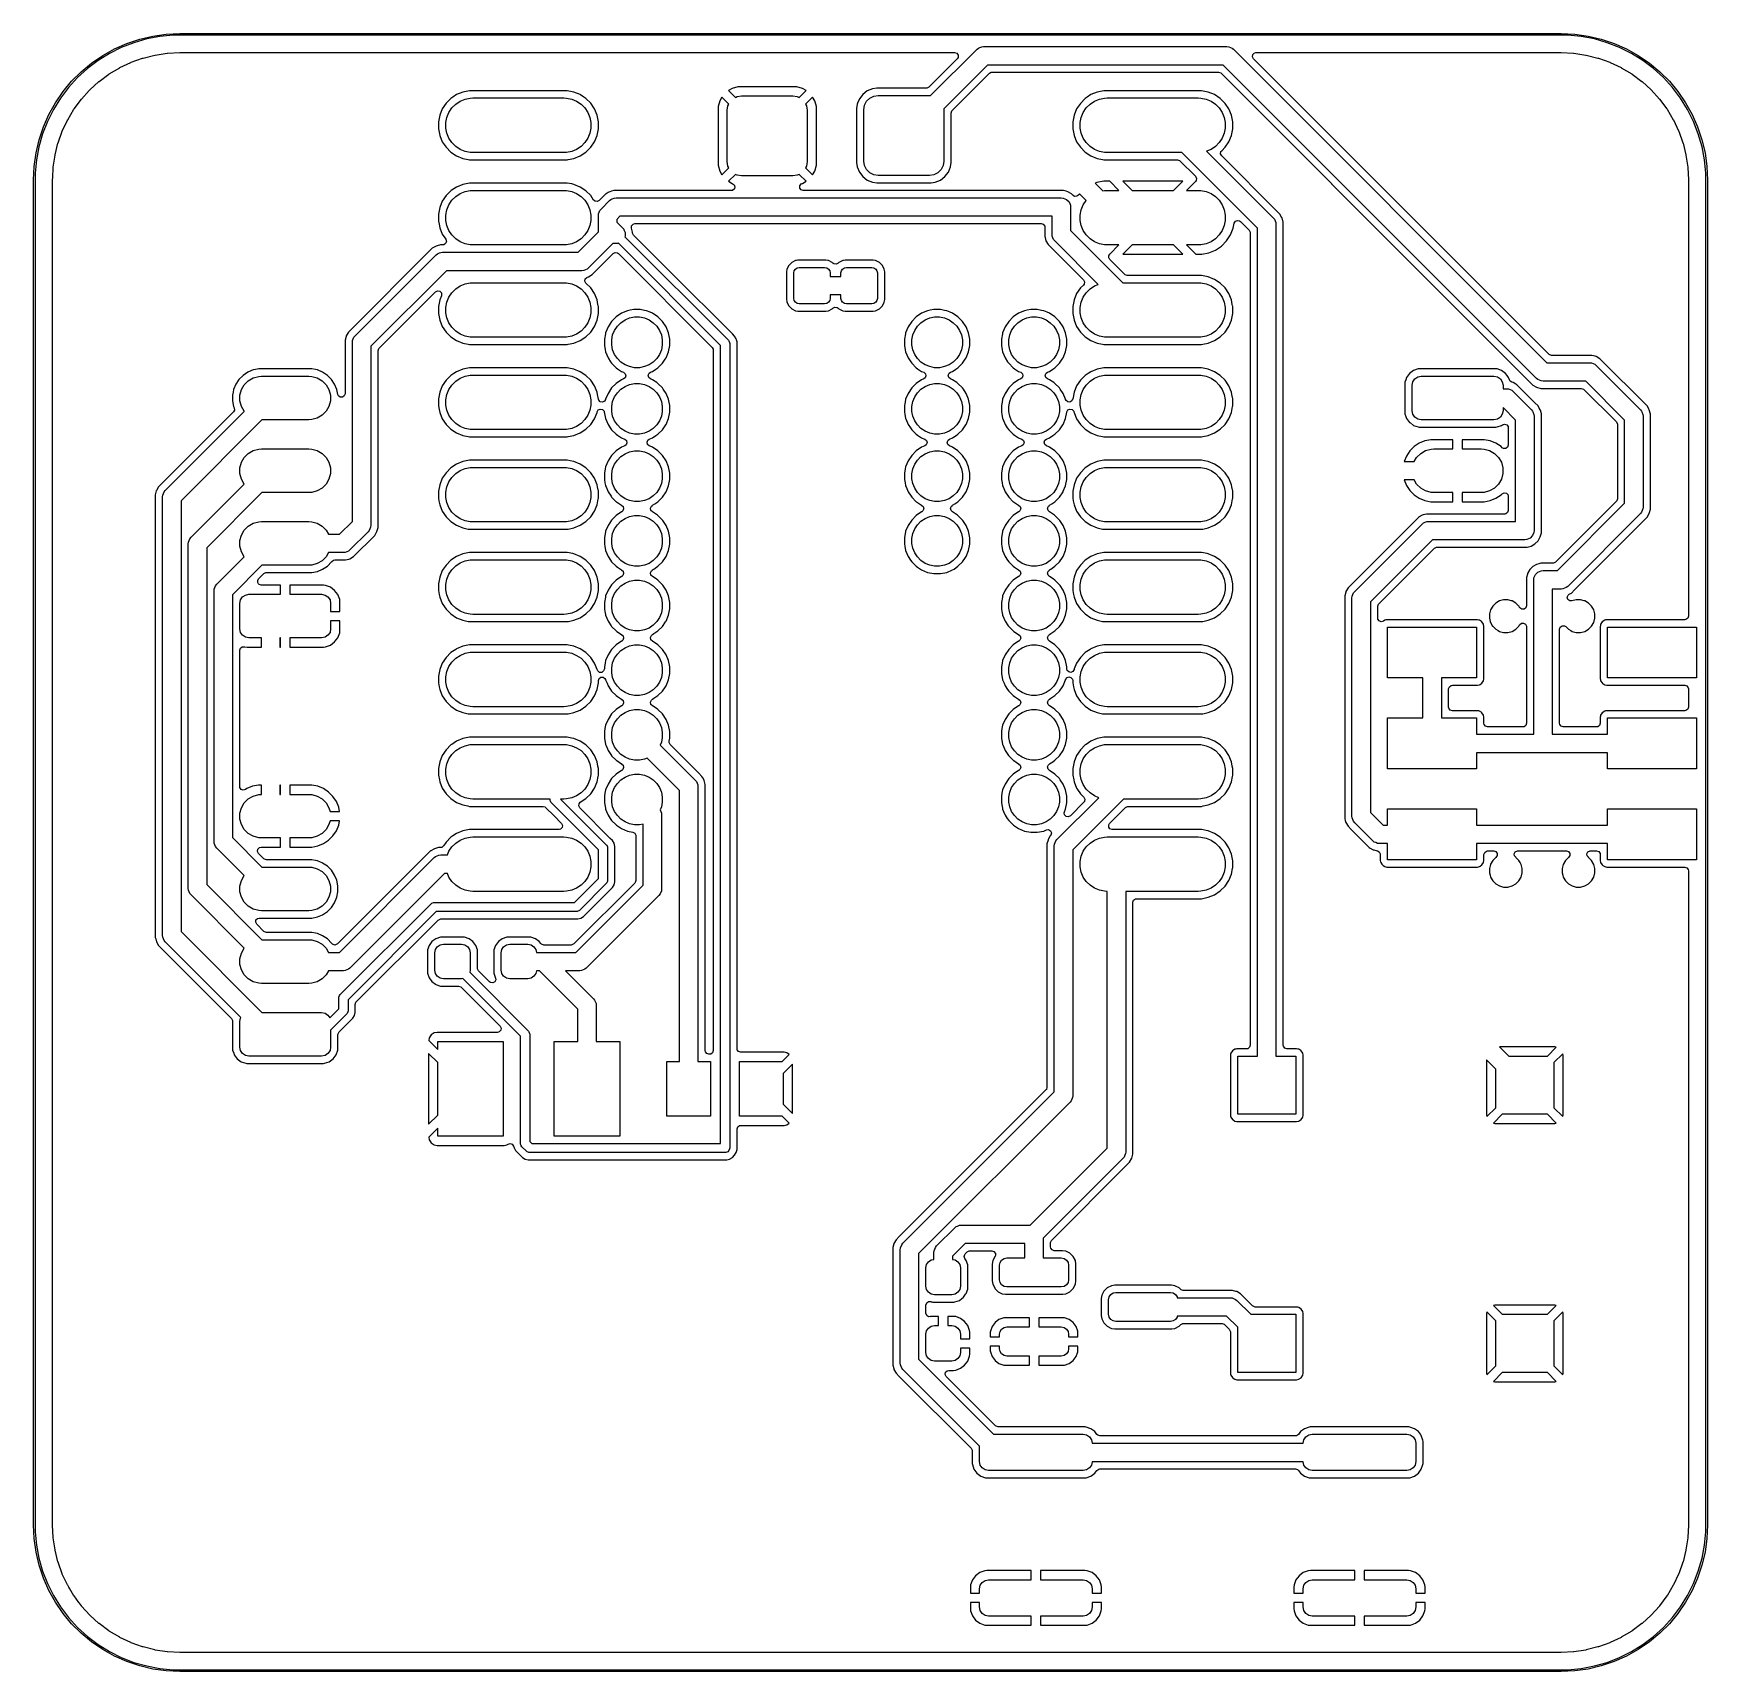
# Model space of a CAD drawing. Header units: inches. Extents: x 0.47 to 2.28, y -2.25 to -0.47.
import ezdxf

# ---------------------------------------------------------------- set-up
doc = ezdxf.new("R2010")
doc.units = ezdxf.units.IN
doc.header["$MEASUREMENT"] = 0
doc.layers.add('F.Cu', color=13, linetype='CONTINUOUS', true_color=0xc83434)

msp = doc.modelspace()

# ---------------------------------------------------------------- linework, layer by layer
at = {"layer": 'F.Cu', "linetype": 'CONTINUOUS'}
for p, q in [((0.5465, -0.4952), (0.5593, -0.4881)), ((0.5666, -0.4866), (0.5537, -0.4931)), ((0.5593, -0.4881), (0.5727, -0.4822)), ((0.5801, -0.4814), (0.5666, -0.4866)), ((0.5727, -0.4822), (0.5866, -0.4775)), ((0.5941, -0.4774), (0.5801, -0.4814)), ((0.5866, -0.4775), (0.6008, -0.4742)), ((0.6083, -0.4748), (0.5941, -0.4774)), ((0.6008, -0.4742), (0.6153, -0.4721)), ((0.6227, -0.4734), (0.6083, -0.4748)), ((0.6153, -0.4721), (0.6299, -0.4715)), ((0.6299, -0.4734), (0.6227, -0.4734)), ((0.6299, -0.4715), (2.126, -0.4715)), ((2.126, -0.4734), (0.6299, -0.4734)), ((1.4431, -0.5387), (1.4933, -0.4885)), ((1.4933, -0.4885), (1.4948, -0.4873)), ((1.4948, -0.4873), (1.4963, -0.4867)), ((1.4948, -0.4873), (1.4948, -0.4873)), ((1.4963, -0.4867), (1.4984, -0.4858)), ((1.4984, -0.4858), (1.5004, -0.4856)), ((1.4984, -0.4858), (1.4984, -0.4858)), ((1.5004, -0.4856), (1.764, -0.4856)), ((1.764, -0.4856), (1.766, -0.4858)), ((1.766, -0.4858), (1.7696, -0.4873)), ((1.7696, -0.4873), (1.7696, -0.4873)), ((1.7696, -0.4873), (1.7711, -0.4885)), ((1.7711, -0.4885), (2.1104, -0.8279)), ((2.126, -0.4715), (2.1406, -0.4721)), ((2.1332, -0.4734), (2.126, -0.4734)), ((2.1476, -0.4748), (2.1332, -0.4734)), ((2.1406, -0.4721), (2.1551, -0.4742)), ((2.1619, -0.4774), (2.1476, -0.4748)), ((2.1551, -0.4742), (2.1694, -0.4775)), ((2.1758, -0.4814), (2.1619, -0.4774)), ((2.1694, -0.4775), (2.1832, -0.4822)), ((2.1893, -0.4866), (2.1758, -0.4814)), ((2.1832, -0.4822), (2.1966, -0.4881)), ((2.2022, -0.4931), (2.1893, -0.4866)), ((2.1966, -0.4881), (2.2094, -0.4952)), ((0.5232, -0.5128), (0.5344, -0.5035)), ((0.5414, -0.5007), (0.5298, -0.5094)), ((0.5344, -0.5035), (0.5465, -0.4952)), ((0.5537, -0.4931), (0.5414, -0.5007)), ((0.5651, -0.5083), (0.577, -0.5027)), ((0.577, -0.5027), (0.5774, -0.5026)), ((0.5774, -0.5026), (0.5897, -0.4981)), ((0.5897, -0.4981), (0.5901, -0.498)), ((0.5901, -0.498), (0.6029, -0.4948)), ((0.6029, -0.4948), (0.6032, -0.4948)), ((0.6032, -0.4948), (0.6162, -0.4928)), ((0.6162, -0.4928), (0.6166, -0.4928)), ((0.6166, -0.4928), (0.6298, -0.4922)), ((0.6298, -0.4922), (0.63, -0.4921)), ((0.63, -0.4921), (0.6325, -0.4921)), ((0.6325, -0.4921), (1.469, -0.4921)), ((1.4718, -0.4989), (1.4412, -0.5295)), ((1.5045, -0.5056), (1.4572, -0.5529)), ((1.469, -0.4921), (1.4713, -0.4929)), ((1.4713, -0.4929), (1.4728, -0.4949)), ((1.4728, -0.4973), (1.4718, -0.4989)), ((1.4728, -0.4949), (1.4728, -0.4973)), ((1.7599, -0.5056), (1.5045, -0.5056)), ((2.0992, -0.8449), (1.7599, -0.5056)), ((1.7915, -0.4967), (1.7919, -0.4943)), ((1.7926, -0.4989), (1.7915, -0.4967)), ((1.7919, -0.4943), (1.7936, -0.4926)), ((2.1126, -0.8188), (1.7926, -0.4989)), ((1.7936, -0.4926), (1.7954, -0.4921)), ((1.7954, -0.4921), (2.1234, -0.4921)), ((2.1234, -0.4921), (2.1259, -0.4921)), ((2.1259, -0.4921), (2.1261, -0.4922)), ((2.1261, -0.4922), (2.1393, -0.4928)), ((2.1393, -0.4928), (2.1397, -0.4928)), ((2.1397, -0.4928), (2.1527, -0.4948)), ((2.1527, -0.4948), (2.1531, -0.4948)), ((2.1531, -0.4948), (2.1658, -0.498)), ((2.1658, -0.498), (2.1662, -0.4981)), ((2.1662, -0.4981), (2.1785, -0.5026)), ((2.1785, -0.5026), (2.1789, -0.5027)), ((2.1789, -0.5027), (2.1908, -0.5083)), ((2.2145, -0.5007), (2.2022, -0.4931)), ((2.2094, -0.4952), (2.2215, -0.5035)), ((2.2261, -0.5094), (2.2145, -0.5007)), ((2.2215, -0.5035), (2.2327, -0.5128)), ((0.5035, -0.5344), (0.5128, -0.5232)), ((0.5191, -0.5191), (0.5094, -0.5298)), ((0.5128, -0.5232), (0.5232, -0.5128)), ((0.5298, -0.5094), (0.5191, -0.5191)), ((0.5326, -0.5324), (0.5424, -0.5235)), ((0.5424, -0.5235), (0.5427, -0.5233)), ((0.5427, -0.5233), (0.5532, -0.5155)), ((0.5532, -0.5155), (0.5535, -0.5153)), ((0.5535, -0.5153), (0.5648, -0.5085)), ((0.5648, -0.5085), (0.5651, -0.5083)), ((1.4665, -0.5548), (1.5067, -0.5146)), ((1.5067, -0.5146), (1.5088, -0.5135)), ((1.5088, -0.5135), (1.5094, -0.5135)), ((1.5094, -0.5135), (1.6146, -0.5135)), ((1.6146, -0.5135), (1.6148, -0.5135)), ((1.6148, -0.5135), (1.7525, -0.5135)), ((1.7525, -0.5135), (1.7527, -0.5135)), ((1.7527, -0.5135), (1.755, -0.5135)), ((1.755, -0.5135), (1.7573, -0.5142)), ((1.7573, -0.5142), (1.7578, -0.5146)), ((1.7578, -0.5146), (1.7594, -0.5163)), ((1.7594, -0.5163), (1.7595, -0.5164)), ((1.7595, -0.5164), (1.8771, -0.634)), ((2.1908, -0.5083), (2.1911, -0.5085)), ((2.1911, -0.5085), (2.2024, -0.5153)), ((2.2024, -0.5153), (2.2027, -0.5155)), ((2.2027, -0.5155), (2.2132, -0.5233)), ((2.2132, -0.5233), (2.2135, -0.5235)), ((2.2135, -0.5235), (2.2233, -0.5324)), ((2.2368, -0.5191), (2.2261, -0.5094)), ((2.2327, -0.5128), (2.2431, -0.5232)), ((2.2465, -0.5298), (2.2368, -0.5191)), ((2.2431, -0.5232), (2.2524, -0.5344)), ((0.5007, -0.5414), (0.4931, -0.5537)), ((0.4952, -0.5465), (0.5035, -0.5344)), ((0.5094, -0.5298), (0.5007, -0.5414)), ((0.5155, -0.5532), (0.5233, -0.5427)), ((0.5233, -0.5427), (0.5235, -0.5424)), ((0.5235, -0.5424), (0.5318, -0.5333)), ((0.5318, -0.5333), (0.5324, -0.5326)), ((0.5324, -0.5326), (0.5326, -0.5324)), ((0.9235, -0.5418), (0.9183, -0.547)), ((0.9257, -0.5404), (0.9235, -0.5418)), ((0.9297, -0.5377), (0.9257, -0.5404)), ((0.9365, -0.5349), (0.9297, -0.5377)), ((0.9335, -0.5448), (0.9388, -0.5426)), ((0.9437, -0.5334), (0.9365, -0.5349)), ((0.9365, -0.5349), (0.9365, -0.5349)), ((0.9365, -0.5349), (0.9365, -0.5349)), ((0.9388, -0.5426), (0.9445, -0.5415)), ((1.0495, -0.5334), (0.9437, -0.5334)), ((0.9437, -0.5334), (0.9437, -0.5334)), ((0.9445, -0.5415), (0.9474, -0.5413)), ((0.9474, -0.5413), (1.0458, -0.5413)), ((1.0458, -0.5413), (1.0487, -0.5415)), ((1.0487, -0.5415), (1.0544, -0.5426)), ((1.0567, -0.5349), (1.0495, -0.5334)), ((1.0495, -0.5334), (1.0495, -0.5334)), ((1.0544, -0.5426), (1.0597, -0.5448)), ((1.0636, -0.5377), (1.0567, -0.5349)), ((1.0567, -0.5349), (1.0567, -0.5349)), ((1.064, -0.538), (1.0636, -0.5377)), ((1.0636, -0.5377), (1.0636, -0.5377)), ((1.0636, -0.5377), (1.0636, -0.5377)), ((1.0636, -0.5377), (1.0636, -0.5377)), ((1.0676, -0.5404), (1.064, -0.538)), ((1.064, -0.538), (1.064, -0.538)), ((1.0697, -0.5418), (1.0676, -0.5404)), ((1.0749, -0.547), (1.0697, -0.5418)), ((1.2171, -0.5404), (1.2147, -0.5443)), ((1.2245, -0.5479), (1.2171, -0.5404)), ((1.2281, -0.531), (1.2241, -0.5333)), ((1.2241, -0.5333), (1.2316, -0.5408)), ((1.2343, -0.5292), (1.2281, -0.531)), ((1.2281, -0.531), (1.2281, -0.531)), ((1.2316, -0.5408), (1.2335, -0.5398)), ((1.2335, -0.5398), (1.2383, -0.5391)), ((1.2357, -0.5291), (1.2343, -0.5292)), ((1.2343, -0.5292), (1.2343, -0.5292)), ((1.2965, -0.5291), (1.2357, -0.5291)), ((1.2357, -0.5291), (1.2357, -0.5291)), ((1.2383, -0.5391), (1.294, -0.5391)), ((1.294, -0.5391), (1.2987, -0.5398)), ((1.298, -0.5292), (1.2965, -0.5291)), ((1.3042, -0.531), (1.298, -0.5292)), ((1.298, -0.5292), (1.298, -0.5292)), ((1.2987, -0.5398), (1.3006, -0.5408)), ((1.3006, -0.5408), (1.3081, -0.5333)), ((1.3081, -0.5333), (1.3042, -0.531)), ((1.3042, -0.531), (1.3042, -0.531)), ((1.3152, -0.5404), (1.3077, -0.5479)), ((1.3175, -0.5443), (1.3152, -0.5404)), ((1.3659, -0.5422), (1.3639, -0.547)), ((1.3696, -0.5374), (1.3659, -0.5422)), ((1.3745, -0.5336), (1.3696, -0.5374)), ((1.3696, -0.5374), (1.3696, -0.5374)), ((1.3738, -0.5449), (1.3772, -0.5415)), ((1.3802, -0.5313), (1.3745, -0.5336)), ((1.3772, -0.5415), (1.3815, -0.5393)), ((1.3847, -0.5307), (1.3802, -0.5313)), ((1.3815, -0.5393), (1.3863, -0.5386)), ((1.4384, -0.5307), (1.3847, -0.5307)), ((1.3863, -0.5386), (1.442, -0.5386)), ((1.439, -0.5306), (1.4384, -0.5307)), ((1.4412, -0.5295), (1.439, -0.5306)), ((1.442, -0.5386), (1.4431, -0.5387)), ((1.6106, -0.5417), (1.6053, -0.5471)), ((1.6127, -0.5404), (1.6106, -0.5417)), ((1.6167, -0.5377), (1.6127, -0.5404)), ((1.6235, -0.5349), (1.6167, -0.5377)), ((1.6205, -0.5448), (1.6258, -0.5426)), ((1.6306, -0.5335), (1.6235, -0.5349)), ((1.6235, -0.5349), (1.6235, -0.5349)), ((1.6235, -0.5349), (1.6235, -0.5349)), ((1.6258, -0.5426), (1.6315, -0.5415)), ((1.7366, -0.5335), (1.6306, -0.5335)), ((1.6315, -0.5415), (1.6344, -0.5413)), ((1.6344, -0.5413), (1.7328, -0.5413)), ((1.7328, -0.5413), (1.7357, -0.5415)), ((1.7357, -0.5415), (1.7414, -0.5426)), ((1.7437, -0.5349), (1.7366, -0.5335)), ((1.7414, -0.5426), (1.7468, -0.5448)), ((1.7437, -0.5349), (1.7437, -0.5349)), ((1.7506, -0.5377), (1.7437, -0.5349)), ((1.7566, -0.5417), (1.7506, -0.5377)), ((1.762, -0.5471), (1.7566, -0.5417)), ((2.2233, -0.5324), (2.2235, -0.5326)), ((2.2235, -0.5326), (2.2324, -0.5424)), ((2.2324, -0.5424), (2.2326, -0.5427)), ((2.2326, -0.5427), (2.2404, -0.5532)), ((2.2552, -0.5414), (2.2465, -0.5298)), ((2.2524, -0.5344), (2.2607, -0.5465)), ((2.2628, -0.5537), (2.2552, -0.5414)), ((0.4822, -0.5727), (0.4881, -0.5593)), ((0.4931, -0.5537), (0.4866, -0.5666)), ((0.4881, -0.5593), (0.4952, -0.5465)), ((0.5085, -0.5648), (0.5153, -0.5535)), ((0.5153, -0.5535), (0.5155, -0.5532)), ((0.9114, -0.56), (0.9104, -0.5653)), ((0.9142, -0.5531), (0.9114, -0.56)), ((0.9114, -0.56), (0.9114, -0.56)), ((0.9114, -0.56), (0.9114, -0.56)), ((0.9183, -0.547), (0.9142, -0.5531)), ((0.9183, -0.547), (0.9183, -0.547)), ((0.9183, -0.547), (0.9183, -0.547)), ((0.9191, -0.5623), (0.9214, -0.5569)), ((0.9214, -0.5569), (0.9246, -0.5521)), ((0.9246, -0.5521), (0.9287, -0.548)), ((0.9287, -0.548), (0.9335, -0.5448)), ((1.0597, -0.5448), (1.0646, -0.548)), ((1.0646, -0.548), (1.0687, -0.5521)), ((1.0687, -0.5521), (1.0719, -0.5569)), ((1.0719, -0.5569), (1.0741, -0.5623)), ((1.0782, -0.552), (1.0749, -0.547)), ((1.079, -0.5531), (1.0782, -0.552)), ((1.0818, -0.56), (1.079, -0.5531)), ((1.0832, -0.5672), (1.0818, -0.56)), ((1.2129, -0.5505), (1.2128, -0.552)), ((1.2128, -0.552), (1.2128, -0.6128)), ((1.2147, -0.5443), (1.2129, -0.5505)), ((1.2129, -0.5505), (1.2129, -0.5505)), ((1.2147, -0.5443), (1.2147, -0.5443)), ((1.2228, -0.5545), (1.2236, -0.5497)), ((1.2228, -0.6102), (1.2228, -0.5545)), ((1.2236, -0.5497), (1.2245, -0.5479)), ((1.3077, -0.5479), (1.3087, -0.5497)), ((1.3087, -0.5497), (1.3094, -0.5545)), ((1.3094, -0.5545), (1.3094, -0.6102)), ((1.3193, -0.5505), (1.3175, -0.5443)), ((1.3194, -0.552), (1.3193, -0.5505)), ((1.3193, -0.5505), (1.3193, -0.5505)), ((1.3194, -0.6128), (1.3194, -0.552)), ((1.3194, -0.552), (1.3194, -0.552)), ((1.3635, -0.5479), (1.3629, -0.5525)), ((1.3629, -0.5525), (1.3629, -0.6112)), ((1.3639, -0.547), (1.3635, -0.5479)), ((1.3708, -0.554), (1.3716, -0.5492)), ((1.3708, -0.6097), (1.3708, -0.554)), ((1.3716, -0.5492), (1.3738, -0.5449)), ((1.4572, -0.5529), (1.4574, -0.554)), ((1.4574, -0.554), (1.4574, -0.6097)), ((1.4653, -0.5576), (1.4661, -0.5553)), ((1.4653, -0.5672), (1.4653, -0.5576)), ((1.4661, -0.5553), (1.4665, -0.5548)), ((1.5984, -0.56), (1.5974, -0.5653)), ((1.6012, -0.5531), (1.5984, -0.56)), ((1.5984, -0.56), (1.5984, -0.56)), ((1.5984, -0.56), (1.5984, -0.56)), ((1.6053, -0.5471), (1.6012, -0.5531)), ((1.6062, -0.5623), (1.6084, -0.5569)), ((1.6084, -0.5569), (1.6116, -0.5521)), ((1.6116, -0.5521), (1.6157, -0.548)), ((1.6157, -0.548), (1.6205, -0.5448)), ((1.7468, -0.5448), (1.7516, -0.548)), ((1.7516, -0.548), (1.7557, -0.5521)), ((1.7557, -0.5521), (1.7589, -0.5569)), ((1.7589, -0.5569), (1.7611, -0.5623)), ((1.766, -0.5531), (1.762, -0.5471)), ((1.7688, -0.56), (1.766, -0.5531)), ((1.7703, -0.5672), (1.7688, -0.56)), ((2.2404, -0.5532), (2.2406, -0.5535)), ((2.2406, -0.5535), (2.2474, -0.5648)), ((2.2607, -0.5465), (2.2678, -0.5593)), ((2.2693, -0.5666), (2.2628, -0.5537)), ((2.2678, -0.5593), (2.2737, -0.5727)), ((0.4814, -0.5801), (0.4774, -0.5941)), ((0.4775, -0.5866), (0.4822, -0.5727)), ((0.4866, -0.5666), (0.4814, -0.5801)), ((0.4981, -0.5897), (0.5026, -0.5774)), ((0.5026, -0.5774), (0.5027, -0.577)), ((0.5027, -0.577), (0.5074, -0.5672)), ((0.5074, -0.5672), (0.5083, -0.5653)), ((0.5083, -0.5651), (0.5085, -0.5648)), ((0.5083, -0.5653), (0.5083, -0.5651)), ((0.5083, -0.5653), (0.5083, -0.5653)), ((0.9104, -0.5653), (0.91, -0.5672)), ((0.91, -0.5672), (0.91, -0.5746)), ((0.91, -0.5746), (0.9114, -0.5818)), ((0.918, -0.568), (0.9191, -0.5623)), ((0.918, -0.5738), (0.918, -0.568)), ((0.9191, -0.5794), (0.918, -0.5738)), ((0.9214, -0.5848), (0.9191, -0.5794)), ((1.0741, -0.5794), (1.0719, -0.5848)), ((1.0741, -0.5623), (1.0752, -0.568)), ((1.0752, -0.5738), (1.0741, -0.5794)), ((1.0752, -0.568), (1.0752, -0.5738)), ((1.0818, -0.5818), (1.0832, -0.5746)), ((1.0832, -0.5746), (1.0832, -0.5672)), ((1.4653, -0.6112), (1.4653, -0.5672)), ((1.5974, -0.5653), (1.597, -0.5671)), ((1.597, -0.5671), (1.597, -0.5747)), ((1.597, -0.5747), (1.5984, -0.5818)), ((1.605, -0.568), (1.6062, -0.5623)), ((1.605, -0.5738), (1.605, -0.568)), ((1.6062, -0.5794), (1.605, -0.5738)), ((1.6084, -0.5848), (1.6062, -0.5794)), ((1.7611, -0.5794), (1.7589, -0.5848)), ((1.7611, -0.5623), (1.7622, -0.568)), ((1.7622, -0.5738), (1.7611, -0.5794)), ((1.7622, -0.568), (1.7622, -0.5738)), ((1.7688, -0.5818), (1.7703, -0.5746)), ((1.7703, -0.5746), (1.7703, -0.5672)), ((2.2474, -0.5648), (2.2476, -0.5651)), ((2.2476, -0.5651), (2.2532, -0.577)), ((2.2532, -0.577), (2.2533, -0.5774)), ((2.2533, -0.5774), (2.2578, -0.5897)), ((2.2745, -0.5801), (2.2693, -0.5666)), ((2.2737, -0.5727), (2.2784, -0.5866)), ((2.2785, -0.5941), (2.2745, -0.5801)), ((0.4742, -0.6008), (0.4775, -0.5866)), ((0.4774, -0.5941), (0.4748, -0.6083)), ((0.4948, -0.6029), (0.498, -0.5901)), ((0.498, -0.5901), (0.4981, -0.5897)), ((0.9114, -0.5818), (0.9142, -0.5886)), ((0.9142, -0.5886), (0.9183, -0.5947)), ((0.9183, -0.5947), (0.9235, -0.5999)), ((0.9246, -0.5896), (0.9214, -0.5848)), ((0.9287, -0.5937), (0.9246, -0.5896)), ((0.9335, -0.5969), (0.9287, -0.5937)), ((0.9388, -0.5991), (0.9335, -0.5969)), ((1.0597, -0.5969), (1.0544, -0.5991)), ((1.0646, -0.5937), (1.0597, -0.5969)), ((1.0687, -0.5896), (1.0646, -0.5937)), ((1.0719, -0.5848), (1.0687, -0.5896)), ((1.0697, -0.5999), (1.0749, -0.5947)), ((1.0749, -0.5947), (1.079, -0.5886)), ((1.079, -0.5886), (1.0818, -0.5818)), ((1.5984, -0.5818), (1.6012, -0.5886)), ((1.6012, -0.5886), (1.6053, -0.5947)), ((1.6053, -0.5947), (1.6106, -0.5999)), ((1.6116, -0.5896), (1.6084, -0.5848)), ((1.6157, -0.5937), (1.6116, -0.5896)), ((1.6205, -0.5969), (1.6157, -0.5937)), ((1.6258, -0.5991), (1.6205, -0.5969)), ((1.7468, -0.5969), (1.742, -0.5989)), ((1.7516, -0.5937), (1.7468, -0.5969)), ((1.7557, -0.5896), (1.7516, -0.5937)), ((1.7589, -0.5848), (1.7557, -0.5896)), ((1.7583, -0.5984), (1.7619, -0.5947)), ((1.7619, -0.5947), (1.766, -0.5886)), ((1.7619, -0.5947), (1.7619, -0.5947)), ((1.7619, -0.5947), (1.7619, -0.5947)), ((1.766, -0.5886), (1.7688, -0.5818)), ((2.2578, -0.5897), (2.2579, -0.5901)), ((2.2579, -0.5901), (2.2611, -0.6029)), ((2.2784, -0.5866), (2.2818, -0.6008)), ((2.2811, -0.6083), (2.2785, -0.5941)), ((0.4715, -0.6299), (0.4721, -0.6153)), ((0.4721, -0.6153), (0.4742, -0.6008)), ((0.4748, -0.6083), (0.4734, -0.6227)), ((0.4928, -0.6162), (0.4948, -0.6032)), ((0.4928, -0.6166), (0.4928, -0.6162)), ((0.4948, -0.6032), (0.4948, -0.6029)), ((0.9235, -0.5999), (0.9297, -0.604)), ((0.9297, -0.604), (0.9365, -0.6068)), ((0.9365, -0.6068), (0.9423, -0.608)), ((0.9445, -0.6003), (0.9388, -0.5991)), ((0.9423, -0.608), (0.9437, -0.6083)), ((0.9437, -0.6083), (0.9437, -0.6083)), ((0.9437, -0.6083), (1.0495, -0.6083)), ((0.9474, -0.6004), (0.9445, -0.6003)), ((1.0458, -0.6004), (0.9474, -0.6004)), ((1.0487, -0.6003), (1.0458, -0.6004)), ((1.0544, -0.5991), (1.0487, -0.6003)), ((1.0495, -0.6083), (1.0507, -0.608)), ((1.0507, -0.608), (1.0567, -0.6068)), ((1.0567, -0.6068), (1.0636, -0.604)), ((1.0636, -0.604), (1.0697, -0.5999)), ((1.2128, -0.6128), (1.2128, -0.6128)), ((1.2128, -0.6128), (1.2129, -0.6142)), ((1.2129, -0.6142), (1.2129, -0.6142)), ((1.2129, -0.6142), (1.2147, -0.6204)), ((1.2236, -0.615), (1.2228, -0.6102)), ((1.2245, -0.6169), (1.2236, -0.615)), ((1.3087, -0.615), (1.3077, -0.6169)), ((1.3094, -0.6102), (1.3087, -0.615)), ((1.3175, -0.6204), (1.3193, -0.6142)), ((1.3193, -0.6142), (1.3194, -0.6128)), ((1.3193, -0.6142), (1.3193, -0.6142)), ((1.3629, -0.6112), (1.3635, -0.6158)), ((1.3635, -0.6158), (1.3659, -0.6215)), ((1.3716, -0.6145), (1.3708, -0.6097)), ((1.3738, -0.6188), (1.3716, -0.6145)), ((1.4567, -0.6145), (1.4545, -0.6188)), ((1.4574, -0.6097), (1.4567, -0.6145)), ((1.4624, -0.6215), (1.4647, -0.6158)), ((1.4647, -0.6158), (1.4653, -0.6112)), ((1.6106, -0.5999), (1.6167, -0.604)), ((1.6167, -0.604), (1.6235, -0.6068)), ((1.6235, -0.6068), (1.6293, -0.608)), ((1.6315, -0.6003), (1.6258, -0.5991)), ((1.6293, -0.608), (1.6307, -0.6083)), ((1.6307, -0.6083), (1.6307, -0.6083)), ((1.6307, -0.6083), (1.7104, -0.6083)), ((1.6344, -0.6004), (1.6315, -0.6003)), ((1.7153, -0.6004), (1.6344, -0.6004)), ((1.7104, -0.6083), (1.7127, -0.609)), ((1.7127, -0.609), (1.7131, -0.6094)), ((1.7131, -0.6094), (1.7298, -0.6261)), ((1.7971, -0.6822), (1.7153, -0.6004)), ((1.742, -0.5989), (1.8142, -0.671)), ((1.7571, -0.6018), (1.7575, -0.5994)), ((1.7583, -0.6039), (1.7571, -0.6018)), ((1.7575, -0.5994), (1.7583, -0.5984)), ((1.8181, -0.6638), (1.7583, -0.6039)), ((2.2611, -0.6029), (2.2611, -0.6032)), ((2.2611, -0.6032), (2.2631, -0.6162)), ((2.2631, -0.6162), (2.2631, -0.6166)), ((2.2825, -0.6227), (2.2811, -0.6083)), ((2.2818, -0.6008), (2.2838, -0.6153)), ((2.2838, -0.6153), (2.2844, -0.6299)), ((0.4715, -2.0866), (0.4715, -0.6299)), ((0.4734, -0.6227), (0.4734, -0.6299)), ((0.4734, -0.6299), (0.4734, -2.0866)), ((0.4921, -0.63), (0.4922, -0.6298)), ((0.4921, -0.9709), (0.4921, -0.63)), ((0.4922, -0.6298), (0.4923, -0.6273)), ((0.4923, -0.6273), (0.4928, -0.6166)), ((0.9437, -0.6334), (0.9365, -0.6349)), ((1.0495, -0.6334), (0.9437, -0.6334)), ((0.9437, -0.6334), (0.9437, -0.6334)), ((1.0544, -0.6344), (1.0495, -0.6334)), ((1.0495, -0.6334), (1.0495, -0.6334)), ((1.0567, -0.6349), (1.0544, -0.6344)), ((1.2147, -0.6204), (1.2147, -0.6204)), ((1.2147, -0.6204), (1.2171, -0.6244)), ((1.2171, -0.6244), (1.2245, -0.6169)), ((1.2316, -0.624), (1.2241, -0.6314)), ((1.2241, -0.6314), (1.2281, -0.6338)), ((1.2281, -0.6338), (1.2283, -0.6338)), ((1.2283, -0.6338), (1.2303, -0.6352)), ((1.2335, -0.6249), (1.2316, -0.624)), ((1.2383, -0.6257), (1.2335, -0.6249)), ((1.294, -0.6257), (1.2383, -0.6257)), ((1.2987, -0.6249), (1.294, -0.6257)), ((1.3006, -0.624), (1.2987, -0.6249)), ((1.3081, -0.6314), (1.3006, -0.624)), ((1.3013, -0.6364), (1.3027, -0.6344)), ((1.3027, -0.6344), (1.3039, -0.6338)), ((1.3039, -0.6338), (1.3042, -0.6338)), ((1.3042, -0.6338), (1.3081, -0.6314)), ((1.3077, -0.6169), (1.3152, -0.6244)), ((1.3152, -0.6244), (1.3175, -0.6204)), ((1.3659, -0.6215), (1.3696, -0.6264)), ((1.3696, -0.6264), (1.3745, -0.6301)), ((1.3772, -0.6222), (1.3738, -0.6188)), ((1.3745, -0.6301), (1.3802, -0.6325)), ((1.3815, -0.6244), (1.3772, -0.6222)), ((1.3802, -0.6325), (1.3847, -0.6331)), ((1.3863, -0.6252), (1.3815, -0.6244)), ((1.3847, -0.6331), (1.4435, -0.6331)), ((1.442, -0.6252), (1.3863, -0.6252)), ((1.4467, -0.6244), (1.442, -0.6252)), ((1.4435, -0.6331), (1.4481, -0.6325)), ((1.451, -0.6222), (1.4467, -0.6244)), ((1.4481, -0.6325), (1.4537, -0.6301)), ((1.4545, -0.6188), (1.451, -0.6222)), ((1.4537, -0.6301), (1.4586, -0.6264)), ((1.4586, -0.6264), (1.4624, -0.6215)), ((1.6229, -0.6329), (1.6211, -0.6336)), ((1.6211, -0.6336), (1.6294, -0.6419)), ((1.6305, -0.6313), (1.6229, -0.6329)), ((1.637, -0.6313), (1.6305, -0.6313)), ((1.647, -0.6413), (1.637, -0.6313)), ((1.7161, -0.6313), (1.6512, -0.6313)), ((1.6512, -0.6313), (1.6612, -0.6413)), ((1.7061, -0.6413), (1.7161, -0.6313)), ((1.7298, -0.6317), (1.7202, -0.6413)), ((1.7298, -0.6261), (1.7309, -0.6283)), ((1.7306, -0.6307), (1.7298, -0.6317)), ((1.7309, -0.6283), (1.7306, -0.6307)), ((1.8771, -0.634), (1.8773, -0.6342)), ((1.8773, -0.6342), (2.092, -0.8489)), ((2.2631, -0.6166), (2.2638, -0.6298)), ((2.2638, -0.6298), (2.2638, -0.63)), ((2.2638, -0.63), (2.2638, -1.1023)), ((2.2825, -0.6299), (2.2825, -0.6227)), ((2.2825, -2.0866), (2.2825, -0.6299)), ((2.2844, -0.6299), (2.2844, -2.0866)), ((0.9183, -0.647), (0.9142, -0.6531)), ((0.9235, -0.6418), (0.9183, -0.647)), ((0.9183, -0.647), (0.9183, -0.647)), ((0.9183, -0.647), (0.9183, -0.647)), ((0.9214, -0.6569), (0.9246, -0.6521)), ((0.9239, -0.6416), (0.9235, -0.6418)), ((0.9297, -0.6377), (0.9239, -0.6416)), ((0.9246, -0.6521), (0.9287, -0.648)), ((0.9287, -0.648), (0.9335, -0.6448)), ((0.9365, -0.6349), (0.9297, -0.6377)), ((0.9335, -0.6448), (0.9388, -0.6426)), ((0.9365, -0.6349), (0.9365, -0.6349)), ((0.9365, -0.6349), (0.9365, -0.6349)), ((0.9388, -0.6426), (0.9445, -0.6415)), ((0.9445, -0.6415), (0.9474, -0.6413)), ((0.9474, -0.6413), (1.0458, -0.6413)), ((1.0458, -0.6413), (1.0487, -0.6415)), ((1.0487, -0.6415), (1.0544, -0.6426)), ((1.0544, -0.6426), (1.0597, -0.6448)), ((1.0636, -0.6377), (1.0567, -0.6349)), ((1.0597, -0.6448), (1.0646, -0.648)), ((1.0697, -0.6418), (1.0636, -0.6377)), ((1.0646, -0.648), (1.0687, -0.6521)), ((1.0687, -0.6521), (1.0719, -0.6569)), ((1.0749, -0.647), (1.0697, -0.6418)), ((1.0781, -0.6518), (1.0749, -0.647)), ((1.0796, -0.6531), (1.0781, -0.6518)), ((1.0841, -0.6524), (1.082, -0.6535)), ((1.088, -0.6485), (1.0841, -0.6524)), ((1.0862, -0.6615), (1.0953, -0.6524)), ((1.0914, -0.6451), (1.088, -0.6485)), ((1.088, -0.6485), (1.088, -0.6485)), ((1.088, -0.6485), (1.088, -0.6485)), ((1.088, -0.6485), (1.088, -0.6485)), ((1.0917, -0.6449), (1.0914, -0.6451)), ((1.0937, -0.6438), (1.0917, -0.6449)), ((1.0944, -0.6434), (1.0937, -0.6438)), ((1.0955, -0.6428), (1.0944, -0.6434)), ((1.0953, -0.6524), (1.0968, -0.6511)), ((1.0976, -0.6422), (1.0955, -0.6428)), ((1.0955, -0.6428), (1.0955, -0.6428)), ((1.0968, -0.6511), (1.0983, -0.6505)), ((1.0968, -0.6511), (1.0968, -0.6511)), ((1.1, -0.6416), (1.0976, -0.6422)), ((1.0983, -0.6505), (1.1004, -0.6496)), ((1.1047, -0.6416), (1.1, -0.6416)), ((1.1004, -0.6496), (1.1024, -0.6494)), ((1.1004, -0.6496), (1.1004, -0.6496)), ((1.1024, -0.6494), (1.5846, -0.6494)), ((1.105, -0.6416), (1.1047, -0.6416)), ((1.2272, -0.6416), (1.105, -0.6416)), ((1.105, -0.6416), (1.105, -0.6416)), ((1.2285, -0.6413), (1.2272, -0.6416)), ((1.2305, -0.6398), (1.2285, -0.6413)), ((1.2303, -0.6352), (1.2311, -0.6375)), ((1.2311, -0.6375), (1.2305, -0.6398)), ((1.3013, -0.6388), (1.3013, -0.6364)), ((1.3027, -0.6408), (1.3013, -0.6388)), ((1.305, -0.6416), (1.3027, -0.6408)), ((1.587, -0.6416), (1.305, -0.6416)), ((1.5846, -0.6494), (1.5866, -0.6496)), ((1.5866, -0.6496), (1.5902, -0.6511)), ((1.5899, -0.6423), (1.587, -0.6416)), ((1.587, -0.6416), (1.587, -0.6416)), ((1.5916, -0.6428), (1.5899, -0.6423)), ((1.5902, -0.6511), (1.593, -0.6539)), ((1.5956, -0.6451), (1.5916, -0.6428)), ((1.5916, -0.6428), (1.5916, -0.6428)), ((1.5973, -0.6468), (1.5956, -0.6451)), ((1.5956, -0.6451), (1.5956, -0.6451)), ((1.599, -0.6478), (1.5973, -0.6468)), ((1.6014, -0.6477), (1.599, -0.6478)), ((1.6034, -0.6462), (1.6014, -0.6477)), ((1.6037, -0.6457), (1.6034, -0.6462)), ((1.6043, -0.6451), (1.6037, -0.6457)), ((1.6037, -0.6457), (1.6037, -0.6457)), ((1.6115, -0.6523), (1.6043, -0.6451)), ((1.6084, -0.6569), (1.6115, -0.6523)), ((1.6294, -0.6419), (1.6315, -0.6415)), ((1.6315, -0.6415), (1.6344, -0.6413)), ((1.6344, -0.6413), (1.647, -0.6413)), ((1.6612, -0.6413), (1.7061, -0.6413)), ((1.7202, -0.6413), (1.7328, -0.6413)), ((1.7328, -0.6413), (1.7357, -0.6415)), ((1.7357, -0.6415), (1.7414, -0.6426)), ((1.7414, -0.6426), (1.7468, -0.6448)), ((1.7468, -0.6448), (1.7516, -0.648)), ((1.7516, -0.648), (1.7557, -0.6521)), ((1.7557, -0.6521), (1.7589, -0.6569)), ((0.9114, -0.66), (0.91, -0.6672)), ((0.91, -0.6672), (0.91, -0.6746)), ((0.9142, -0.6531), (0.9114, -0.66)), ((0.9114, -0.66), (0.9114, -0.66)), ((0.9114, -0.66), (0.9114, -0.66)), ((0.918, -0.668), (0.9191, -0.6623)), ((0.918, -0.6738), (0.918, -0.668)), ((0.9191, -0.6623), (0.9214, -0.6569)), ((1.0719, -0.6569), (1.0741, -0.6623)), ((1.0741, -0.6623), (1.0752, -0.668)), ((1.0752, -0.668), (1.0752, -0.6738)), ((1.082, -0.6535), (1.0796, -0.6531)), ((1.0832, -0.6686), (1.0834, -0.6666)), ((1.0832, -0.6864), (1.0832, -0.6686)), ((1.0834, -0.6666), (1.0849, -0.663)), ((1.0849, -0.663), (1.0862, -0.6615)), ((1.0849, -0.663), (1.0849, -0.663)), ((1.1065, -0.6694), (1.1032, -0.6727)), ((1.5746, -0.6694), (1.1065, -0.6694)), ((1.5746, -0.689), (1.5746, -0.6694)), ((1.593, -0.6539), (1.5945, -0.6575)), ((1.5945, -0.6575), (1.5946, -0.6594)), ((1.5946, -0.6594), (1.5946, -0.6848)), ((1.605, -0.668), (1.6062, -0.6623)), ((1.605, -0.6738), (1.605, -0.668)), ((1.6062, -0.6623), (1.6084, -0.6569)), ((1.7589, -0.6569), (1.7611, -0.6623)), ((1.7611, -0.6623), (1.7622, -0.668)), ((1.7622, -0.668), (1.7622, -0.6738)), ((1.8214, -0.6671), (1.8181, -0.6638)), ((1.8181, -0.6638), (1.8181, -0.6638)), ((1.8236, -0.6709), (1.8214, -0.6671)), ((1.8214, -0.6671), (1.8214, -0.6671)), ((0.91, -0.6746), (0.9107, -0.6779)), ((0.9107, -0.6779), (0.9114, -0.6818)), ((0.9114, -0.6818), (0.9142, -0.6886)), ((0.9142, -0.6886), (0.9142, -0.6886)), ((0.9142, -0.6886), (0.9142, -0.6886)), ((0.9142, -0.6886), (0.918, -0.6942)), ((0.9191, -0.6794), (0.918, -0.6738)), ((0.9214, -0.6848), (0.9191, -0.6794)), ((0.9246, -0.6896), (0.9214, -0.6848)), ((1.0613, -0.7083), (1.0832, -0.6864)), ((1.0719, -0.6848), (1.0687, -0.6896)), ((1.0741, -0.6794), (1.0719, -0.6848)), ((1.0752, -0.6738), (1.0741, -0.6794)), ((1.1032, -0.6727), (1.1032, -0.6757)), ((1.1032, -0.6757), (1.1094, -0.6819)), ((1.1094, -0.6819), (1.1107, -0.6834)), ((1.1107, -0.6834), (1.1107, -0.6834)), ((1.1107, -0.6834), (1.1109, -0.6841)), ((1.1109, -0.6841), (1.1122, -0.687)), ((1.1122, -0.687), (1.1122, -0.6909)), ((1.1191, -0.6823), (1.1192, -0.6799)), ((1.1203, -0.6866), (1.1191, -0.6823)), ((1.1192, -0.6799), (1.1208, -0.678)), ((1.1203, -0.687), (1.1203, -0.6866)), ((1.1203, -0.6866), (1.1203, -0.6866)), ((1.1203, -0.6876), (1.1203, -0.687)), ((1.1214, -0.6898), (1.1203, -0.6876)), ((1.1208, -0.678), (1.1229, -0.6773)), ((1.1229, -0.6773), (1.5628, -0.6773)), ((1.5628, -0.6773), (1.5651, -0.6781)), ((1.5651, -0.6781), (1.5666, -0.6801)), ((1.5666, -0.6801), (1.5668, -0.6813)), ((1.5668, -0.6813), (1.5668, -0.6864)), ((1.5668, -0.6864), (1.5668, -0.6864)), ((1.5668, -0.6864), (1.5668, -0.6913)), ((1.5946, -0.6848), (1.6511, -0.7413)), ((1.6062, -0.6794), (1.605, -0.6738)), ((1.6084, -0.6848), (1.6062, -0.6794)), ((1.6116, -0.6896), (1.6084, -0.6848)), ((1.7589, -0.6848), (1.7557, -0.6896)), ((1.7611, -0.6794), (1.7589, -0.6848)), ((1.7622, -0.6738), (1.7611, -0.6794)), ((1.7679, -0.6896), (1.7708, -0.6824)), ((1.7708, -0.6824), (1.7719, -0.6769)), ((1.7719, -0.6769), (1.7731, -0.6748)), ((1.7731, -0.6748), (1.7753, -0.6738)), ((1.7753, -0.6738), (1.7777, -0.6742)), ((1.7777, -0.6742), (1.7786, -0.6749)), ((1.7786, -0.6749), (1.788, -0.6843)), ((1.788, -0.6843), (1.7891, -0.6865)), ((1.7891, -0.6865), (1.7892, -0.6871)), ((1.7892, -0.6871), (1.7892, -1.5669)), ((1.7971, -1.5787), (1.7971, -0.6822)), ((1.8142, -0.671), (1.8154, -0.6725)), ((1.8154, -0.6725), (1.8169, -0.6761)), ((1.8169, -0.6761), (1.8171, -0.6781)), ((1.8171, -0.6781), (1.8171, -1.5787)), ((1.8238, -0.6712), (1.8236, -0.6709)), ((1.825, -0.6757), (1.8238, -0.6712)), ((1.825, -0.9399), (1.825, -0.6757)), ((1.825, -0.6757), (1.825, -0.6757)), ((0.9034, -0.7039), (0.9001, -0.7073)), ((0.9075, -0.7016), (0.9034, -0.7039)), ((0.9034, -0.7039), (0.9034, -0.7039)), ((0.9085, -0.7013), (0.9075, -0.7016)), ((0.9121, -0.7004), (0.9085, -0.7013)), ((0.9085, -0.7013), (0.9085, -0.7013)), ((0.9147, -0.7004), (0.9121, -0.7004)), ((0.9158, -0.7002), (0.9147, -0.7004)), ((0.9178, -0.6989), (0.9158, -0.7002)), ((0.9187, -0.6966), (0.9178, -0.6989)), ((0.918, -0.6942), (0.9187, -0.6966)), ((0.9287, -0.6937), (0.9246, -0.6896)), ((0.9335, -0.6969), (0.9287, -0.6937)), ((0.9388, -0.6991), (0.9335, -0.6969)), ((0.9445, -0.7003), (0.9388, -0.6991)), ((0.9474, -0.7004), (0.9445, -0.7003)), ((1.0458, -0.7004), (0.9474, -0.7004)), ((1.0487, -0.7003), (1.0458, -0.7004)), ((1.0544, -0.6991), (1.0487, -0.7003)), ((1.0597, -0.6969), (1.0544, -0.6991)), ((1.0646, -0.6937), (1.0597, -0.6969)), ((1.0687, -0.6896), (1.0646, -0.6937)), ((1.0989, -0.699), (1.0725, -0.7253)), ((1.1024, -0.699), (1.0989, -0.699)), ((1.1043, -0.6988), (1.1024, -0.699)), ((1.1049, -0.6986), (1.1043, -0.6988)), ((1.1043, -0.6988), (1.1043, -0.6988)), ((1.2155, -0.8092), (1.1049, -0.6986)), ((1.1122, -0.6909), (1.1119, -0.6915)), ((1.1119, -0.6915), (1.224, -0.8036)), ((1.161, -0.7294), (1.1214, -0.6898)), ((1.5668, -0.6913), (1.567, -0.6924)), ((1.567, -0.6924), (1.567, -0.6924)), ((1.567, -0.6924), (1.568, -0.6959)), ((1.568, -0.6959), (1.568, -0.6959)), ((1.568, -0.6959), (1.5703, -0.7)), ((1.5703, -0.7), (1.5703, -0.7)), ((1.5703, -0.7), (1.5737, -0.7033)), ((1.5737, -0.7033), (1.5737, -0.7033)), ((1.5737, -0.7033), (1.6086, -0.7382)), ((1.5748, -0.6909), (1.5746, -0.689)), ((1.5763, -0.6945), (1.5748, -0.6909)), ((1.5776, -0.696), (1.5763, -0.6945)), ((1.5763, -0.6945), (1.5763, -0.6945)), ((1.6246, -0.7431), (1.5776, -0.696)), ((1.6157, -0.6937), (1.6116, -0.6896)), ((1.6205, -0.6969), (1.6157, -0.6937)), ((1.6258, -0.6991), (1.6205, -0.6969)), ((1.6315, -0.7003), (1.6258, -0.6991)), ((1.6344, -0.7004), (1.6315, -0.7003)), ((1.647, -0.7004), (1.6344, -0.7004)), ((1.637, -0.7104), (1.647, -0.7004)), ((1.6612, -0.7004), (1.6512, -0.7104)), ((1.7061, -0.7004), (1.6612, -0.7004)), ((1.7161, -0.7104), (1.7061, -0.7004)), ((1.7328, -0.7004), (1.7202, -0.7004)), ((1.7202, -0.7004), (1.7302, -0.7104)), ((1.7357, -0.7003), (1.7328, -0.7004)), ((1.7414, -0.6991), (1.7357, -0.7003)), ((1.7468, -0.6969), (1.7414, -0.6991)), ((1.7444, -0.7089), (1.7516, -0.7059)), ((1.7516, -0.6937), (1.7468, -0.6969)), ((1.7557, -0.6896), (1.7516, -0.6937)), ((1.7516, -0.7059), (1.758, -0.7016)), ((1.758, -0.7016), (1.7635, -0.6961)), ((1.7635, -0.6961), (1.7679, -0.6896)), ((0.9001, -0.7073), (0.8158, -0.7916)), ((0.8197, -0.7989), (0.9074, -0.7112)), ((0.9001, -0.7073), (0.9001, -0.7073)), ((0.9001, -0.7073), (0.9001, -0.7073)), ((0.9074, -0.7112), (0.9089, -0.71)), ((0.9089, -0.71), (0.9112, -0.709)), ((0.9089, -0.71), (0.9089, -0.71)), ((0.9112, -0.709), (0.9125, -0.7085)), ((0.9125, -0.7085), (0.9144, -0.7083)), ((0.9125, -0.7085), (0.9125, -0.7085)), ((0.9144, -0.7083), (1.0613, -0.7083)), ((1.0798, -0.7293), (1.0993, -0.7097)), ((1.0993, -0.7097), (1.1015, -0.7086)), ((1.1015, -0.7086), (1.1039, -0.709)), ((1.1039, -0.709), (1.1049, -0.7097)), ((1.1049, -0.7097), (1.2064, -0.8113)), ((1.2894, -0.7226), (1.2873, -0.7267)), ((1.2926, -0.7193), (1.2894, -0.7226)), ((1.2968, -0.7173), (1.2926, -0.7193)), ((1.2977, -0.7172), (1.2968, -0.7173)), ((1.2968, -0.7173), (1.2968, -0.7173)), ((1.2994, -0.7169), (1.2977, -0.7172)), ((1.2985, -0.7253), (1.3007, -0.7248)), ((1.3296, -0.7169), (1.2994, -0.7169)), ((1.3007, -0.7248), (1.3283, -0.7248)), ((1.3283, -0.7248), (1.3306, -0.7253)), ((1.3318, -0.7172), (1.3296, -0.7169)), ((1.3323, -0.7173), (1.3318, -0.7172)), ((1.3364, -0.7193), (1.3323, -0.7173)), ((1.3323, -0.7173), (1.3323, -0.7173)), ((1.3373, -0.7202), (1.3364, -0.7193)), ((1.3383, -0.7209), (1.3373, -0.7202)), ((1.3407, -0.7213), (1.3383, -0.7209)), ((1.3429, -0.7202), (1.3407, -0.7213)), ((1.3438, -0.7193), (1.3429, -0.7202)), ((1.3479, -0.7173), (1.3438, -0.7193)), ((1.3488, -0.7172), (1.3479, -0.7173)), ((1.3479, -0.7173), (1.3479, -0.7173)), ((1.3506, -0.7169), (1.3488, -0.7172)), ((1.3497, -0.7253), (1.3519, -0.7248)), ((1.3808, -0.7169), (1.3506, -0.7169)), ((1.3519, -0.7248), (1.3795, -0.7248)), ((1.3795, -0.7248), (1.3817, -0.7253)), ((1.3829, -0.7172), (1.3808, -0.7169)), ((1.3835, -0.7173), (1.3829, -0.7172)), ((1.3876, -0.7193), (1.3835, -0.7173)), ((1.3835, -0.7173), (1.3835, -0.7173)), ((1.3909, -0.7226), (1.3876, -0.7193)), ((1.3876, -0.7193), (1.3876, -0.7193)), ((1.3929, -0.7267), (1.3909, -0.7226)), ((1.6359, -0.7126), (1.6362, -0.712)), ((1.636, -0.7132), (1.6359, -0.7126)), ((1.6359, -0.7138), (1.636, -0.7132)), ((1.6362, -0.7144), (1.6359, -0.7138)), ((1.6362, -0.712), (1.6363, -0.7114)), ((1.6363, -0.715), (1.6362, -0.7144)), ((1.6363, -0.7114), (1.637, -0.7104)), ((1.6367, -0.7155), (1.6363, -0.715)), ((1.637, -0.716), (1.6367, -0.7155)), ((1.637, -0.7104), (1.637, -0.7104)), ((1.6533, -0.7323), (1.637, -0.716)), ((1.6512, -0.7104), (1.7161, -0.7104)), ((1.6512, -0.7104), (1.6512, -0.7104)), ((1.7161, -0.7104), (1.7161, -0.7104)), ((1.7302, -0.7104), (1.7367, -0.7104)), ((1.7367, -0.7104), (1.7444, -0.7089)), ((0.9186, -0.7283), (0.8368, -0.8101)), ((1.0655, -0.7283), (0.9186, -0.7283)), ((0.9335, -0.7448), (0.9388, -0.7426)), ((0.9388, -0.7426), (0.9445, -0.7415)), ((0.9445, -0.7415), (0.9474, -0.7413)), ((0.9474, -0.7413), (1.0458, -0.7413)), ((1.0458, -0.7413), (1.0487, -0.7415)), ((1.0487, -0.7415), (1.0544, -0.7426)), ((1.0544, -0.7426), (1.0597, -0.7448)), ((1.0674, -0.7281), (1.0655, -0.7283)), ((1.071, -0.7266), (1.0674, -0.7281)), ((1.0686, -0.7396), (1.0689, -0.7372)), ((1.0697, -0.7418), (1.0686, -0.7396)), ((1.0689, -0.7372), (1.0707, -0.7355)), ((1.0749, -0.747), (1.0697, -0.7418)), ((1.0697, -0.7418), (1.0697, -0.7418)), ((1.0707, -0.7355), (1.0714, -0.7352)), ((1.0725, -0.7253), (1.071, -0.7266)), ((1.071, -0.7266), (1.071, -0.7266)), ((1.0714, -0.7352), (1.0724, -0.7349)), ((1.0724, -0.7349), (1.0764, -0.7326)), ((1.0764, -0.7326), (1.0798, -0.7293)), ((1.0798, -0.7293), (1.0798, -0.7293)), ((1.2284, -0.7968), (1.161, -0.7294)), ((1.2873, -0.7267), (1.2869, -0.7294)), ((1.2869, -0.7294), (1.2869, -0.7596)), ((1.2873, -0.7267), (1.2873, -0.7267)), ((1.2873, -0.7267), (1.2873, -0.7267)), ((1.2948, -0.7307), (1.2953, -0.7284)), ((1.2948, -0.7583), (1.2948, -0.7307)), ((1.2953, -0.7284), (1.2966, -0.7265)), ((1.2966, -0.7265), (1.2985, -0.7253)), ((1.3306, -0.7253), (1.3325, -0.7265)), ((1.3325, -0.7265), (1.3338, -0.7284)), ((1.3338, -0.7284), (1.3342, -0.7307)), ((1.3342, -0.7307), (1.3342, -0.7345)), ((1.3342, -0.7345), (1.346, -0.7345)), ((1.346, -0.7307), (1.3465, -0.7284)), ((1.346, -0.7345), (1.346, -0.7307)), ((1.3465, -0.7284), (1.3478, -0.7265)), ((1.3478, -0.7265), (1.3497, -0.7253)), ((1.3817, -0.7253), (1.3837, -0.7265)), ((1.3837, -0.7265), (1.3849, -0.7284)), ((1.3849, -0.7284), (1.3854, -0.7307)), ((1.3854, -0.7307), (1.3854, -0.7583)), ((1.3933, -0.7294), (1.3929, -0.7267)), ((1.3933, -0.7596), (1.3933, -0.7294)), ((1.6086, -0.7382), (1.6097, -0.7404)), ((1.6093, -0.7428), (1.6086, -0.7438)), ((1.6097, -0.7404), (1.6093, -0.7428)), ((1.6205, -0.7448), (1.6246, -0.7431)), ((1.6511, -0.7413), (1.7328, -0.7413)), ((1.6537, -0.7327), (1.6533, -0.7323)), ((1.6561, -0.7334), (1.6537, -0.7327)), ((1.7365, -0.7334), (1.6561, -0.7334)), ((1.7328, -0.7413), (1.7357, -0.7415)), ((1.7357, -0.7415), (1.7414, -0.7426)), ((1.7437, -0.7349), (1.7365, -0.7334)), ((1.7365, -0.7334), (1.7365, -0.7334)), ((1.7414, -0.7426), (1.7468, -0.7448)), ((1.7437, -0.7349), (1.7437, -0.7349)), ((1.7506, -0.7377), (1.7437, -0.7349)), ((1.7567, -0.7418), (1.7506, -0.7377)), ((1.7619, -0.747), (1.7567, -0.7418)), ((0.8762, -0.7818), (0.9068, -0.7512)), ((0.9068, -0.7512), (0.909, -0.7501)), ((0.909, -0.7501), (0.9114, -0.7504)), ((0.9114, -0.76), (0.91, -0.7672)), ((0.9114, -0.7504), (0.9132, -0.7522)), ((0.9133, -0.7555), (0.9114, -0.76)), ((0.9132, -0.7522), (0.9135, -0.7546)), ((0.9135, -0.7546), (0.9133, -0.7555)), ((0.9191, -0.7623), (0.9214, -0.7569)), ((0.9214, -0.7569), (0.9246, -0.7521)), ((0.9246, -0.7521), (0.9287, -0.748)), ((0.9287, -0.748), (0.9335, -0.7448)), ((1.0597, -0.7448), (1.0646, -0.748)), ((1.0646, -0.748), (1.0687, -0.7521)), ((1.0687, -0.7521), (1.0719, -0.7569)), ((1.0719, -0.7569), (1.0741, -0.7623)), ((1.079, -0.7531), (1.0749, -0.747)), ((1.0818, -0.76), (1.079, -0.7531)), ((1.0828, -0.7648), (1.0818, -0.76)), ((1.2869, -0.7596), (1.2873, -0.7618)), ((1.2953, -0.7605), (1.2948, -0.7583)), ((1.2966, -0.7624), (1.2953, -0.7605)), ((1.3338, -0.7605), (1.3325, -0.7624)), ((1.3342, -0.7583), (1.3338, -0.7605)), ((1.346, -0.7545), (1.3342, -0.7545)), ((1.3342, -0.7545), (1.3342, -0.7583)), ((1.346, -0.7583), (1.346, -0.7545)), ((1.3465, -0.7605), (1.346, -0.7583)), ((1.3478, -0.7624), (1.3465, -0.7605)), ((1.3849, -0.7605), (1.3837, -0.7624)), ((1.3854, -0.7583), (1.3849, -0.7605)), ((1.3929, -0.7623), (1.3933, -0.7596)), ((1.5984, -0.76), (1.597, -0.7672)), ((1.6012, -0.7531), (1.5984, -0.76)), ((1.5984, -0.76), (1.5984, -0.76)), ((1.5984, -0.76), (1.5984, -0.76)), ((1.6053, -0.747), (1.6012, -0.7531)), ((1.6086, -0.7438), (1.6053, -0.747)), ((1.6053, -0.747), (1.6053, -0.747)), ((1.6053, -0.747), (1.6053, -0.747)), ((1.6062, -0.7623), (1.6084, -0.7569)), ((1.6084, -0.7569), (1.6116, -0.7521)), ((1.6116, -0.7521), (1.6157, -0.748)), ((1.6157, -0.748), (1.6205, -0.7448)), ((1.7468, -0.7448), (1.7516, -0.748)), ((1.7516, -0.748), (1.7557, -0.7521)), ((1.7557, -0.7521), (1.7589, -0.7569)), ((1.7589, -0.7569), (1.7611, -0.7623)), ((1.766, -0.7531), (1.7619, -0.747)), ((1.7688, -0.76), (1.766, -0.7531)), ((1.7698, -0.7648), (1.7688, -0.76)), ((0.91, -0.7672), (0.91, -0.7746)), ((0.91, -0.7746), (0.9107, -0.7783)), ((0.9107, -0.7783), (0.9114, -0.7818)), ((0.918, -0.768), (0.9191, -0.7623)), ((0.918, -0.7738), (0.918, -0.768)), ((0.9191, -0.7794), (0.918, -0.7738)), ((0.9214, -0.7848), (0.9191, -0.7794)), ((1.0741, -0.7794), (1.0719, -0.7848)), ((1.0741, -0.7623), (1.0752, -0.768)), ((1.0752, -0.7738), (1.0741, -0.7794)), ((1.0752, -0.768), (1.0752, -0.7738)), ((1.0818, -0.7818), (1.0832, -0.7746)), ((1.0831, -0.7664), (1.0828, -0.7648)), ((1.0832, -0.7672), (1.0831, -0.7664)), ((1.0832, -0.7746), (1.0832, -0.7672)), ((1.1025, -0.7783), (1.0976, -0.7833)), ((1.1083, -0.7744), (1.1025, -0.7783)), ((1.1025, -0.7783), (1.1025, -0.7783)), ((1.1148, -0.7718), (1.1083, -0.7744)), ((1.1083, -0.7744), (1.1083, -0.7744)), ((1.1121, -0.7816), (1.1171, -0.7795)), ((1.1177, -0.7712), (1.1148, -0.7718)), ((1.1171, -0.7795), (1.1224, -0.7784)), ((1.1216, -0.7704), (1.1177, -0.7712)), ((1.1286, -0.7704), (1.1216, -0.7704)), ((1.1224, -0.7784), (1.1278, -0.7784)), ((1.1278, -0.7784), (1.1331, -0.7795)), ((1.1332, -0.7713), (1.1286, -0.7704)), ((1.1331, -0.7795), (1.1381, -0.7816)), ((1.1355, -0.7718), (1.1332, -0.7713)), ((1.1392, -0.7733), (1.1355, -0.7718)), ((1.1355, -0.7718), (1.1355, -0.7718)), ((1.1355, -0.7718), (1.1355, -0.7718)), ((1.1419, -0.7744), (1.1392, -0.7733)), ((1.1477, -0.7783), (1.1419, -0.7744)), ((1.1419, -0.7744), (1.1419, -0.7744)), ((1.1527, -0.7833), (1.1477, -0.7783)), ((1.1477, -0.7783), (1.1477, -0.7783)), ((1.2873, -0.7618), (1.2873, -0.7623)), ((1.2873, -0.7623), (1.2873, -0.7623)), ((1.2873, -0.7623), (1.2894, -0.7664)), ((1.2894, -0.7664), (1.2894, -0.7664)), ((1.2894, -0.7664), (1.2926, -0.7697)), ((1.2926, -0.7697), (1.2968, -0.7717)), ((1.2985, -0.7637), (1.2966, -0.7624)), ((1.2968, -0.7717), (1.2994, -0.7721)), ((1.3007, -0.7642), (1.2985, -0.7637)), ((1.2994, -0.7721), (1.2994, -0.7721)), ((1.2994, -0.7721), (1.3296, -0.7721)), ((1.3283, -0.7642), (1.3007, -0.7642)), ((1.3306, -0.7637), (1.3283, -0.7642)), ((1.3296, -0.7721), (1.3323, -0.7717)), ((1.3296, -0.7721), (1.3296, -0.7721)), ((1.3325, -0.7624), (1.3306, -0.7637)), ((1.3323, -0.7717), (1.3364, -0.7697)), ((1.3364, -0.7697), (1.3373, -0.7688)), ((1.3373, -0.7688), (1.3395, -0.7677)), ((1.3395, -0.7677), (1.3419, -0.768)), ((1.3419, -0.768), (1.3429, -0.7688)), ((1.3429, -0.7688), (1.3438, -0.7697)), ((1.3438, -0.7697), (1.3479, -0.7717)), ((1.3497, -0.7637), (1.3478, -0.7624)), ((1.3479, -0.7717), (1.3506, -0.7721)), ((1.3519, -0.7642), (1.3497, -0.7637)), ((1.3506, -0.7721), (1.3506, -0.7721)), ((1.3506, -0.7721), (1.3808, -0.7721)), ((1.3795, -0.7642), (1.3519, -0.7642)), ((1.3817, -0.7637), (1.3795, -0.7642)), ((1.3808, -0.7721), (1.3835, -0.7717)), ((1.3808, -0.7721), (1.3808, -0.7721)), ((1.3837, -0.7624), (1.3817, -0.7637)), ((1.3835, -0.7717), (1.3876, -0.7697)), ((1.3876, -0.7697), (1.3909, -0.7664)), ((1.3909, -0.7664), (1.3929, -0.7623)), ((1.4275, -0.7783), (1.4226, -0.7833)), ((1.4333, -0.7744), (1.4275, -0.7783)), ((1.4275, -0.7783), (1.4275, -0.7783)), ((1.4398, -0.7718), (1.4333, -0.7744)), ((1.4333, -0.7744), (1.4333, -0.7744)), ((1.4371, -0.7816), (1.4421, -0.7795)), ((1.4427, -0.7712), (1.4398, -0.7718)), ((1.4421, -0.7795), (1.4474, -0.7784)), ((1.4466, -0.7704), (1.4427, -0.7712)), ((1.4536, -0.7704), (1.4466, -0.7704)), ((1.4474, -0.7784), (1.4528, -0.7784)), ((1.4528, -0.7784), (1.4581, -0.7795)), ((1.4582, -0.7713), (1.4536, -0.7704)), ((1.4581, -0.7795), (1.4631, -0.7816)), ((1.4605, -0.7718), (1.4582, -0.7713)), ((1.4642, -0.7733), (1.4605, -0.7718)), ((1.4605, -0.7718), (1.4605, -0.7718)), ((1.4605, -0.7718), (1.4605, -0.7718)), ((1.4669, -0.7744), (1.4642, -0.7733)), ((1.4727, -0.7783), (1.4669, -0.7744)), ((1.4669, -0.7744), (1.4669, -0.7744)), ((1.4777, -0.7833), (1.4727, -0.7783)), ((1.4727, -0.7783), (1.4727, -0.7783)), ((1.5325, -0.7783), (1.5276, -0.7833)), ((1.5383, -0.7744), (1.5325, -0.7783)), ((1.5325, -0.7783), (1.5325, -0.7783)), ((1.5448, -0.7718), (1.5383, -0.7744)), ((1.5383, -0.7744), (1.5383, -0.7744)), ((1.5421, -0.7816), (1.5471, -0.7795)), ((1.5477, -0.7712), (1.5448, -0.7718)), ((1.5471, -0.7795), (1.5524, -0.7784)), ((1.5516, -0.7704), (1.5477, -0.7712)), ((1.5586, -0.7704), (1.5516, -0.7704)), ((1.5524, -0.7784), (1.5578, -0.7784)), ((1.5578, -0.7784), (1.5631, -0.7795)), ((1.5632, -0.7713), (1.5586, -0.7704)), ((1.5631, -0.7795), (1.5681, -0.7816)), ((1.5655, -0.7718), (1.5632, -0.7713)), ((1.5692, -0.7733), (1.5655, -0.7718)), ((1.5655, -0.7718), (1.5655, -0.7718)), ((1.5655, -0.7718), (1.5655, -0.7718)), ((1.5719, -0.7744), (1.5692, -0.7733)), ((1.5777, -0.7783), (1.5719, -0.7744)), ((1.5719, -0.7744), (1.5719, -0.7744)), ((1.5827, -0.7833), (1.5777, -0.7783)), ((1.5777, -0.7783), (1.5777, -0.7783)), ((1.597, -0.7672), (1.597, -0.7746)), ((1.597, -0.7746), (1.5977, -0.7783)), ((1.5977, -0.7783), (1.5984, -0.7818)), ((1.605, -0.768), (1.6062, -0.7623)), ((1.605, -0.7738), (1.605, -0.768)), ((1.6062, -0.7794), (1.605, -0.7738)), ((1.6084, -0.7848), (1.6062, -0.7794)), ((1.7611, -0.7794), (1.7589, -0.7848)), ((1.7611, -0.7623), (1.7622, -0.768)), ((1.7622, -0.7738), (1.7611, -0.7794)), ((1.7622, -0.768), (1.7622, -0.7738)), ((1.7688, -0.7818), (1.7703, -0.7746)), ((1.7701, -0.7664), (1.7698, -0.7648)), ((1.7703, -0.7672), (1.7701, -0.7664)), ((1.7703, -0.7746), (1.7703, -0.7672)), ((0.8125, -0.7949), (0.8101, -0.799)), ((0.8158, -0.7916), (0.8125, -0.7949)), ((0.8125, -0.7949), (0.8125, -0.7949)), ((0.8158, -0.7916), (0.8158, -0.7916)), ((0.8158, -0.7916), (0.8158, -0.7916)), ((0.8458, -0.8122), (0.8762, -0.7818)), ((0.9114, -0.7818), (0.9142, -0.7886)), ((0.9142, -0.7886), (0.9183, -0.7947)), ((0.9183, -0.7947), (0.9235, -0.7999)), ((0.9246, -0.7896), (0.9214, -0.7848)), ((0.9287, -0.7937), (0.9246, -0.7896)), ((0.9335, -0.7969), (0.9287, -0.7937)), ((0.9388, -0.7991), (0.9335, -0.7969)), ((1.0597, -0.7969), (1.0544, -0.7991)), ((1.0646, -0.7937), (1.0597, -0.7969)), ((1.0687, -0.7896), (1.0646, -0.7937)), ((1.0719, -0.7848), (1.0687, -0.7896)), ((1.0697, -0.7999), (1.0749, -0.7947)), ((1.0749, -0.7947), (1.079, -0.7886)), ((1.079, -0.7886), (1.0818, -0.7818)), ((1.0908, -0.7968), (1.0897, -0.8024)), ((1.091, -0.7955), (1.0908, -0.7968)), ((1.0937, -0.7891), (1.091, -0.7955)), ((1.0976, -0.7833), (1.0937, -0.7891)), ((1.0937, -0.7891), (1.0937, -0.7891)), ((1.0976, -0.7833), (1.0976, -0.7833)), ((1.0987, -0.7979), (1.1008, -0.7929)), ((1.1008, -0.7929), (1.1038, -0.7884)), ((1.1038, -0.7884), (1.1076, -0.7846)), ((1.1076, -0.7846), (1.1121, -0.7816)), ((1.1381, -0.7816), (1.1426, -0.7846)), ((1.1426, -0.7846), (1.1464, -0.7884)), ((1.1464, -0.7884), (1.1494, -0.7929)), ((1.1494, -0.7929), (1.1515, -0.7979)), ((1.1565, -0.7891), (1.1527, -0.7833)), ((1.1527, -0.7833), (1.1527, -0.7833)), ((1.1592, -0.7955), (1.1565, -0.7891)), ((1.1565, -0.7891), (1.1565, -0.7891)), ((1.1565, -0.7891), (1.1565, -0.7891)), ((1.1606, -0.8024), (1.1592, -0.7955)), ((1.2308, -0.7992), (1.2284, -0.7968)), ((1.2284, -0.7968), (1.2284, -0.7968)), ((1.4158, -0.7968), (1.4147, -0.8024)), ((1.416, -0.7955), (1.4158, -0.7968)), ((1.4187, -0.7891), (1.416, -0.7955)), ((1.4226, -0.7833), (1.4187, -0.7891)), ((1.4187, -0.7891), (1.4187, -0.7891)), ((1.4226, -0.7833), (1.4226, -0.7833)), ((1.4237, -0.7979), (1.4258, -0.7929)), ((1.4258, -0.7929), (1.4288, -0.7884)), ((1.4288, -0.7884), (1.4326, -0.7846)), ((1.4326, -0.7846), (1.4371, -0.7816)), ((1.4631, -0.7816), (1.4676, -0.7846)), ((1.4676, -0.7846), (1.4714, -0.7884)), ((1.4714, -0.7884), (1.4744, -0.7929)), ((1.4744, -0.7929), (1.4765, -0.7979)), ((1.4815, -0.7891), (1.4777, -0.7833)), ((1.4777, -0.7833), (1.4777, -0.7833)), ((1.4842, -0.7955), (1.4815, -0.7891)), ((1.4815, -0.7891), (1.4815, -0.7891)), ((1.4815, -0.7891), (1.4815, -0.7891)), ((1.4856, -0.8024), (1.4842, -0.7955)), ((1.5208, -0.7968), (1.5197, -0.8024)), ((1.521, -0.7955), (1.5208, -0.7968)), ((1.5237, -0.7891), (1.521, -0.7955)), ((1.5276, -0.7833), (1.5237, -0.7891)), ((1.5237, -0.7891), (1.5237, -0.7891)), ((1.5276, -0.7833), (1.5276, -0.7833)), ((1.5287, -0.7979), (1.5308, -0.7929)), ((1.5308, -0.7929), (1.5338, -0.7884)), ((1.5338, -0.7884), (1.5376, -0.7846)), ((1.5376, -0.7846), (1.5421, -0.7816)), ((1.5681, -0.7816), (1.5726, -0.7846)), ((1.5726, -0.7846), (1.5764, -0.7884)), ((1.5764, -0.7884), (1.5794, -0.7929)), ((1.5794, -0.7929), (1.5815, -0.7979)), ((1.5865, -0.7891), (1.5827, -0.7833)), ((1.5827, -0.7833), (1.5827, -0.7833)), ((1.5892, -0.7955), (1.5865, -0.7891)), ((1.5865, -0.7891), (1.5865, -0.7891)), ((1.5865, -0.7891), (1.5865, -0.7891)), ((1.5906, -0.8024), (1.5892, -0.7955)), ((1.5984, -0.7818), (1.6012, -0.7886)), ((1.6012, -0.7886), (1.6053, -0.7947)), ((1.6053, -0.7947), (1.6106, -0.7999)), ((1.6116, -0.7896), (1.6084, -0.7848)), ((1.6157, -0.7937), (1.6116, -0.7896)), ((1.6205, -0.7969), (1.6157, -0.7937)), ((1.6258, -0.7991), (1.6205, -0.7969)), ((1.7468, -0.7969), (1.7414, -0.7991)), ((1.7516, -0.7937), (1.7468, -0.7969)), ((1.7557, -0.7896), (1.7516, -0.7937)), ((1.7589, -0.7848), (1.7557, -0.7896)), ((1.7567, -0.7999), (1.7619, -0.7947)), ((1.7619, -0.7947), (1.766, -0.7886)), ((1.766, -0.7886), (1.7688, -0.7818)), ((0.81, -0.7995), (0.8089, -0.8036)), ((0.8089, -0.8036), (0.8089, -0.8086)), ((0.8089, -0.8086), (0.8089, -0.8086)), ((0.8089, -0.8086), (0.8089, -0.8616)), ((0.8101, -0.799), (0.81, -0.7995)), ((0.81, -0.7995), (0.81, -0.7995)), ((0.8168, -0.8059), (0.817, -0.804)), ((0.8168, -0.9998), (0.8168, -0.8059)), ((0.817, -0.804), (0.8185, -0.8004)), ((0.8185, -0.8004), (0.8197, -0.7989)), ((0.8185, -0.8004), (0.8185, -0.8004)), ((0.8368, -0.8101), (0.8368, -1.0039)), ((0.8447, -0.815), (0.8454, -0.8127)), ((0.8447, -0.9672), (0.8447, -0.815)), ((0.8454, -0.8127), (0.8458, -0.8122)), ((0.9235, -0.7999), (0.9297, -0.804)), ((0.9297, -0.804), (0.9365, -0.8068)), ((0.9365, -0.8068), (0.9423, -0.808)), ((0.9445, -0.8003), (0.9388, -0.7991)), ((0.9423, -0.808), (0.9437, -0.8083)), ((0.9437, -0.8083), (0.9437, -0.8083)), ((0.9437, -0.8083), (1.0495, -0.8083)), ((0.9474, -0.8004), (0.9445, -0.8003)), ((1.0458, -0.8004), (0.9474, -0.8004)), ((1.0487, -0.8003), (1.0458, -0.8004)), ((1.0544, -0.7991), (1.0487, -0.8003)), ((1.0495, -0.8083), (1.0507, -0.808)), ((1.0507, -0.808), (1.0567, -0.8068)), ((1.0567, -0.8068), (1.0636, -0.804)), ((1.0636, -0.804), (1.0697, -0.7999)), ((1.0897, -0.8024), (1.0897, -0.8094)), ((1.0897, -0.8094), (1.0906, -0.8139)), ((1.0906, -0.8139), (1.091, -0.8162)), ((1.0977, -0.8032), (1.0987, -0.7979)), ((1.0977, -0.8086), (1.0977, -0.8032)), ((1.0987, -0.8139), (1.0977, -0.8086)), ((1.1008, -0.8189), (1.0987, -0.8139)), ((1.1515, -0.8139), (1.1494, -0.8189)), ((1.1515, -0.7979), (1.1525, -0.8032)), ((1.1525, -0.8086), (1.1515, -0.8139)), ((1.1525, -0.8032), (1.1525, -0.8086)), ((1.1592, -0.8162), (1.1606, -0.8094)), ((1.1606, -0.8094), (1.1606, -0.8024)), ((1.2064, -0.8113), (1.2075, -0.8134)), ((1.2075, -0.8134), (1.2076, -0.8141)), ((1.2076, -0.8141), (1.2076, -1.5728)), ((1.2155, -1.6732), (1.2155, -0.8092)), ((1.224, -0.8036), (1.2246, -0.8043)), ((1.2246, -0.8043), (1.2253, -0.8059)), ((1.2253, -0.8059), (1.2254, -0.8061)), ((1.2254, -0.8061), (1.2255, -0.8071)), ((1.2255, -0.8071), (1.2255, -1.6782)), ((1.2325, -0.8021), (1.2308, -0.7992)), ((1.2308, -0.7992), (1.2308, -0.7992)), ((1.2326, -0.8024), (1.2325, -0.8021)), ((1.2328, -0.8032), (1.2326, -0.8024)), ((1.2334, -0.8054), (1.2328, -0.8032)), ((1.2334, -1.5707), (1.2334, -0.8054)), ((1.2334, -0.8054), (1.2334, -0.8054)), ((1.4147, -0.8024), (1.4147, -0.8094)), ((1.4147, -0.8094), (1.4156, -0.8139)), ((1.4156, -0.8139), (1.416, -0.8162)), ((1.4227, -0.8032), (1.4237, -0.7979)), ((1.4227, -0.8086), (1.4227, -0.8032)), ((1.4237, -0.8139), (1.4227, -0.8086)), ((1.4258, -0.8189), (1.4237, -0.8139)), ((1.4765, -0.8139), (1.4744, -0.8189)), ((1.4765, -0.7979), (1.4775, -0.8032)), ((1.4775, -0.8086), (1.4765, -0.8139)), ((1.4775, -0.8032), (1.4775, -0.8086)), ((1.4842, -0.8162), (1.4856, -0.8094)), ((1.4856, -0.8094), (1.4856, -0.8024)), ((1.5197, -0.8024), (1.5197, -0.8094)), ((1.5197, -0.8094), (1.5206, -0.8139)), ((1.5206, -0.8139), (1.521, -0.8162)), ((1.5277, -0.8032), (1.5287, -0.7979)), ((1.5277, -0.8086), (1.5277, -0.8032)), ((1.5287, -0.8139), (1.5277, -0.8086)), ((1.5308, -0.8189), (1.5287, -0.8139)), ((1.5815, -0.8139), (1.5794, -0.8189)), ((1.5815, -0.7979), (1.5825, -0.8032)), ((1.5825, -0.8086), (1.5815, -0.8139)), ((1.5825, -0.8032), (1.5825, -0.8086)), ((1.5892, -0.8162), (1.5906, -0.8094)), ((1.5906, -0.8094), (1.5906, -0.8024)), ((1.6106, -0.7999), (1.6167, -0.804)), ((1.6167, -0.804), (1.6235, -0.8068)), ((1.6235, -0.8068), (1.6293, -0.808)), ((1.6315, -0.8003), (1.6258, -0.7991)), ((1.6293, -0.808), (1.6307, -0.8083)), ((1.6307, -0.8083), (1.6307, -0.8083)), ((1.6307, -0.8083), (1.7365, -0.8083)), ((1.6344, -0.8004), (1.6315, -0.8003)), ((1.7328, -0.8004), (1.6344, -0.8004)), ((1.7357, -0.8003), (1.7328, -0.8004)), ((1.7414, -0.7991), (1.7357, -0.8003)), ((1.7365, -0.8083), (1.7377, -0.808)), ((1.7377, -0.808), (1.7437, -0.8068)), ((1.7437, -0.8068), (1.7506, -0.804)), ((1.7506, -0.804), (1.7567, -0.7999)), ((0.9437, -0.8334), (0.9365, -0.8349)), ((1.0495, -0.8334), (0.9437, -0.8334)), ((0.9437, -0.8334), (0.9437, -0.8334)), ((1.0567, -0.8349), (1.0495, -0.8334)), ((1.0495, -0.8334), (1.0495, -0.8334)), ((1.091, -0.8162), (1.0937, -0.8227)), ((1.0937, -0.8227), (1.0937, -0.8227)), ((1.0937, -0.8227), (1.0965, -0.8269)), ((1.0965, -0.8269), (1.0976, -0.8285)), ((1.0976, -0.8285), (1.1025, -0.8334)), ((1.1038, -0.8233), (1.1008, -0.8189)), ((1.1025, -0.8334), (1.104, -0.8344)), ((1.1076, -0.8272), (1.1038, -0.8233)), ((1.1121, -0.8302), (1.1076, -0.8272)), ((1.1171, -0.8322), (1.1121, -0.8302)), ((1.1224, -0.8333), (1.1171, -0.8322)), ((1.1278, -0.8333), (1.1224, -0.8333)), ((1.1331, -0.8322), (1.1278, -0.8333)), ((1.1381, -0.8302), (1.1331, -0.8322)), ((1.1426, -0.8272), (1.1381, -0.8302)), ((1.1464, -0.8233), (1.1426, -0.8272)), ((1.1455, -0.8349), (1.1477, -0.8334)), ((1.1494, -0.8189), (1.1464, -0.8233)), ((1.1477, -0.8334), (1.1527, -0.8285)), ((1.1527, -0.8285), (1.1556, -0.8241)), ((1.1556, -0.8241), (1.1565, -0.8227)), ((1.1565, -0.8227), (1.1592, -0.8162)), ((1.1565, -0.8227), (1.1565, -0.8227)), ((1.1565, -0.8227), (1.1565, -0.8227)), ((1.416, -0.8162), (1.4187, -0.8227)), ((1.4187, -0.8227), (1.4187, -0.8227)), ((1.4187, -0.8227), (1.4215, -0.8269)), ((1.4215, -0.8269), (1.4226, -0.8285)), ((1.4226, -0.8285), (1.4275, -0.8334)), ((1.4288, -0.8233), (1.4258, -0.8189)), ((1.4275, -0.8334), (1.429, -0.8344)), ((1.4326, -0.8272), (1.4288, -0.8233)), ((1.4371, -0.8302), (1.4326, -0.8272)), ((1.4421, -0.8322), (1.4371, -0.8302)), ((1.4474, -0.8333), (1.4421, -0.8322)), ((1.4528, -0.8333), (1.4474, -0.8333)), ((1.4581, -0.8322), (1.4528, -0.8333)), ((1.4631, -0.8302), (1.4581, -0.8322)), ((1.4676, -0.8272), (1.4631, -0.8302)), ((1.4714, -0.8233), (1.4676, -0.8272)), ((1.4705, -0.8349), (1.4727, -0.8334)), ((1.4744, -0.8189), (1.4714, -0.8233)), ((1.4727, -0.8334), (1.4777, -0.8285)), ((1.4777, -0.8285), (1.4806, -0.8241)), ((1.4806, -0.8241), (1.4815, -0.8227)), ((1.4815, -0.8227), (1.4842, -0.8162)), ((1.4815, -0.8227), (1.4815, -0.8227)), ((1.4815, -0.8227), (1.4815, -0.8227)), ((1.521, -0.8162), (1.5237, -0.8227)), ((1.5237, -0.8227), (1.5237, -0.8227)), ((1.5237, -0.8227), (1.5265, -0.8269)), ((1.5265, -0.8269), (1.5276, -0.8285)), ((1.5276, -0.8285), (1.5325, -0.8334)), ((1.5338, -0.8233), (1.5308, -0.8189)), ((1.5325, -0.8334), (1.534, -0.8344)), ((1.5376, -0.8272), (1.5338, -0.8233)), ((1.5421, -0.8302), (1.5376, -0.8272)), ((1.5471, -0.8322), (1.5421, -0.8302)), ((1.5524, -0.8333), (1.5471, -0.8322)), ((1.5578, -0.8333), (1.5524, -0.8333)), ((1.5631, -0.8322), (1.5578, -0.8333)), ((1.5681, -0.8302), (1.5631, -0.8322)), ((1.5726, -0.8272), (1.5681, -0.8302)), ((1.5764, -0.8233), (1.5726, -0.8272)), ((1.5755, -0.8349), (1.5777, -0.8334)), ((1.5794, -0.8189), (1.5764, -0.8233)), ((1.5777, -0.8334), (1.5827, -0.8285)), ((1.5827, -0.8285), (1.5856, -0.8241)), ((1.5856, -0.8241), (1.5865, -0.8227)), ((1.5865, -0.8227), (1.5892, -0.8162)), ((1.5865, -0.8227), (1.5865, -0.8227)), ((1.5865, -0.8227), (1.5865, -0.8227)), ((1.6307, -0.8334), (1.6235, -0.8349)), ((1.7365, -0.8334), (1.6307, -0.8334)), ((1.6307, -0.8334), (1.6307, -0.8334)), ((1.7437, -0.8349), (1.7365, -0.8334)), ((1.7365, -0.8334), (1.7365, -0.8334)), ((2.1104, -0.8279), (2.1568, -0.8279)), ((2.113, -0.8192), (2.1126, -0.8188)), ((2.1153, -0.82), (2.113, -0.8192)), ((2.1542, -0.82), (2.1153, -0.82)), ((2.1544, -0.82), (2.1542, -0.82)), ((2.1542, -0.82), (2.1542, -0.82)), ((2.1591, -0.82), (2.1544, -0.82)), ((2.1568, -0.8279), (2.1587, -0.8281)), ((2.1587, -0.8281), (2.1623, -0.8296)), ((2.1627, -0.8209), (2.1591, -0.82)), ((2.1591, -0.82), (2.1591, -0.82)), ((2.1623, -0.8296), (2.1623, -0.8296)), ((2.1623, -0.8296), (2.1638, -0.8308)), ((2.1637, -0.8212), (2.1627, -0.8209)), ((2.1678, -0.8236), (2.1637, -0.8212)), ((2.1637, -0.8212), (2.1637, -0.8212)), ((2.1637, -0.8212), (2.1637, -0.8212)), ((2.1638, -0.8308), (2.2118, -0.8788)), ((2.1711, -0.8269), (2.1678, -0.8236)), ((2.2157, -0.8715), (2.1711, -0.8269)), ((2.1711, -0.8269), (2.1711, -0.8269)), ((0.6906, -0.8512), (0.6882, -0.8569)), ((0.694, -0.8461), (0.6906, -0.8512)), ((0.6984, -0.8417), (0.694, -0.8461)), ((0.694, -0.8461), (0.694, -0.8461)), ((0.6967, -0.8571), (0.6998, -0.8518)), ((0.7036, -0.8382), (0.6984, -0.8417)), ((0.6984, -0.8417), (0.6984, -0.8417)), ((0.6998, -0.8518), (0.7041, -0.8474)), ((0.7093, -0.8358), (0.7036, -0.8382)), ((0.7041, -0.8474), (0.7095, -0.8443)), ((0.7119, -0.8353), (0.7093, -0.8358)), ((0.7095, -0.8443), (0.7154, -0.8427)), ((0.7154, -0.8346), (0.7119, -0.8353)), ((0.7728, -0.8346), (0.7154, -0.8346)), ((0.7154, -0.8427), (0.7185, -0.8425)), ((0.7185, -0.8425), (0.7697, -0.8425)), ((0.7697, -0.8425), (0.7728, -0.8427)), ((0.7768, -0.8354), (0.7728, -0.8346)), ((0.7728, -0.8427), (0.7787, -0.8443)), ((0.7789, -0.8358), (0.7768, -0.8354)), ((0.7787, -0.8443), (0.7841, -0.8474)), ((0.7846, -0.8382), (0.7789, -0.8358)), ((0.7789, -0.8358), (0.7789, -0.8358)), ((0.7789, -0.8358), (0.7789, -0.8358)), ((0.7841, -0.8474), (0.7884, -0.8518)), ((0.7898, -0.8417), (0.7846, -0.8382)), ((0.7884, -0.8518), (0.7915, -0.8571)), ((0.7942, -0.8461), (0.7898, -0.8417)), ((0.7976, -0.8512), (0.7942, -0.8461)), ((0.8, -0.8569), (0.7976, -0.8512)), ((0.9183, -0.847), (0.9142, -0.8531)), ((0.9235, -0.8418), (0.9183, -0.847)), ((0.9183, -0.847), (0.9183, -0.847)), ((0.9183, -0.847), (0.9183, -0.847)), ((0.9267, -0.8397), (0.9235, -0.8418)), ((0.9246, -0.8521), (0.9287, -0.848)), ((0.9297, -0.8377), (0.9267, -0.8397)), ((0.9287, -0.848), (0.9335, -0.8448)), ((0.9365, -0.8349), (0.9297, -0.8377)), ((0.9335, -0.8448), (0.9388, -0.8426)), ((0.9365, -0.8349), (0.9365, -0.8349)), ((0.9365, -0.8349), (0.9365, -0.8349)), ((0.9388, -0.8426), (0.9445, -0.8415)), ((0.9445, -0.8415), (0.9474, -0.8413)), ((0.9474, -0.8413), (1.0458, -0.8413)), ((1.0458, -0.8413), (1.0487, -0.8415)), ((1.0487, -0.8415), (1.0544, -0.8426)), ((1.0544, -0.8426), (1.0597, -0.8448)), ((1.0636, -0.8377), (1.0567, -0.8349)), ((1.0567, -0.8349), (1.0567, -0.8349)), ((1.0597, -0.8448), (1.0646, -0.848)), ((1.0697, -0.8418), (1.0636, -0.8377)), ((1.0646, -0.848), (1.0687, -0.8521)), ((1.0749, -0.847), (1.0697, -0.8418)), ((1.079, -0.8531), (1.0749, -0.847)), ((1.1025, -0.8503), (1.0976, -0.8553)), ((1.1083, -0.8464), (1.1025, -0.8503)), ((1.1025, -0.8503), (1.1025, -0.8503)), ((1.104, -0.8344), (1.1083, -0.8373)), ((1.1083, -0.8373), (1.1083, -0.8373)), ((1.1083, -0.8373), (1.1083, -0.8373)), ((1.1083, -0.8373), (1.1106, -0.8382)), ((1.1106, -0.8455), (1.1083, -0.8464)), ((1.1083, -0.8464), (1.1083, -0.8464)), ((1.1106, -0.8382), (1.1106, -0.8382)), ((1.1106, -0.8382), (1.1124, -0.8398)), ((1.1121, -0.8444), (1.1106, -0.8455)), ((1.113, -0.8422), (1.1121, -0.8444)), ((1.1121, -0.8536), (1.1171, -0.8515)), ((1.1124, -0.8398), (1.113, -0.8422)), ((1.1171, -0.8515), (1.1224, -0.8504)), ((1.1224, -0.8504), (1.1278, -0.8504)), ((1.1278, -0.8504), (1.1331, -0.8515)), ((1.1331, -0.8515), (1.1381, -0.8536)), ((1.1372, -0.8416), (1.1382, -0.8393)), ((1.1378, -0.8439), (1.1372, -0.8416)), ((1.1396, -0.8455), (1.1378, -0.8439)), ((1.1382, -0.8393), (1.1396, -0.8382)), ((1.1396, -0.8382), (1.1419, -0.8373)), ((1.141, -0.8461), (1.1396, -0.8455)), ((1.1419, -0.8464), (1.141, -0.8461)), ((1.1419, -0.8373), (1.1455, -0.8349)), ((1.1419, -0.8373), (1.1419, -0.8373)), ((1.1419, -0.8373), (1.1419, -0.8373)), ((1.1464, -0.8495), (1.1419, -0.8464)), ((1.1419, -0.8464), (1.1419, -0.8464)), ((1.1477, -0.8503), (1.1464, -0.8495)), ((1.1527, -0.8553), (1.1477, -0.8503)), ((1.4275, -0.8503), (1.4226, -0.8553)), ((1.4333, -0.8464), (1.4275, -0.8503)), ((1.4275, -0.8503), (1.4275, -0.8503)), ((1.429, -0.8344), (1.4333, -0.8373)), ((1.4333, -0.8373), (1.4333, -0.8373)), ((1.4333, -0.8373), (1.4333, -0.8373)), ((1.4333, -0.8373), (1.4356, -0.8382)), ((1.4356, -0.8455), (1.4333, -0.8464)), ((1.4333, -0.8464), (1.4333, -0.8464)), ((1.4356, -0.8382), (1.4356, -0.8382)), ((1.4356, -0.8382), (1.4374, -0.8398)), ((1.4371, -0.8444), (1.4356, -0.8455)), ((1.438, -0.8422), (1.4371, -0.8444)), ((1.4371, -0.8536), (1.4421, -0.8515)), ((1.4374, -0.8398), (1.438, -0.8422)), ((1.4421, -0.8515), (1.4474, -0.8504)), ((1.4474, -0.8504), (1.4528, -0.8504)), ((1.4528, -0.8504), (1.4581, -0.8515)), ((1.4581, -0.8515), (1.4631, -0.8536)), ((1.4622, -0.8416), (1.4632, -0.8393)), ((1.4628, -0.8439), (1.4622, -0.8416)), ((1.4646, -0.8455), (1.4628, -0.8439)), ((1.4632, -0.8393), (1.4646, -0.8382)), ((1.4646, -0.8382), (1.4669, -0.8373)), ((1.466, -0.8461), (1.4646, -0.8455)), ((1.4669, -0.8464), (1.466, -0.8461)), ((1.4669, -0.8373), (1.4705, -0.8349)), ((1.4669, -0.8373), (1.4669, -0.8373)), ((1.4669, -0.8373), (1.4669, -0.8373)), ((1.4714, -0.8495), (1.4669, -0.8464)), ((1.4669, -0.8464), (1.4669, -0.8464)), ((1.4727, -0.8503), (1.4714, -0.8495)), ((1.4777, -0.8553), (1.4727, -0.8503)), ((1.5325, -0.8503), (1.5276, -0.8553)), ((1.5383, -0.8464), (1.5325, -0.8503)), ((1.5325, -0.8503), (1.5325, -0.8503)), ((1.534, -0.8344), (1.5383, -0.8373)), ((1.5383, -0.8373), (1.5383, -0.8373)), ((1.5383, -0.8373), (1.5383, -0.8373)), ((1.5383, -0.8373), (1.5406, -0.8382)), ((1.5406, -0.8455), (1.5383, -0.8464)), ((1.5383, -0.8464), (1.5383, -0.8464)), ((1.5406, -0.8382), (1.5406, -0.8382)), ((1.5406, -0.8382), (1.5424, -0.8398)), ((1.5421, -0.8444), (1.5406, -0.8455)), ((1.543, -0.8422), (1.5421, -0.8444)), ((1.5421, -0.8536), (1.5471, -0.8515)), ((1.5424, -0.8398), (1.543, -0.8422)), ((1.5471, -0.8515), (1.5524, -0.8504)), ((1.5524, -0.8504), (1.5578, -0.8504)), ((1.5578, -0.8504), (1.5631, -0.8515)), ((1.5631, -0.8515), (1.5681, -0.8536)), ((1.5672, -0.8416), (1.5682, -0.8393)), ((1.5678, -0.8439), (1.5672, -0.8416)), ((1.5696, -0.8455), (1.5678, -0.8439)), ((1.5682, -0.8393), (1.5696, -0.8382)), ((1.5696, -0.8382), (1.5719, -0.8373)), ((1.571, -0.8461), (1.5696, -0.8455)), ((1.5719, -0.8464), (1.571, -0.8461)), ((1.5719, -0.8373), (1.5755, -0.8349)), ((1.5719, -0.8373), (1.5719, -0.8373)), ((1.5719, -0.8373), (1.5719, -0.8373)), ((1.5764, -0.8495), (1.5719, -0.8464)), ((1.5719, -0.8464), (1.5719, -0.8464)), ((1.5777, -0.8503), (1.5764, -0.8495)), ((1.5827, -0.8553), (1.5777, -0.8503)), ((1.6053, -0.847), (1.6012, -0.8531)), ((1.6106, -0.8418), (1.6053, -0.847)), ((1.6053, -0.847), (1.6053, -0.847)), ((1.6053, -0.847), (1.6053, -0.847)), ((1.6137, -0.8397), (1.6106, -0.8418)), ((1.6116, -0.8521), (1.6157, -0.848)), ((1.6167, -0.8377), (1.6137, -0.8397)), ((1.6157, -0.848), (1.6205, -0.8448)), ((1.6235, -0.8349), (1.6167, -0.8377)), ((1.6205, -0.8448), (1.6258, -0.8426)), ((1.6235, -0.8349), (1.6235, -0.8349)), ((1.6235, -0.8349), (1.6235, -0.8349)), ((1.6258, -0.8426), (1.6315, -0.8415)), ((1.6315, -0.8415), (1.6344, -0.8413)), ((1.6344, -0.8413), (1.7328, -0.8413)), ((1.7328, -0.8413), (1.7357, -0.8415)), ((1.7357, -0.8415), (1.7414, -0.8426)), ((1.7414, -0.8426), (1.7468, -0.8448)), ((1.7437, -0.8349), (1.7437, -0.8349)), ((1.7506, -0.8377), (1.7437, -0.8349)), ((1.7468, -0.8448), (1.7516, -0.848)), ((1.7567, -0.8418), (1.7506, -0.8377)), ((1.7516, -0.848), (1.7557, -0.8521)), ((1.7619, -0.847), (1.7567, -0.8418)), ((1.766, -0.8531), (1.7619, -0.847)), ((1.9568, -0.849), (1.9567, -0.8502)), ((1.9567, -0.8502), (1.9567, -0.8821)), ((1.9576, -0.8466), (1.9568, -0.849)), ((1.9586, -0.844), (1.9576, -0.8466)), ((1.9617, -0.8397), (1.9586, -0.844)), ((1.966, -0.8365), (1.9617, -0.8397)), ((1.9617, -0.8397), (1.9617, -0.8397)), ((1.9646, -0.8524), (1.9653, -0.8486)), ((1.9653, -0.8486), (1.9674, -0.8454)), ((1.9711, -0.8347), (1.966, -0.8365)), ((1.9674, -0.8454), (1.9706, -0.8433)), ((1.9706, -0.8433), (1.9744, -0.8425)), ((1.9723, -0.8346), (1.9711, -0.8347)), ((2.0553, -0.8346), (1.9723, -0.8346)), ((1.9744, -0.8425), (2.0531, -0.8425)), ((2.0531, -0.8425), (2.0569, -0.8433)), ((2.0565, -0.8347), (2.0553, -0.8346)), ((2.0615, -0.8365), (2.0565, -0.8347)), ((2.0569, -0.8433), (2.0601, -0.8454)), ((2.0601, -0.8454), (2.0622, -0.8486)), ((2.0658, -0.8397), (2.0615, -0.8365)), ((2.0622, -0.8486), (2.063, -0.8524)), ((2.0674, -0.8418), (2.0658, -0.8397)), ((2.0658, -0.8397), (2.0658, -0.8397)), ((2.069, -0.844), (2.0674, -0.8418)), ((2.0699, -0.8466), (2.069, -0.844)), ((2.0706, -0.8478), (2.0699, -0.8466)), ((2.0726, -0.8491), (2.0706, -0.8478)), ((2.0738, -0.8495), (2.0726, -0.8491)), ((2.0769, -0.8512), (2.0738, -0.8495)), ((2.0738, -0.8495), (2.0738, -0.8495)), ((2.0779, -0.8518), (2.0769, -0.8512)), ((2.0812, -0.8552), (2.0779, -0.8518)), ((2.092, -0.8489), (2.092, -0.8489)), ((2.092, -0.8489), (2.0953, -0.8522)), ((2.1007, -0.8462), (2.0992, -0.8449)), ((2.1043, -0.8477), (2.1007, -0.8462)), ((2.1063, -0.8479), (2.1043, -0.8477)), ((2.1526, -0.8479), (2.1063, -0.8479)), ((2.1947, -0.89), (2.1526, -0.8479)), ((0.6876, -0.86), (0.687, -0.863)), ((0.687, -0.863), (0.687, -0.8692)), ((0.687, -0.8692), (0.6882, -0.8753)), ((0.6882, -0.8569), (0.6876, -0.86)), ((0.6951, -0.8631), (0.6967, -0.8571)), ((0.6951, -0.8692), (0.6951, -0.8631)), ((0.6967, -0.8752), (0.6951, -0.8692)), ((0.7915, -0.8571), (0.7931, -0.8631)), ((0.7931, -0.8692), (0.7915, -0.8752)), ((0.7931, -0.8631), (0.7931, -0.8692)), ((0.8011, -0.8624), (0.8, -0.8569)), ((0.8017, -0.8639), (0.8011, -0.8624)), ((0.8037, -0.8654), (0.8017, -0.8639)), ((0.8062, -0.8654), (0.8037, -0.8654)), ((0.8081, -0.8639), (0.8062, -0.8654)), ((0.8089, -0.8616), (0.8081, -0.8639)), ((0.9114, -0.86), (0.91, -0.8672)), ((0.91, -0.8672), (0.91, -0.8746)), ((0.9142, -0.8531), (0.9114, -0.86)), ((0.9114, -0.86), (0.9114, -0.86)), ((0.9114, -0.86), (0.9114, -0.86)), ((0.918, -0.868), (0.9191, -0.8623)), ((0.918, -0.8738), (0.918, -0.868)), ((0.9191, -0.8623), (0.9214, -0.8569)), ((0.9214, -0.8569), (0.9246, -0.8521)), ((1.0687, -0.8521), (1.0719, -0.8569)), ((1.0719, -0.8569), (1.0741, -0.8623)), ((1.0741, -0.8623), (1.0752, -0.868)), ((1.0752, -0.868), (1.0752, -0.8738)), ((1.0818, -0.86), (1.079, -0.8531)), ((1.0823, -0.8624), (1.0818, -0.86)), ((1.0833, -0.8674), (1.0823, -0.8624)), ((1.0836, -0.8684), (1.0833, -0.8674)), ((1.0833, -0.8674), (1.0833, -0.8674)), ((1.0852, -0.8702), (1.0836, -0.8684)), ((1.0876, -0.8706), (1.0852, -0.8702)), ((1.0898, -0.8696), (1.0876, -0.8706)), ((1.0909, -0.8677), (1.0898, -0.8696)), ((1.091, -0.8677), (1.0909, -0.8677)), ((1.0937, -0.8611), (1.091, -0.8675)), ((1.091, -0.8675), (1.091, -0.8677)), ((1.0976, -0.8553), (1.0937, -0.8611)), ((1.0937, -0.8611), (1.0937, -0.8611)), ((1.0976, -0.8553), (1.0976, -0.8553)), ((1.0977, -0.8752), (1.0987, -0.8699)), ((1.0987, -0.8699), (1.1008, -0.8649)), ((1.1008, -0.8649), (1.1038, -0.8604)), ((1.1038, -0.8604), (1.1076, -0.8566)), ((1.1076, -0.8566), (1.1121, -0.8536)), ((1.1381, -0.8536), (1.1426, -0.8566)), ((1.1426, -0.8566), (1.1464, -0.8604)), ((1.1464, -0.8604), (1.1494, -0.8649)), ((1.1494, -0.8649), (1.1515, -0.8699)), ((1.1515, -0.8699), (1.1525, -0.8752)), ((1.1535, -0.8565), (1.1527, -0.8553)), ((1.1565, -0.8611), (1.1535, -0.8565)), ((1.1592, -0.8675), (1.1565, -0.8611)), ((1.1565, -0.8611), (1.1565, -0.8611)), ((1.1565, -0.8611), (1.1565, -0.8611)), ((1.1606, -0.8744), (1.1592, -0.8675)), ((1.416, -0.8675), (1.4154, -0.8707)), ((1.4187, -0.8611), (1.416, -0.8675)), ((1.4226, -0.8553), (1.4187, -0.8611)), ((1.4187, -0.8611), (1.4187, -0.8611)), ((1.4226, -0.8553), (1.4226, -0.8553)), ((1.4227, -0.8752), (1.4237, -0.8699)), ((1.4237, -0.8699), (1.4258, -0.8649)), ((1.4258, -0.8649), (1.4288, -0.8604)), ((1.4288, -0.8604), (1.4326, -0.8566)), ((1.4326, -0.8566), (1.4371, -0.8536)), ((1.4631, -0.8536), (1.4676, -0.8566)), ((1.4676, -0.8566), (1.4714, -0.8604)), ((1.4714, -0.8604), (1.4744, -0.8649)), ((1.4744, -0.8649), (1.4765, -0.8699)), ((1.4765, -0.8699), (1.4775, -0.8752)), ((1.4785, -0.8565), (1.4777, -0.8553)), ((1.4815, -0.8611), (1.4785, -0.8565)), ((1.4842, -0.8675), (1.4815, -0.8611)), ((1.4815, -0.8611), (1.4815, -0.8611)), ((1.4815, -0.8611), (1.4815, -0.8611)), ((1.4856, -0.8744), (1.4842, -0.8675)), ((1.521, -0.8675), (1.5204, -0.8707)), ((1.5237, -0.8611), (1.521, -0.8675)), ((1.5276, -0.8553), (1.5237, -0.8611)), ((1.5237, -0.8611), (1.5237, -0.8611)), ((1.5276, -0.8553), (1.5276, -0.8553)), ((1.5277, -0.8752), (1.5287, -0.8699)), ((1.5287, -0.8699), (1.5308, -0.8649)), ((1.5308, -0.8649), (1.5338, -0.8604)), ((1.5338, -0.8604), (1.5376, -0.8566)), ((1.5376, -0.8566), (1.5421, -0.8536)), ((1.5681, -0.8536), (1.5726, -0.8566)), ((1.5726, -0.8566), (1.5764, -0.8604)), ((1.5764, -0.8604), (1.5794, -0.8649)), ((1.5794, -0.8649), (1.5815, -0.8699)), ((1.5815, -0.8699), (1.5825, -0.8752)), ((1.5835, -0.8565), (1.5827, -0.8553)), ((1.5865, -0.8611), (1.5835, -0.8565)), ((1.5892, -0.8675), (1.5865, -0.8611)), ((1.5865, -0.8611), (1.5865, -0.8611)), ((1.5865, -0.8611), (1.5865, -0.8611)), ((1.5893, -0.8677), (1.5892, -0.8675)), ((1.5892, -0.8675), (1.5892, -0.8675)), ((1.5897, -0.8687), (1.5893, -0.8677)), ((1.5893, -0.8677), (1.5893, -0.8677)), ((1.5915, -0.8703), (1.5897, -0.8687)), ((1.596, -0.8693), (1.5939, -0.8706)), ((1.5969, -0.8674), (1.596, -0.8693)), ((1.597, -0.8674), (1.5969, -0.8674)), ((1.5984, -0.86), (1.597, -0.8674)), ((1.6012, -0.8531), (1.5984, -0.86)), ((1.5984, -0.86), (1.5984, -0.86)), ((1.5984, -0.86), (1.5984, -0.86)), ((1.605, -0.868), (1.6062, -0.8623)), ((1.605, -0.8738), (1.605, -0.868)), ((1.6062, -0.8623), (1.6084, -0.8569)), ((1.6084, -0.8569), (1.6116, -0.8521)), ((1.7557, -0.8521), (1.7589, -0.8569)), ((1.7589, -0.8569), (1.7611, -0.8623)), ((1.7611, -0.8623), (1.7622, -0.868)), ((1.7622, -0.868), (1.7622, -0.8738)), ((1.7688, -0.86), (1.766, -0.8531)), ((1.7693, -0.8624), (1.7688, -0.86)), ((1.7703, -0.8672), (1.7693, -0.8624)), ((1.7703, -0.8746), (1.7703, -0.8672)), ((1.9646, -0.8799), (1.9646, -0.8524)), ((2.063, -0.8524), (2.063, -0.8561)), ((2.063, -0.8561), (2.0669, -0.8561)), ((2.0669, -0.8561), (2.0689, -0.8563)), ((2.0689, -0.8563), (2.0725, -0.8578)), ((2.0725, -0.8578), (2.0725, -0.8578)), ((2.0725, -0.8578), (2.074, -0.8591)), ((2.074, -0.8591), (2.0937, -0.8788)), ((2.0976, -0.8715), (2.0812, -0.8552)), ((2.0812, -0.8552), (2.0812, -0.8552)), ((2.0953, -0.8522), (2.0993, -0.8545)), ((2.0993, -0.8545), (2.0994, -0.8545)), ((2.0994, -0.8545), (2.1039, -0.8558)), ((2.1039, -0.8558), (2.1087, -0.8558)), ((2.1087, -0.8558), (2.1477, -0.8558)), ((2.1477, -0.8558), (2.15, -0.8565)), ((2.15, -0.8565), (2.1505, -0.8569)), ((2.1505, -0.8569), (2.1857, -0.8921)), ((0.688, -0.8812), (0.6103, -0.9589)), ((0.6142, -0.9662), (0.6998, -0.8806)), ((0.689, -0.8793), (0.688, -0.8812)), ((0.6882, -0.8753), (0.6882, -0.8753)), ((0.6882, -0.8753), (0.6888, -0.8769)), ((0.6888, -0.8769), (0.689, -0.8793)), ((0.6998, -0.8805), (0.6967, -0.8752)), ((0.6998, -0.8806), (0.6998, -0.8805)), ((0.7787, -0.888), (0.7728, -0.8896)), ((0.7841, -0.8849), (0.7787, -0.888)), ((0.7884, -0.8805), (0.7841, -0.8849)), ((0.7915, -0.8752), (0.7884, -0.8805)), ((0.91, -0.8746), (0.9108, -0.8786)), ((0.9108, -0.8786), (0.9114, -0.8818)), ((0.9114, -0.8818), (0.9142, -0.8886)), ((0.9191, -0.8794), (0.918, -0.8738)), ((0.9214, -0.8848), (0.9191, -0.8794)), ((0.9246, -0.8896), (0.9214, -0.8848)), ((1.0719, -0.8848), (1.0687, -0.8896)), ((1.0741, -0.8794), (1.0719, -0.8848)), ((1.0752, -0.8738), (1.0741, -0.8794)), ((1.079, -0.8886), (1.0818, -0.8818)), ((1.0818, -0.8818), (1.0819, -0.8813)), ((1.0819, -0.8813), (1.0831, -0.8791)), ((1.0831, -0.8791), (1.0853, -0.8781)), ((1.0853, -0.8781), (1.0877, -0.8786)), ((1.0877, -0.8786), (1.0894, -0.8804)), ((1.0894, -0.8804), (1.0896, -0.8813)), ((1.0896, -0.8813), (1.091, -0.8882)), ((1.091, -0.8882), (1.0937, -0.8947)), ((1.0977, -0.8806), (1.0977, -0.8752)), ((1.0987, -0.8859), (1.0977, -0.8806)), ((1.1008, -0.8909), (1.0987, -0.8859)), ((1.1515, -0.8859), (1.1494, -0.8909)), ((1.1525, -0.8806), (1.1515, -0.8859)), ((1.1525, -0.8752), (1.1525, -0.8806)), ((1.1565, -0.8947), (1.1592, -0.8882)), ((1.1592, -0.8882), (1.1606, -0.8814)), ((1.1606, -0.8814), (1.1606, -0.8744)), ((1.4154, -0.8707), (1.4147, -0.8744)), ((1.4147, -0.8744), (1.4147, -0.8814)), ((1.4147, -0.8814), (1.4151, -0.8835)), ((1.4151, -0.8835), (1.416, -0.8882)), ((1.416, -0.8882), (1.416, -0.8882)), ((1.416, -0.8882), (1.416, -0.8882)), ((1.416, -0.8882), (1.4162, -0.8886)), ((1.4227, -0.8806), (1.4227, -0.8752)), ((1.4237, -0.8859), (1.4227, -0.8806)), ((1.4258, -0.8909), (1.4237, -0.8859)), ((1.4765, -0.8859), (1.4744, -0.8909)), ((1.4775, -0.8806), (1.4765, -0.8859)), ((1.4775, -0.8752), (1.4775, -0.8806)), ((1.4815, -0.8947), (1.4842, -0.8882)), ((1.4842, -0.8882), (1.4856, -0.8814)), ((1.4856, -0.8814), (1.4856, -0.8744)), ((1.5204, -0.8707), (1.5197, -0.8744)), ((1.5197, -0.8744), (1.5197, -0.8814)), ((1.5197, -0.8814), (1.5201, -0.8835)), ((1.5201, -0.8835), (1.521, -0.8882)), ((1.521, -0.8882), (1.521, -0.8882)), ((1.521, -0.8882), (1.521, -0.8882)), ((1.521, -0.8882), (1.5212, -0.8886)), ((1.5277, -0.8806), (1.5277, -0.8752)), ((1.5287, -0.8859), (1.5277, -0.8806)), ((1.5308, -0.8909), (1.5287, -0.8859)), ((1.5815, -0.8859), (1.5794, -0.8909)), ((1.5825, -0.8806), (1.5815, -0.8859)), ((1.5825, -0.8752), (1.5825, -0.8806)), ((1.5865, -0.8947), (1.5892, -0.8882)), ((1.5892, -0.8882), (1.5906, -0.8814)), ((1.5906, -0.8813), (1.5918, -0.8791)), ((1.5906, -0.8814), (1.5906, -0.8813)), ((1.5906, -0.8814), (1.5906, -0.8814)), ((1.5939, -0.8706), (1.5915, -0.8703)), ((1.5918, -0.8791), (1.594, -0.8781)), ((1.594, -0.8781), (1.5964, -0.8786)), ((1.5964, -0.8786), (1.598, -0.8804)), ((1.598, -0.8804), (1.5983, -0.8813)), ((1.5983, -0.8813), (1.5984, -0.8818)), ((1.5984, -0.8818), (1.6012, -0.8886)), ((1.6062, -0.8794), (1.605, -0.8738)), ((1.6084, -0.8848), (1.6062, -0.8794)), ((1.6116, -0.8896), (1.6084, -0.8848)), ((1.7589, -0.8848), (1.7557, -0.8896)), ((1.7611, -0.8794), (1.7589, -0.8848)), ((1.7622, -0.8738), (1.7611, -0.8794)), ((1.766, -0.8886), (1.7688, -0.8818)), ((1.7688, -0.8818), (1.7701, -0.8753)), ((1.7701, -0.8753), (1.7703, -0.8746)), ((1.9567, -0.8821), (1.9568, -0.8833)), ((1.9568, -0.8833), (1.9578, -0.8862)), ((1.9578, -0.8862), (1.9586, -0.8883)), ((1.9586, -0.8883), (1.9617, -0.8926)), ((1.9653, -0.8837), (1.9646, -0.8799)), ((1.9674, -0.8869), (1.9653, -0.8837)), ((1.9706, -0.889), (1.9674, -0.8869)), ((2.0601, -0.8869), (2.0569, -0.889)), ((2.0622, -0.8837), (2.0601, -0.8869)), ((2.063, -0.8799), (2.0622, -0.8837)), ((2.0766, -0.89), (2.063, -0.8763)), ((2.063, -0.8763), (2.063, -0.8799)), ((2.0937, -0.8788), (2.0949, -0.8803)), ((2.0949, -0.8803), (2.0949, -0.8803)), ((2.0949, -0.8803), (2.0953, -0.8812)), ((2.0953, -0.8812), (2.0964, -0.8839)), ((2.0964, -0.8839), (2.0964, -0.8839)), ((2.0964, -0.8839), (2.0966, -0.8858)), ((2.0966, -0.8858), (2.0966, -1.0097)), ((2.1009, -0.8748), (2.0976, -0.8715)), ((2.0976, -0.8715), (2.0976, -0.8715)), ((2.1023, -0.8771), (2.1009, -0.8748)), ((2.1033, -0.8789), (2.1023, -0.8771)), ((2.1034, -0.8794), (2.1033, -0.8789)), ((2.1045, -0.8833), (2.1034, -0.8794)), ((2.1034, -0.8794), (2.1034, -0.8794)), ((2.1045, -0.8835), (2.1045, -0.8833)), ((2.1045, -0.8885), (2.1045, -0.8835)), ((2.1045, -0.8835), (2.1045, -0.8835)), ((2.2118, -0.8788), (2.213, -0.8803)), ((2.213, -0.8803), (2.213, -0.8803)), ((2.213, -0.8803), (2.2134, -0.8812)), ((2.2134, -0.8812), (2.2145, -0.8839)), ((2.2145, -0.8839), (2.2145, -0.8839)), ((2.2145, -0.8839), (2.2147, -0.8858)), ((2.2147, -0.8858), (2.2147, -0.9843)), ((2.219, -0.8748), (2.2157, -0.8715)), ((2.2157, -0.8715), (2.2157, -0.8715)), ((2.2204, -0.8771), (2.219, -0.8748)), ((2.219, -0.8748), (2.219, -0.8748)), ((2.2209, -0.8781), (2.2204, -0.8771)), ((2.2214, -0.8789), (2.2209, -0.8781)), ((2.2226, -0.8835), (2.2214, -0.8789)), ((2.2226, -0.8885), (2.2226, -0.8835)), ((2.2226, -0.8835), (2.2226, -0.8835)), ((0.7189, -0.8898), (0.6313, -0.9774)), ((0.7697, -0.8898), (0.7189, -0.8898)), ((0.7728, -0.8896), (0.7697, -0.8898)), ((0.9142, -0.8886), (0.9183, -0.8947)), ((0.9183, -0.8947), (0.9235, -0.8999)), ((0.9235, -0.8999), (0.9297, -0.904)), ((0.9287, -0.8937), (0.9246, -0.8896)), ((0.9335, -0.8969), (0.9287, -0.8937)), ((0.9297, -0.904), (0.9365, -0.9068)), ((0.9388, -0.8991), (0.9335, -0.8969)), ((0.9445, -0.9003), (0.9388, -0.8991)), ((0.9474, -0.9004), (0.9445, -0.9003)), ((1.0458, -0.9004), (0.9474, -0.9004)), ((1.0487, -0.9003), (1.0458, -0.9004)), ((1.0544, -0.8991), (1.0487, -0.9003)), ((1.0597, -0.8969), (1.0544, -0.8991)), ((1.0567, -0.9068), (1.0636, -0.904)), ((1.0646, -0.8937), (1.0597, -0.8969)), ((1.0636, -0.904), (1.0697, -0.8999)), ((1.0687, -0.8896), (1.0646, -0.8937)), ((1.0697, -0.8999), (1.0749, -0.8947)), ((1.0749, -0.8947), (1.079, -0.8886)), ((1.0937, -0.8947), (1.0937, -0.8947)), ((1.0937, -0.8947), (1.0961, -0.8983)), ((1.0961, -0.8983), (1.0976, -0.9005)), ((1.0976, -0.9005), (1.1025, -0.9054)), ((1.1038, -0.8953), (1.1008, -0.8909)), ((1.1025, -0.9054), (1.104, -0.9064)), ((1.1076, -0.8992), (1.1038, -0.8953)), ((1.104, -0.9064), (1.1083, -0.9093)), ((1.1121, -0.9022), (1.1076, -0.8992)), ((1.1171, -0.9042), (1.1121, -0.9022)), ((1.1224, -0.9053), (1.1171, -0.9042)), ((1.1278, -0.9053), (1.1224, -0.9053)), ((1.1331, -0.9042), (1.1278, -0.9053)), ((1.1381, -0.9022), (1.1331, -0.9042)), ((1.1426, -0.8992), (1.1381, -0.9022)), ((1.1464, -0.8953), (1.1426, -0.8992)), ((1.1456, -0.9068), (1.1477, -0.9054)), ((1.1494, -0.8909), (1.1464, -0.8953)), ((1.1477, -0.9054), (1.1527, -0.9005)), ((1.1527, -0.9005), (1.1562, -0.8951)), ((1.1562, -0.8951), (1.1565, -0.8947)), ((1.1565, -0.8947), (1.1565, -0.8947)), ((1.1565, -0.8947), (1.1565, -0.8947)), ((1.4162, -0.8886), (1.4187, -0.8947)), ((1.4187, -0.8947), (1.4187, -0.8947)), ((1.4187, -0.8947), (1.4211, -0.8983)), ((1.4211, -0.8983), (1.4226, -0.9005)), ((1.4226, -0.9005), (1.4275, -0.9054)), ((1.4288, -0.8953), (1.4258, -0.8909)), ((1.4275, -0.9054), (1.429, -0.9064)), ((1.4326, -0.8992), (1.4288, -0.8953)), ((1.429, -0.9064), (1.4333, -0.9093)), ((1.4371, -0.9022), (1.4326, -0.8992)), ((1.4421, -0.9042), (1.4371, -0.9022)), ((1.4474, -0.9053), (1.4421, -0.9042)), ((1.4528, -0.9053), (1.4474, -0.9053)), ((1.4581, -0.9042), (1.4528, -0.9053)), ((1.4631, -0.9022), (1.4581, -0.9042)), ((1.4676, -0.8992), (1.4631, -0.9022)), ((1.4714, -0.8953), (1.4676, -0.8992)), ((1.4706, -0.9068), (1.4727, -0.9054)), ((1.4744, -0.8909), (1.4714, -0.8953)), ((1.4727, -0.9054), (1.4777, -0.9005)), ((1.4777, -0.9005), (1.4812, -0.8951)), ((1.4812, -0.8951), (1.4815, -0.8947)), ((1.4815, -0.8947), (1.4815, -0.8947)), ((1.4815, -0.8947), (1.4815, -0.8947)), ((1.5212, -0.8886), (1.5237, -0.8947)), ((1.5237, -0.8947), (1.5237, -0.8947)), ((1.5237, -0.8947), (1.5261, -0.8983)), ((1.5261, -0.8983), (1.5276, -0.9005)), ((1.5276, -0.9005), (1.5325, -0.9054)), ((1.5338, -0.8953), (1.5308, -0.8909)), ((1.5325, -0.9054), (1.534, -0.9064)), ((1.5376, -0.8992), (1.5338, -0.8953)), ((1.534, -0.9064), (1.5383, -0.9093)), ((1.5421, -0.9022), (1.5376, -0.8992)), ((1.5471, -0.9042), (1.5421, -0.9022)), ((1.5524, -0.9053), (1.5471, -0.9042)), ((1.5578, -0.9053), (1.5524, -0.9053)), ((1.5631, -0.9042), (1.5578, -0.9053)), ((1.5681, -0.9022), (1.5631, -0.9042)), ((1.5726, -0.8992), (1.5681, -0.9022)), ((1.5764, -0.8953), (1.5726, -0.8992)), ((1.5756, -0.9068), (1.5777, -0.9054)), ((1.5794, -0.8909), (1.5764, -0.8953)), ((1.5777, -0.9054), (1.5827, -0.9005)), ((1.5827, -0.9005), (1.5862, -0.8951)), ((1.5862, -0.8951), (1.5865, -0.8947)), ((1.5865, -0.8947), (1.5865, -0.8947)), ((1.5865, -0.8947), (1.5865, -0.8947)), ((1.6012, -0.8886), (1.6053, -0.8947)), ((1.6053, -0.8947), (1.6106, -0.8999)), ((1.6106, -0.8999), (1.6167, -0.904)), ((1.6157, -0.8937), (1.6116, -0.8896)), ((1.6205, -0.8969), (1.6157, -0.8937)), ((1.6167, -0.904), (1.6235, -0.9068)), ((1.6258, -0.8991), (1.6205, -0.8969)), ((1.6315, -0.9003), (1.6258, -0.8991)), ((1.6344, -0.9004), (1.6315, -0.9003)), ((1.7328, -0.9004), (1.6344, -0.9004)), ((1.7357, -0.9003), (1.7328, -0.9004)), ((1.7414, -0.8991), (1.7357, -0.9003)), ((1.7468, -0.8969), (1.7414, -0.8991)), ((1.7437, -0.9068), (1.7506, -0.904)), ((1.7516, -0.8937), (1.7468, -0.8969)), ((1.7506, -0.904), (1.7567, -0.8999)), ((1.7557, -0.8896), (1.7516, -0.8937)), ((1.7567, -0.8999), (1.7619, -0.8947)), ((1.7619, -0.8947), (1.766, -0.8886)), ((1.9617, -0.8926), (1.9617, -0.8926)), ((1.9617, -0.8926), (1.9626, -0.8932)), ((1.9626, -0.8932), (1.966, -0.8958)), ((1.966, -0.8958), (1.9711, -0.8975)), ((1.9744, -0.8898), (1.9706, -0.889)), ((1.9711, -0.8975), (1.9723, -0.8977)), ((1.9723, -0.8977), (1.9723, -0.8977)), ((1.9723, -0.8977), (2.0553, -0.8977)), ((2.0531, -0.8898), (1.9744, -0.8898)), ((2.0569, -0.889), (2.0531, -0.8898)), ((2.0553, -0.8977), (2.0565, -0.8975)), ((2.0553, -0.8977), (2.0553, -0.8977)), ((2.0565, -0.8975), (2.0615, -0.8958)), ((2.0615, -0.8958), (2.0624, -0.8951)), ((2.0624, -0.8951), (2.0647, -0.8943)), ((2.0647, -0.8943), (2.0671, -0.8951)), ((2.0671, -0.8951), (2.0685, -0.897)), ((2.0685, -0.897), (2.0687, -0.8983)), ((2.0687, -0.8983), (2.0687, -0.9172)), ((2.0766, -0.9997), (2.0766, -0.89)), ((2.1045, -1.012), (2.1045, -0.8885)), ((2.1045, -0.8885), (2.1045, -0.8885)), ((2.1857, -0.8921), (2.1868, -0.8943)), ((2.1868, -0.8943), (2.1868, -0.8949)), ((2.1868, -0.8949), (2.1868, -0.9752)), ((2.1947, -0.9801), (2.1947, -0.89)), ((2.2226, -0.9817), (2.2226, -0.8885)), ((2.2226, -0.8885), (2.2226, -0.8885)), ((0.7041, -0.9261), (0.7095, -0.9231)), ((0.7095, -0.9231), (0.7154, -0.9215)), ((0.7154, -0.9215), (0.7185, -0.9213)), ((0.7185, -0.9213), (0.7697, -0.9213)), ((0.7697, -0.9213), (0.7728, -0.9215)), ((0.7728, -0.9215), (0.7787, -0.9231)), ((0.7787, -0.9231), (0.7841, -0.9261)), ((0.9365, -0.9068), (0.9423, -0.908)), ((0.9423, -0.908), (0.9437, -0.9083)), ((0.9437, -0.9083), (0.9437, -0.9083)), ((0.9437, -0.9083), (1.0495, -0.9083)), ((1.0495, -0.9083), (1.0507, -0.908)), ((1.0507, -0.908), (1.0567, -0.9068)), ((1.1025, -0.9233), (1.0976, -0.9283)), ((1.1083, -0.9194), (1.1025, -0.9233)), ((1.1025, -0.9233), (1.1025, -0.9233)), ((1.1083, -0.9093), (1.1083, -0.9093)), ((1.1083, -0.9093), (1.1083, -0.9093)), ((1.1083, -0.9093), (1.1116, -0.9106)), ((1.1118, -0.918), (1.1083, -0.9194)), ((1.1083, -0.9194), (1.1083, -0.9194)), ((1.1116, -0.9106), (1.1118, -0.9107)), ((1.1118, -0.9107), (1.1137, -0.9123)), ((1.1133, -0.9169), (1.1118, -0.918)), ((1.1121, -0.9266), (1.1171, -0.9245)), ((1.1142, -0.9147), (1.1133, -0.9169)), ((1.1137, -0.9123), (1.1142, -0.9147)), ((1.1171, -0.9245), (1.1224, -0.9234)), ((1.1224, -0.9234), (1.1278, -0.9234)), ((1.1278, -0.9234), (1.1331, -0.9245)), ((1.1331, -0.9245), (1.1381, -0.9266)), ((1.136, -0.9141), (1.1369, -0.9118)), ((1.1366, -0.9164), (1.136, -0.9141)), ((1.1384, -0.918), (1.1366, -0.9164)), ((1.1369, -0.9118), (1.1384, -0.9107)), ((1.1384, -0.9107), (1.1419, -0.9093)), ((1.1411, -0.9191), (1.1384, -0.918)), ((1.1419, -0.9194), (1.1411, -0.9191)), ((1.1419, -0.9093), (1.1456, -0.9068)), ((1.1419, -0.9093), (1.1419, -0.9093)), ((1.1419, -0.9093), (1.1419, -0.9093)), ((1.1477, -0.9233), (1.1419, -0.9194)), ((1.1419, -0.9194), (1.1419, -0.9194)), ((1.1527, -0.9283), (1.1477, -0.9233)), ((1.1477, -0.9233), (1.1477, -0.9233)), ((1.4275, -0.9233), (1.4226, -0.9283)), ((1.4333, -0.9194), (1.4275, -0.9233)), ((1.4275, -0.9233), (1.4275, -0.9233)), ((1.4333, -0.9093), (1.4333, -0.9093)), ((1.4333, -0.9093), (1.4333, -0.9093)), ((1.4333, -0.9093), (1.4366, -0.9106)), ((1.4368, -0.918), (1.4333, -0.9194)), ((1.4333, -0.9194), (1.4333, -0.9194)), ((1.4366, -0.9106), (1.4368, -0.9107)), ((1.4368, -0.9107), (1.4387, -0.9123)), ((1.4383, -0.9169), (1.4368, -0.918)), ((1.4371, -0.9266), (1.4421, -0.9245)), ((1.4392, -0.9147), (1.4383, -0.9169)), ((1.4387, -0.9123), (1.4392, -0.9147)), ((1.4421, -0.9245), (1.4474, -0.9234)), ((1.4474, -0.9234), (1.4528, -0.9234)), ((1.4528, -0.9234), (1.4581, -0.9245)), ((1.4581, -0.9245), (1.4631, -0.9266)), ((1.461, -0.9141), (1.4619, -0.9118)), ((1.4616, -0.9164), (1.461, -0.9141)), ((1.4634, -0.918), (1.4616, -0.9164)), ((1.4619, -0.9118), (1.4634, -0.9107)), ((1.4634, -0.9107), (1.4669, -0.9093)), ((1.4661, -0.9191), (1.4634, -0.918)), ((1.4669, -0.9194), (1.4661, -0.9191)), ((1.4669, -0.9093), (1.4706, -0.9068)), ((1.4669, -0.9093), (1.4669, -0.9093)), ((1.4669, -0.9093), (1.4669, -0.9093)), ((1.4727, -0.9233), (1.4669, -0.9194)), ((1.4669, -0.9194), (1.4669, -0.9194)), ((1.4777, -0.9283), (1.4727, -0.9233)), ((1.4727, -0.9233), (1.4727, -0.9233)), ((1.5325, -0.9233), (1.5276, -0.9283)), ((1.5383, -0.9194), (1.5325, -0.9233)), ((1.5325, -0.9233), (1.5325, -0.9233)), ((1.5383, -0.9093), (1.5383, -0.9093)), ((1.5383, -0.9093), (1.5383, -0.9093)), ((1.5383, -0.9093), (1.5416, -0.9106)), ((1.5418, -0.918), (1.5383, -0.9194)), ((1.5383, -0.9194), (1.5383, -0.9194)), ((1.5416, -0.9106), (1.5418, -0.9107)), ((1.5418, -0.9107), (1.5437, -0.9123)), ((1.5433, -0.9169), (1.5418, -0.918)), ((1.5421, -0.9266), (1.5471, -0.9245)), ((1.5442, -0.9147), (1.5433, -0.9169)), ((1.5437, -0.9123), (1.5442, -0.9147)), ((1.5471, -0.9245), (1.5524, -0.9234)), ((1.5524, -0.9234), (1.5578, -0.9234)), ((1.5578, -0.9234), (1.5631, -0.9245)), ((1.5631, -0.9245), (1.5681, -0.9266)), ((1.566, -0.9141), (1.5669, -0.9118)), ((1.5666, -0.9164), (1.566, -0.9141)), ((1.5684, -0.918), (1.5666, -0.9164)), ((1.5669, -0.9118), (1.5684, -0.9107)), ((1.5684, -0.9107), (1.5719, -0.9093)), ((1.5711, -0.9191), (1.5684, -0.918)), ((1.5719, -0.9194), (1.5711, -0.9191)), ((1.5719, -0.9093), (1.5756, -0.9068)), ((1.5719, -0.9093), (1.5719, -0.9093)), ((1.5719, -0.9093), (1.5719, -0.9093)), ((1.5777, -0.9233), (1.5719, -0.9194)), ((1.5719, -0.9194), (1.5719, -0.9194)), ((1.5827, -0.9283), (1.5777, -0.9233)), ((1.5777, -0.9233), (1.5777, -0.9233)), ((1.6235, -0.9068), (1.6293, -0.908)), ((1.6293, -0.908), (1.6307, -0.9083)), ((1.6307, -0.9083), (1.6307, -0.9083)), ((1.6307, -0.9083), (1.7365, -0.9083)), ((1.7365, -0.9083), (1.7377, -0.908)), ((1.7377, -0.908), (1.7437, -0.9068)), ((1.9621, -0.9234), (1.9584, -0.929)), ((1.9668, -0.9188), (1.9621, -0.9234)), ((1.9621, -0.9234), (1.9621, -0.9234)), ((1.9723, -0.9151), (1.9668, -0.9188)), ((1.9668, -0.9188), (1.9668, -0.9188)), ((1.9784, -0.9126), (1.9723, -0.9151)), ((1.9723, -0.9151), (1.9723, -0.9151)), ((1.9738, -0.9261), (1.9791, -0.9231)), ((1.9849, -0.9113), (1.9784, -0.9126)), ((1.9791, -0.9231), (1.9851, -0.9215)), ((2.0088, -0.9113), (1.9849, -0.9113)), ((1.9851, -0.9215), (1.9882, -0.9213)), ((1.9882, -0.9213), (2.0088, -0.9213)), ((2.0088, -0.9213), (2.0088, -0.9113)), ((2.0088, -0.9113), (2.0088, -0.9113)), ((2.0427, -0.9113), (2.0188, -0.9113)), ((2.0188, -0.9113), (2.0188, -0.9113)), ((2.0188, -0.9113), (2.0188, -0.9213)), ((2.0188, -0.9213), (2.0394, -0.9213)), ((2.0394, -0.9213), (2.0425, -0.9215)), ((2.0425, -0.9215), (2.0484, -0.9231)), ((2.0492, -0.9126), (2.0427, -0.9113)), ((2.0484, -0.9231), (2.0538, -0.9261)), ((2.0553, -0.9151), (2.0492, -0.9126)), ((2.0608, -0.9188), (2.0553, -0.9151)), ((2.0553, -0.9151), (2.0553, -0.9151)), ((2.062, -0.92), (2.0608, -0.9188)), ((2.0608, -0.9188), (2.0608, -0.9188)), ((2.0636, -0.9209), (2.062, -0.92)), ((2.066, -0.9209), (2.0636, -0.9209)), ((2.068, -0.9195), (2.066, -0.9209)), ((2.0687, -0.9172), (2.068, -0.9195)), ((0.6951, -0.9418), (0.6967, -0.9358)), ((0.6951, -0.948), (0.6951, -0.9418)), ((0.6967, -0.9358), (0.6998, -0.9305)), ((0.6998, -0.9305), (0.7041, -0.9261)), ((0.7841, -0.9261), (0.7884, -0.9305)), ((0.7884, -0.9305), (0.7915, -0.9358)), ((0.7915, -0.9358), (0.7931, -0.9418)), ((0.7931, -0.9418), (0.7931, -0.948)), ((0.9235, -0.9418), (0.9183, -0.947)), ((0.9236, -0.9418), (0.9235, -0.9418)), ((0.9297, -0.9377), (0.9236, -0.9418)), ((0.9365, -0.9349), (0.9297, -0.9377)), ((0.9335, -0.9448), (0.9388, -0.9426)), ((0.9437, -0.9334), (0.9365, -0.9349)), ((0.9365, -0.9349), (0.9365, -0.9349)), ((0.9365, -0.9349), (0.9365, -0.9349)), ((0.9388, -0.9426), (0.9445, -0.9415)), ((1.0495, -0.9334), (0.9437, -0.9334)), ((0.9437, -0.9334), (0.9437, -0.9334)), ((0.9445, -0.9415), (0.9474, -0.9413)), ((0.9474, -0.9413), (1.0458, -0.9413)), ((1.0458, -0.9413), (1.0487, -0.9415)), ((1.0487, -0.9415), (1.0544, -0.9426)), ((1.0527, -0.9341), (1.0495, -0.9334)), ((1.0495, -0.9334), (1.0495, -0.9334)), ((1.0567, -0.9349), (1.0527, -0.9341)), ((1.0544, -0.9426), (1.0597, -0.9448)), ((1.0636, -0.9377), (1.0567, -0.9349)), ((1.0697, -0.9418), (1.0636, -0.9377)), ((1.0749, -0.947), (1.0697, -0.9418)), ((1.0906, -0.9427), (1.0897, -0.9474)), ((1.091, -0.9405), (1.0906, -0.9427)), ((1.0937, -0.9341), (1.091, -0.9405)), ((1.0976, -0.9283), (1.0937, -0.9341)), ((1.0937, -0.9341), (1.0937, -0.9341)), ((1.0976, -0.9283), (1.0976, -0.9283)), ((1.0987, -0.9429), (1.1008, -0.9379)), ((1.1008, -0.9379), (1.1038, -0.9334)), ((1.1038, -0.9334), (1.1076, -0.9296)), ((1.1076, -0.9296), (1.1121, -0.9266)), ((1.1381, -0.9266), (1.1426, -0.9296)), ((1.1426, -0.9296), (1.1464, -0.9334)), ((1.1464, -0.9334), (1.1494, -0.9379)), ((1.1494, -0.9379), (1.1515, -0.9429)), ((1.1565, -0.9341), (1.1527, -0.9283)), ((1.1527, -0.9283), (1.1527, -0.9283)), ((1.1592, -0.9405), (1.1565, -0.9341)), ((1.1565, -0.9341), (1.1565, -0.9341)), ((1.1565, -0.9341), (1.1565, -0.9341)), ((1.1606, -0.9474), (1.1592, -0.9405)), ((1.4156, -0.9427), (1.4147, -0.9474)), ((1.416, -0.9405), (1.4156, -0.9427)), ((1.4187, -0.9341), (1.416, -0.9405)), ((1.4226, -0.9283), (1.4187, -0.9341)), ((1.4187, -0.9341), (1.4187, -0.9341)), ((1.4226, -0.9283), (1.4226, -0.9283)), ((1.4237, -0.9429), (1.4258, -0.9379)), ((1.4258, -0.9379), (1.4288, -0.9334)), ((1.4288, -0.9334), (1.4326, -0.9296)), ((1.4326, -0.9296), (1.4371, -0.9266)), ((1.4631, -0.9266), (1.4676, -0.9296)), ((1.4676, -0.9296), (1.4714, -0.9334)), ((1.4714, -0.9334), (1.4744, -0.9379)), ((1.4744, -0.9379), (1.4765, -0.9429)), ((1.4815, -0.9341), (1.4777, -0.9283)), ((1.4777, -0.9283), (1.4777, -0.9283)), ((1.4842, -0.9405), (1.4815, -0.9341)), ((1.4815, -0.9341), (1.4815, -0.9341)), ((1.4815, -0.9341), (1.4815, -0.9341)), ((1.4856, -0.9474), (1.4842, -0.9405)), ((1.5206, -0.9427), (1.5197, -0.9474)), ((1.521, -0.9405), (1.5206, -0.9427)), ((1.5237, -0.9341), (1.521, -0.9405)), ((1.5276, -0.9283), (1.5237, -0.9341)), ((1.5237, -0.9341), (1.5237, -0.9341)), ((1.5276, -0.9283), (1.5276, -0.9283)), ((1.5287, -0.9429), (1.5308, -0.9379)), ((1.5308, -0.9379), (1.5338, -0.9334)), ((1.5338, -0.9334), (1.5376, -0.9296)), ((1.5376, -0.9296), (1.5421, -0.9266)), ((1.5681, -0.9266), (1.5726, -0.9296)), ((1.5726, -0.9296), (1.5764, -0.9334)), ((1.5764, -0.9334), (1.5794, -0.9379)), ((1.5794, -0.9379), (1.5815, -0.9429)), ((1.5865, -0.9341), (1.5827, -0.9283)), ((1.5827, -0.9283), (1.5827, -0.9283)), ((1.5892, -0.9405), (1.5865, -0.9341)), ((1.5865, -0.9341), (1.5865, -0.9341)), ((1.5865, -0.9341), (1.5865, -0.9341)), ((1.5906, -0.9474), (1.5892, -0.9405)), ((1.6106, -0.9418), (1.6053, -0.947)), ((1.6167, -0.9377), (1.6106, -0.9418)), ((1.6106, -0.9418), (1.6106, -0.9418)), ((1.6235, -0.9349), (1.6167, -0.9377)), ((1.6205, -0.9448), (1.6258, -0.9426)), ((1.6307, -0.9334), (1.6235, -0.9349)), ((1.6235, -0.9349), (1.6235, -0.9349)), ((1.6235, -0.9349), (1.6235, -0.9349)), ((1.6258, -0.9426), (1.6315, -0.9415)), ((1.7365, -0.9334), (1.6307, -0.9334)), ((1.6307, -0.9334), (1.6307, -0.9334)), ((1.6315, -0.9415), (1.6344, -0.9413)), ((1.6344, -0.9413), (1.7328, -0.9413)), ((1.7328, -0.9413), (1.7357, -0.9415)), ((1.7357, -0.9415), (1.7414, -0.9426)), ((1.7397, -0.9341), (1.7365, -0.9334)), ((1.7365, -0.9334), (1.7365, -0.9334)), ((1.7437, -0.9349), (1.7397, -0.9341)), ((1.7414, -0.9426), (1.7468, -0.9448)), ((1.7506, -0.9377), (1.7437, -0.9349)), ((1.7567, -0.9418), (1.7506, -0.9377)), ((1.7619, -0.947), (1.7567, -0.9418)), ((1.825, -0.9499), (1.825, -0.9399)), ((1.9584, -0.929), (1.9559, -0.9349)), ((1.9559, -0.9349), (1.9669, -0.9349)), ((1.9584, -0.929), (1.9584, -0.929)), ((1.9669, -0.9349), (1.9694, -0.9305)), ((1.9694, -0.9305), (1.9738, -0.9261)), ((2.0538, -0.9261), (2.0581, -0.9305)), ((2.0581, -0.9305), (2.0612, -0.9358)), ((2.0612, -0.9358), (2.0628, -0.9418)), ((2.0628, -0.9418), (2.0628, -0.948)), ((0.6103, -0.9589), (0.6069, -0.9622)), ((0.6103, -0.9589), (0.6103, -0.9589)), ((0.6103, -0.9589), (0.6103, -0.9589)), ((0.6421, -1.017), (0.6998, -0.9593)), ((0.6967, -0.9539), (0.6951, -0.948)), ((0.6998, -0.9593), (0.6967, -0.9539)), ((0.6998, -0.9593), (0.6998, -0.9593)), ((0.7884, -0.9593), (0.7841, -0.9636)), ((0.7915, -0.9539), (0.7884, -0.9593)), ((0.7931, -0.948), (0.7915, -0.9539)), ((0.9114, -0.96), (0.91, -0.9672)), ((0.9142, -0.9531), (0.9114, -0.96)), ((0.9114, -0.96), (0.9114, -0.96)), ((0.9114, -0.96), (0.9114, -0.96)), ((0.9183, -0.947), (0.9142, -0.9531)), ((0.9183, -0.947), (0.9183, -0.947)), ((0.9183, -0.947), (0.9183, -0.947)), ((0.9191, -0.9623), (0.9214, -0.9569)), ((0.9214, -0.9569), (0.9246, -0.9521)), ((0.9246, -0.9521), (0.9287, -0.948)), ((0.9287, -0.948), (0.9335, -0.9448)), ((1.0597, -0.9448), (1.0646, -0.948)), ((1.0646, -0.948), (1.0687, -0.9521)), ((1.0687, -0.9521), (1.0719, -0.9569)), ((1.0719, -0.9569), (1.0741, -0.9623)), ((1.079, -0.9531), (1.0749, -0.947)), ((1.0818, -0.96), (1.079, -0.9531)), ((1.0823, -0.9622), (1.0818, -0.96)), ((1.0897, -0.9474), (1.0897, -0.9544)), ((1.0897, -0.9544), (1.0904, -0.9581)), ((1.0904, -0.9581), (1.0909, -0.9608)), ((1.0909, -0.9608), (1.091, -0.9612)), ((1.0977, -0.9482), (1.0987, -0.9429)), ((1.0977, -0.9536), (1.0977, -0.9482)), ((1.0987, -0.9589), (1.0977, -0.9536)), ((1.1008, -0.9639), (1.0987, -0.9589)), ((1.1515, -0.9589), (1.1494, -0.9639)), ((1.1515, -0.9429), (1.1525, -0.9482)), ((1.1525, -0.9536), (1.1515, -0.9589)), ((1.1525, -0.9482), (1.1525, -0.9536)), ((1.1592, -0.9612), (1.1606, -0.9544)), ((1.1606, -0.9544), (1.1606, -0.9474)), ((1.4147, -0.9474), (1.4147, -0.9544)), ((1.4147, -0.9544), (1.4154, -0.9581)), ((1.4154, -0.9581), (1.4159, -0.9608)), ((1.4159, -0.9608), (1.416, -0.9612)), ((1.4227, -0.9482), (1.4237, -0.9429)), ((1.4227, -0.9536), (1.4227, -0.9482)), ((1.4237, -0.9589), (1.4227, -0.9536)), ((1.4258, -0.9639), (1.4237, -0.9589)), ((1.4765, -0.9589), (1.4744, -0.9639)), ((1.4765, -0.9429), (1.4775, -0.9482)), ((1.4775, -0.9536), (1.4765, -0.9589)), ((1.4775, -0.9482), (1.4775, -0.9536)), ((1.4842, -0.9612), (1.4856, -0.9544)), ((1.4856, -0.9544), (1.4856, -0.9474)), ((1.5197, -0.9474), (1.5197, -0.9544)), ((1.5197, -0.9544), (1.5204, -0.9581)), ((1.5204, -0.9581), (1.5209, -0.9608)), ((1.5209, -0.9608), (1.521, -0.9612)), ((1.5277, -0.9482), (1.5287, -0.9429)), ((1.5277, -0.9536), (1.5277, -0.9482)), ((1.5287, -0.9589), (1.5277, -0.9536)), ((1.5308, -0.9639), (1.5287, -0.9589)), ((1.5815, -0.9589), (1.5794, -0.9639)), ((1.5815, -0.9429), (1.5825, -0.9482)), ((1.5825, -0.9536), (1.5815, -0.9589)), ((1.5825, -0.9482), (1.5825, -0.9536)), ((1.5892, -0.9612), (1.5906, -0.9544)), ((1.5906, -0.9544), (1.5906, -0.9474)), ((1.5984, -0.96), (1.597, -0.9672)), ((1.6012, -0.9531), (1.5984, -0.96)), ((1.5984, -0.96), (1.5984, -0.96)), ((1.5984, -0.96), (1.5984, -0.96)), ((1.6053, -0.947), (1.6012, -0.9531)), ((1.6053, -0.947), (1.6053, -0.947)), ((1.6053, -0.947), (1.6053, -0.947)), ((1.6062, -0.9623), (1.6084, -0.9569)), ((1.6084, -0.9569), (1.6116, -0.9521)), ((1.6116, -0.9521), (1.6157, -0.948)), ((1.6157, -0.948), (1.6205, -0.9448)), ((1.7468, -0.9448), (1.7516, -0.948)), ((1.7516, -0.948), (1.7557, -0.9521)), ((1.7557, -0.9521), (1.7589, -0.9569)), ((1.7589, -0.9569), (1.7611, -0.9623)), ((1.766, -0.9531), (1.7619, -0.947)), ((1.7688, -0.96), (1.766, -0.9531)), ((1.7693, -0.9622), (1.7688, -0.96)), ((1.825, -1.5669), (1.825, -0.9499)), ((1.9559, -0.9549), (1.9584, -0.9608)), ((1.9669, -0.9549), (1.9559, -0.9549)), ((1.9584, -0.9608), (1.9584, -0.9608)), ((1.9584, -0.9608), (1.9621, -0.9663)), ((1.9694, -0.9593), (1.9669, -0.9549)), ((1.9738, -0.9636), (1.9694, -0.9593)), ((2.0581, -0.9593), (2.0538, -0.9636)), ((2.0612, -0.9539), (2.0581, -0.9593)), ((2.0628, -0.948), (2.0612, -0.9539)), ((0.4921, -1.6525), (0.4921, -0.9709)), ((0.6045, -0.9668), (0.6034, -0.9709)), ((0.6034, -0.9709), (0.6034, -0.9759)), ((0.6034, -0.9759), (0.6034, -0.9759)), ((0.6034, -0.9759), (0.6034, -1.4454)), ((0.6046, -0.9663), (0.6045, -0.9668)), ((0.6045, -0.9668), (0.6045, -0.9668)), ((0.6069, -0.9622), (0.6046, -0.9663)), ((0.6069, -0.9622), (0.6069, -0.9622)), ((0.6113, -0.9732), (0.6115, -0.9713)), ((0.6113, -1.448), (0.6113, -0.9732)), ((0.6115, -0.9713), (0.6129, -0.9677)), ((0.6129, -0.9677), (0.6142, -0.9662)), ((0.6129, -0.9677), (0.6129, -0.9677)), ((0.6313, -0.9774), (0.6313, -1.4439)), ((0.7189, -0.9685), (0.6591, -1.0282)), ((0.7697, -0.9685), (0.7189, -0.9685)), ((0.7728, -0.9683), (0.7697, -0.9685)), ((0.7787, -0.9667), (0.7728, -0.9683)), ((0.7841, -0.9636), (0.7787, -0.9667)), ((0.8447, -1.0063), (0.8447, -0.9672)), ((0.91, -0.9672), (0.91, -0.9746)), ((0.91, -0.9746), (0.9106, -0.9775)), ((0.9106, -0.9775), (0.9114, -0.9818)), ((0.918, -0.968), (0.9191, -0.9623)), ((0.918, -0.9738), (0.918, -0.968)), ((0.9191, -0.9794), (0.918, -0.9738)), ((1.0741, -0.9623), (1.0752, -0.968)), ((1.0752, -0.9738), (1.0741, -0.9794)), ((1.0752, -0.968), (1.0752, -0.9738)), ((1.0818, -0.9818), (1.0831, -0.9752)), ((1.0832, -0.9672), (1.0823, -0.9622)), ((1.0831, -0.9752), (1.0832, -0.9746)), ((1.0832, -0.9746), (1.0832, -0.9672)), ((1.091, -0.9612), (1.0915, -0.9622)), ((1.0915, -0.9622), (1.0937, -0.9677)), ((1.0937, -0.9677), (1.0937, -0.9677)), ((1.0937, -0.9677), (1.097, -0.9726)), ((1.097, -0.9726), (1.0976, -0.9735)), ((1.0976, -0.9735), (1.1025, -0.9784)), ((1.1038, -0.9683), (1.1008, -0.9639)), ((1.1025, -0.9784), (1.1027, -0.9785)), ((1.1027, -0.9785), (1.1083, -0.9823)), ((1.1076, -0.9722), (1.1038, -0.9683)), ((1.1121, -0.9752), (1.1076, -0.9722)), ((1.1171, -0.9772), (1.1121, -0.9752)), ((1.1224, -0.9783), (1.1171, -0.9772)), ((1.1278, -0.9783), (1.1224, -0.9783)), ((1.1331, -0.9772), (1.1278, -0.9783)), ((1.1381, -0.9752), (1.1331, -0.9772)), ((1.1426, -0.9722), (1.1381, -0.9752)), ((1.1464, -0.9683), (1.1426, -0.9722)), ((1.1444, -0.9806), (1.1477, -0.9784)), ((1.1494, -0.9639), (1.1464, -0.9683)), ((1.1477, -0.9784), (1.1527, -0.9735)), ((1.1527, -0.9735), (1.1565, -0.9677)), ((1.1565, -0.9677), (1.1592, -0.9612)), ((1.416, -0.9612), (1.4165, -0.9622)), ((1.4165, -0.9622), (1.4187, -0.9677)), ((1.4187, -0.9677), (1.4187, -0.9677)), ((1.4187, -0.9677), (1.422, -0.9726)), ((1.422, -0.9726), (1.4226, -0.9735)), ((1.4226, -0.9735), (1.4275, -0.9784)), ((1.4288, -0.9683), (1.4258, -0.9639)), ((1.4275, -0.9784), (1.4277, -0.9785)), ((1.4277, -0.9785), (1.4333, -0.9823)), ((1.4326, -0.9722), (1.4288, -0.9683)), ((1.4371, -0.9752), (1.4326, -0.9722)), ((1.4421, -0.9772), (1.4371, -0.9752)), ((1.4474, -0.9783), (1.4421, -0.9772)), ((1.4528, -0.9783), (1.4474, -0.9783)), ((1.4581, -0.9772), (1.4528, -0.9783)), ((1.4631, -0.9752), (1.4581, -0.9772)), ((1.4676, -0.9722), (1.4631, -0.9752)), ((1.4714, -0.9683), (1.4676, -0.9722)), ((1.4694, -0.9806), (1.4727, -0.9784)), ((1.4744, -0.9639), (1.4714, -0.9683)), ((1.4727, -0.9784), (1.4777, -0.9735)), ((1.4777, -0.9735), (1.4815, -0.9677)), ((1.4815, -0.9677), (1.4842, -0.9612)), ((1.521, -0.9612), (1.5215, -0.9622)), ((1.5215, -0.9622), (1.5237, -0.9677)), ((1.5237, -0.9677), (1.5237, -0.9677)), ((1.5237, -0.9677), (1.527, -0.9726)), ((1.527, -0.9726), (1.5276, -0.9735)), ((1.5276, -0.9735), (1.5325, -0.9784)), ((1.5338, -0.9683), (1.5308, -0.9639)), ((1.5325, -0.9784), (1.5327, -0.9785)), ((1.5327, -0.9785), (1.5383, -0.9823)), ((1.5376, -0.9722), (1.5338, -0.9683)), ((1.5421, -0.9752), (1.5376, -0.9722)), ((1.5471, -0.9772), (1.5421, -0.9752)), ((1.5524, -0.9783), (1.5471, -0.9772)), ((1.5578, -0.9783), (1.5524, -0.9783)), ((1.5631, -0.9772), (1.5578, -0.9783)), ((1.5681, -0.9752), (1.5631, -0.9772)), ((1.5726, -0.9722), (1.5681, -0.9752)), ((1.5764, -0.9683), (1.5726, -0.9722)), ((1.5744, -0.9806), (1.5777, -0.9784)), ((1.5794, -0.9639), (1.5764, -0.9683)), ((1.5777, -0.9784), (1.5827, -0.9735)), ((1.5827, -0.9735), (1.5865, -0.9677)), ((1.5865, -0.9677), (1.5867, -0.9672)), ((1.5867, -0.9672), (1.5892, -0.9612)), ((1.597, -0.9672), (1.597, -0.9746)), ((1.597, -0.9746), (1.5976, -0.9775)), ((1.5976, -0.9775), (1.5984, -0.9818)), ((1.605, -0.968), (1.6062, -0.9623)), ((1.605, -0.9738), (1.605, -0.968)), ((1.6062, -0.9794), (1.605, -0.9738)), ((1.7611, -0.9623), (1.7622, -0.968)), ((1.7622, -0.9738), (1.7611, -0.9794)), ((1.7622, -0.968), (1.7622, -0.9738)), ((1.7688, -0.9818), (1.7701, -0.9752)), ((1.7703, -0.9672), (1.7693, -0.9622)), ((1.7701, -0.9752), (1.7703, -0.9746)), ((1.7703, -0.9746), (1.7703, -0.9672)), ((1.9621, -0.9663), (1.9621, -0.9663)), ((1.9621, -0.9663), (1.9668, -0.971)), ((1.9668, -0.971), (1.9668, -0.971)), ((1.9668, -0.971), (1.9723, -0.9747)), ((1.9723, -0.9747), (1.9723, -0.9747)), ((1.9723, -0.9747), (1.9784, -0.9772)), ((1.9791, -0.9667), (1.9738, -0.9636)), ((1.9784, -0.9772), (1.9849, -0.9785)), ((1.9851, -0.9683), (1.9791, -0.9667)), ((1.9849, -0.9785), (2.0088, -0.9785)), ((1.9882, -0.9685), (1.9851, -0.9683)), ((2.0088, -0.9685), (1.9882, -0.9685)), ((2.0088, -0.9785), (2.0088, -0.9685)), ((2.0088, -0.9785), (2.0088, -0.9785)), ((2.0394, -0.9685), (2.0188, -0.9685)), ((2.0188, -0.9685), (2.0188, -0.9785)), ((2.0188, -0.9785), (2.0188, -0.9785)), ((2.0188, -0.9785), (2.0427, -0.9785)), ((2.0425, -0.9683), (2.0394, -0.9685)), ((2.0484, -0.9667), (2.0425, -0.9683)), ((2.0427, -0.9785), (2.0492, -0.9772)), ((2.0538, -0.9636), (2.0484, -0.9667)), ((2.0492, -0.9772), (2.0553, -0.9747)), ((2.0553, -0.9747), (2.0608, -0.971)), ((2.0553, -0.9747), (2.0553, -0.9747)), ((2.0608, -0.971), (2.062, -0.9698)), ((2.0608, -0.971), (2.0608, -0.971)), ((2.062, -0.9698), (2.0642, -0.9687)), ((2.0642, -0.9687), (2.0666, -0.9691)), ((2.0666, -0.9691), (2.0683, -0.9708)), ((2.0683, -0.9708), (2.0687, -0.9726)), ((2.0687, -0.9726), (2.0687, -0.9878)), ((2.1857, -0.978), (2.1197, -1.0439)), ((2.1861, -0.9775), (2.1857, -0.978)), ((2.1868, -0.9752), (2.1861, -0.9775)), ((0.9114, -0.9818), (0.9142, -0.9886)), ((0.9142, -0.9886), (0.9183, -0.9947)), ((0.9183, -0.9947), (0.9235, -0.9999)), ((0.9214, -0.9848), (0.9191, -0.9794)), ((0.9246, -0.9896), (0.9214, -0.9848)), ((0.9287, -0.9937), (0.9246, -0.9896)), ((0.9335, -0.9969), (0.9287, -0.9937)), ((0.9388, -0.9991), (0.9335, -0.9969)), ((1.0597, -0.9969), (1.0544, -0.9991)), ((1.0646, -0.9937), (1.0597, -0.9969)), ((1.0687, -0.9896), (1.0646, -0.9937)), ((1.0719, -0.9848), (1.0687, -0.9896)), ((1.0697, -0.9999), (1.0749, -0.9947)), ((1.0741, -0.9794), (1.0719, -0.9848)), ((1.0749, -0.9947), (1.079, -0.9886)), ((1.079, -0.9886), (1.0818, -0.9818)), ((1.1025, -0.9933), (1.0976, -0.9983)), ((1.1083, -0.9894), (1.1025, -0.9933)), ((1.1025, -0.9933), (1.1025, -0.9933)), ((1.1076, -0.9996), (1.1121, -0.9966)), ((1.1083, -0.9823), (1.1085, -0.9824)), ((1.1085, -0.9894), (1.1083, -0.9894)), ((1.1085, -0.9824), (1.1085, -0.9825)), ((1.1085, -0.9825), (1.11, -0.9838)), ((1.1097, -0.9884), (1.1085, -0.9893)), ((1.1085, -0.9893), (1.1085, -0.9894)), ((1.1106, -0.9862), (1.1097, -0.9884)), ((1.11, -0.9838), (1.1106, -0.9862)), ((1.1121, -0.9966), (1.1171, -0.9945)), ((1.1171, -0.9945), (1.1224, -0.9934)), ((1.1224, -0.9934), (1.1278, -0.9934)), ((1.1278, -0.9934), (1.1331, -0.9945)), ((1.1331, -0.9945), (1.1381, -0.9966)), ((1.1381, -0.9966), (1.1426, -0.9996)), ((1.1396, -0.9856), (1.1406, -0.9833)), ((1.1402, -0.9879), (1.1396, -0.9856)), ((1.1418, -0.9893), (1.1402, -0.9879)), ((1.1406, -0.9833), (1.1418, -0.9824)), ((1.1417, -0.9824), (1.1419, -0.9823)), ((1.1418, -0.9824), (1.1417, -0.9824)), ((1.1417, -0.9894), (1.1418, -0.9893)), ((1.1419, -0.9894), (1.1417, -0.9894)), ((1.1419, -0.9823), (1.1444, -0.9806)), ((1.1419, -0.9823), (1.1419, -0.9823)), ((1.1419, -0.9823), (1.1419, -0.9823)), ((1.1419, -0.9823), (1.1419, -0.9823)), ((1.1472, -0.993), (1.1419, -0.9894)), ((1.1477, -0.9933), (1.1472, -0.993)), ((1.1527, -0.9983), (1.1477, -0.9933)), ((1.4275, -0.9933), (1.4226, -0.9983)), ((1.4333, -0.9894), (1.4275, -0.9933)), ((1.4275, -0.9933), (1.4275, -0.9933)), ((1.4326, -0.9996), (1.4371, -0.9966)), ((1.4333, -0.9823), (1.4335, -0.9824)), ((1.4335, -0.9894), (1.4333, -0.9894)), ((1.4335, -0.9824), (1.4335, -0.9825)), ((1.4335, -0.9825), (1.435, -0.9838)), ((1.4347, -0.9884), (1.4335, -0.9893)), ((1.4335, -0.9893), (1.4335, -0.9894)), ((1.4356, -0.9862), (1.4347, -0.9884)), ((1.435, -0.9838), (1.4356, -0.9862)), ((1.4371, -0.9966), (1.4421, -0.9945)), ((1.4421, -0.9945), (1.4474, -0.9934)), ((1.4474, -0.9934), (1.4528, -0.9934)), ((1.4528, -0.9934), (1.4581, -0.9945)), ((1.4581, -0.9945), (1.4631, -0.9966)), ((1.4631, -0.9966), (1.4676, -0.9996)), ((1.4646, -0.9856), (1.4656, -0.9833)), ((1.4652, -0.9879), (1.4646, -0.9856)), ((1.4668, -0.9893), (1.4652, -0.9879)), ((1.4656, -0.9833), (1.4668, -0.9824)), ((1.4667, -0.9824), (1.4669, -0.9823)), ((1.4668, -0.9824), (1.4667, -0.9824)), ((1.4667, -0.9894), (1.4668, -0.9893)), ((1.4669, -0.9894), (1.4667, -0.9894)), ((1.4669, -0.9823), (1.4694, -0.9806)), ((1.4669, -0.9823), (1.4669, -0.9823)), ((1.4669, -0.9823), (1.4669, -0.9823)), ((1.4669, -0.9823), (1.4669, -0.9823)), ((1.4722, -0.993), (1.4669, -0.9894)), ((1.4727, -0.9933), (1.4722, -0.993)), ((1.4777, -0.9983), (1.4727, -0.9933)), ((1.5325, -0.9933), (1.5276, -0.9983)), ((1.5383, -0.9894), (1.5325, -0.9933)), ((1.5325, -0.9933), (1.5325, -0.9933)), ((1.5376, -0.9996), (1.5421, -0.9966)), ((1.5383, -0.9823), (1.5385, -0.9824)), ((1.5385, -0.9894), (1.5383, -0.9894)), ((1.5385, -0.9824), (1.5385, -0.9825)), ((1.5385, -0.9825), (1.54, -0.9838)), ((1.5397, -0.9884), (1.5385, -0.9893)), ((1.5385, -0.9893), (1.5385, -0.9894)), ((1.5406, -0.9862), (1.5397, -0.9884)), ((1.54, -0.9838), (1.5406, -0.9862)), ((1.5421, -0.9966), (1.5471, -0.9945)), ((1.5471, -0.9945), (1.5524, -0.9934)), ((1.5524, -0.9934), (1.5578, -0.9934)), ((1.5578, -0.9934), (1.5631, -0.9945)), ((1.5631, -0.9945), (1.5681, -0.9966)), ((1.5681, -0.9966), (1.5726, -0.9996)), ((1.5696, -0.9856), (1.5706, -0.9833)), ((1.5702, -0.9879), (1.5696, -0.9856)), ((1.5718, -0.9893), (1.5702, -0.9879)), ((1.5706, -0.9833), (1.5718, -0.9824)), ((1.5717, -0.9824), (1.5719, -0.9823)), ((1.5718, -0.9824), (1.5717, -0.9824)), ((1.5717, -0.9894), (1.5718, -0.9893)), ((1.5719, -0.9894), (1.5717, -0.9894)), ((1.5719, -0.9823), (1.5744, -0.9806)), ((1.5719, -0.9823), (1.5719, -0.9823)), ((1.5719, -0.9823), (1.5719, -0.9823)), ((1.5719, -0.9823), (1.5719, -0.9823)), ((1.5772, -0.993), (1.5719, -0.9894)), ((1.5777, -0.9933), (1.5772, -0.993)), ((1.5827, -0.9983), (1.5777, -0.9933)), ((1.5984, -0.9818), (1.6012, -0.9886)), ((1.6012, -0.9886), (1.6053, -0.9947)), ((1.6053, -0.9947), (1.6106, -0.9999)), ((1.6084, -0.9848), (1.6062, -0.9794)), ((1.6116, -0.9896), (1.6084, -0.9848)), ((1.6157, -0.9937), (1.6116, -0.9896)), ((1.6205, -0.9969), (1.6157, -0.9937)), ((1.6258, -0.9991), (1.6205, -0.9969)), ((1.7468, -0.9969), (1.7414, -0.9991)), ((1.7516, -0.9937), (1.7468, -0.9969)), ((1.7557, -0.9896), (1.7516, -0.9937)), ((1.7589, -0.9848), (1.7557, -0.9896)), ((1.7567, -0.9999), (1.7619, -0.9947)), ((1.7611, -0.9794), (1.7589, -0.9848)), ((1.7619, -0.9947), (1.766, -0.9886)), ((1.766, -0.9886), (1.7688, -0.9818)), ((1.9715, -0.9954), (1.8985, -1.0684)), ((1.9716, -0.9953), (1.9715, -0.9954)), ((1.9715, -0.9954), (1.9715, -0.9954)), ((1.9717, -0.9952), (1.9716, -0.9953)), ((1.9723, -0.9949), (1.9717, -0.9952)), ((1.9755, -0.993), (1.9723, -0.9949)), ((1.9765, -0.9928), (1.9755, -0.993)), ((1.9801, -0.9918), (1.9765, -0.9928)), ((1.9765, -0.9928), (1.9765, -0.9928)), ((1.9848, -0.9918), (1.9801, -0.9918)), ((1.985, -0.9918), (1.9848, -0.9918)), ((2.0648, -0.9918), (1.985, -0.9918)), ((1.985, -0.9918), (1.985, -0.9918)), ((2.066, -0.9916), (2.0648, -0.9918)), ((2.068, -0.9902), (2.066, -0.9916)), ((2.0687, -0.9878), (2.068, -0.9902)), ((2.1218, -1.053), (2.1947, -0.9801)), ((2.2118, -0.9913), (2.1331, -1.0701)), ((2.213, -0.9898), (2.2118, -0.9913)), ((2.2145, -0.9862), (2.213, -0.9898)), ((2.2147, -0.9843), (2.2145, -0.9862)), ((2.2157, -0.9986), (2.219, -0.9952)), ((2.219, -0.9952), (2.2214, -0.9912)), ((2.2214, -0.9912), (2.2217, -0.9902)), ((2.2217, -0.9902), (2.2226, -0.9866)), ((2.2226, -0.9819), (2.2226, -0.9817)), ((2.2226, -0.9817), (2.2226, -0.9817)), ((2.2226, -0.9866), (2.2226, -0.9819)), ((0.6951, -1.0205), (0.6967, -1.0146)), ((0.6967, -1.0146), (0.6998, -1.0092)), ((0.6998, -1.0092), (0.7041, -1.0049)), ((0.7041, -1.0049), (0.7095, -1.0018)), ((0.7095, -1.0018), (0.7154, -1.0002)), ((0.7154, -1.0002), (0.7185, -1)), ((0.7185, -1), (0.7697, -1)), ((0.7697, -1), (0.7728, -1.0002)), ((0.7728, -1.0002), (0.7787, -1.0018)), ((0.7787, -1.0018), (0.7841, -1.0049)), ((0.7841, -1.0049), (0.7884, -1.0092)), ((0.7884, -1.0092), (0.791, -1.0136)), ((0.791, -1.0136), (0.8029, -1.0136)), ((0.8029, -1.0136), (0.8168, -0.9998)), ((0.8338, -1.011), (0.8142, -1.0307)), ((0.8351, -1.0095), (0.8338, -1.011)), ((0.8366, -1.0059), (0.8351, -1.0095)), ((0.8368, -1.0039), (0.8366, -1.0059)), ((0.8378, -1.0183), (0.8411, -1.0149)), ((0.8411, -1.0149), (0.8434, -1.0108)), ((0.8434, -1.0108), (0.8447, -1.0063)), ((0.9235, -0.9999), (0.9297, -1.004)), ((0.9297, -1.004), (0.9365, -1.0068)), ((0.9365, -1.0068), (0.9423, -1.008)), ((0.9445, -1.0003), (0.9388, -0.9991)), ((0.9423, -1.008), (0.9437, -1.0083)), ((0.9437, -1.0083), (0.9437, -1.0083)), ((0.9437, -1.0083), (1.0495, -1.0083)), ((0.9474, -1.0004), (0.9445, -1.0003)), ((1.0458, -1.0004), (0.9474, -1.0004)), ((1.0487, -1.0003), (1.0458, -1.0004)), ((1.0544, -0.9991), (1.0487, -1.0003)), ((1.0495, -1.0083), (1.0507, -1.008)), ((1.0507, -1.008), (1.0567, -1.0068)), ((1.0567, -1.0068), (1.0636, -1.004)), ((1.0636, -1.004), (1.0697, -0.9999)), ((1.091, -1.0108), (1.0897, -1.0174)), ((1.0937, -1.0041), (1.091, -1.0105)), ((1.091, -1.0105), (1.091, -1.0108)), ((1.0976, -0.9983), (1.0937, -1.0041)), ((1.0937, -1.0041), (1.0937, -1.0041)), ((1.0976, -0.9983), (1.0976, -0.9983)), ((1.0977, -1.0182), (1.0987, -1.0129)), ((1.0987, -1.0129), (1.1008, -1.0079)), ((1.1008, -1.0079), (1.1038, -1.0034)), ((1.1038, -1.0034), (1.1076, -0.9996)), ((1.1426, -0.9996), (1.1464, -1.0034)), ((1.1464, -1.0034), (1.1494, -1.0079)), ((1.1494, -1.0079), (1.1515, -1.0129)), ((1.1515, -1.0129), (1.1525, -1.0182)), ((1.1531, -0.9989), (1.1527, -0.9983)), ((1.1565, -1.0041), (1.1531, -0.9989)), ((1.1592, -1.0105), (1.1565, -1.0041)), ((1.1565, -1.0041), (1.1565, -1.0041)), ((1.1565, -1.0041), (1.1565, -1.0041)), ((1.1606, -1.0174), (1.1592, -1.0105)), ((1.416, -1.0108), (1.4147, -1.0174)), ((1.4187, -1.0041), (1.416, -1.0105)), ((1.416, -1.0105), (1.416, -1.0108)), ((1.4226, -0.9983), (1.4187, -1.0041)), ((1.4187, -1.0041), (1.4187, -1.0041)), ((1.4226, -0.9983), (1.4226, -0.9983)), ((1.4227, -1.0182), (1.4237, -1.0129)), ((1.4237, -1.0129), (1.4258, -1.0079)), ((1.4258, -1.0079), (1.4288, -1.0034)), ((1.4288, -1.0034), (1.4326, -0.9996)), ((1.4676, -0.9996), (1.4714, -1.0034)), ((1.4714, -1.0034), (1.4744, -1.0079)), ((1.4744, -1.0079), (1.4765, -1.0129)), ((1.4765, -1.0129), (1.4775, -1.0182)), ((1.4781, -0.9989), (1.4777, -0.9983)), ((1.4815, -1.0041), (1.4781, -0.9989)), ((1.4842, -1.0105), (1.4815, -1.0041)), ((1.4815, -1.0041), (1.4815, -1.0041)), ((1.4815, -1.0041), (1.4815, -1.0041)), ((1.4856, -1.0174), (1.4842, -1.0105)), ((1.521, -1.0108), (1.5197, -1.0174)), ((1.5237, -1.0041), (1.521, -1.0105)), ((1.521, -1.0105), (1.521, -1.0108)), ((1.5276, -0.9983), (1.5237, -1.0041)), ((1.5237, -1.0041), (1.5237, -1.0041)), ((1.5276, -0.9983), (1.5276, -0.9983)), ((1.5277, -1.0182), (1.5287, -1.0129)), ((1.5287, -1.0129), (1.5308, -1.0079)), ((1.5308, -1.0079), (1.5338, -1.0034)), ((1.5338, -1.0034), (1.5376, -0.9996)), ((1.5726, -0.9996), (1.5764, -1.0034)), ((1.5764, -1.0034), (1.5794, -1.0079)), ((1.5794, -1.0079), (1.5815, -1.0129)), ((1.5815, -1.0129), (1.5825, -1.0182)), ((1.5831, -0.9989), (1.5827, -0.9983)), ((1.5865, -1.0041), (1.5831, -0.9989)), ((1.5892, -1.0105), (1.5865, -1.0041)), ((1.5865, -1.0041), (1.5865, -1.0041)), ((1.5865, -1.0041), (1.5865, -1.0041)), ((1.5906, -1.0174), (1.5892, -1.0105)), ((1.6106, -0.9999), (1.6167, -1.004)), ((1.6167, -1.004), (1.6235, -1.0068)), ((1.6235, -1.0068), (1.6293, -1.008)), ((1.6315, -1.0003), (1.6258, -0.9991)), ((1.6293, -1.008), (1.6307, -1.0083)), ((1.6307, -1.0083), (1.6307, -1.0083)), ((1.6307, -1.0083), (1.7365, -1.0083)), ((1.6344, -1.0004), (1.6315, -1.0003)), ((1.7328, -1.0004), (1.6344, -1.0004)), ((1.7357, -1.0003), (1.7328, -1.0004)), ((1.7414, -0.9991), (1.7357, -1.0003)), ((1.7365, -1.0083), (1.7377, -1.008)), ((1.7377, -1.008), (1.7437, -1.0068)), ((1.7437, -1.0068), (1.7506, -1.004)), ((1.7506, -1.004), (1.7567, -0.9999)), ((1.9024, -1.0756), (1.9754, -1.0026)), ((1.9754, -1.0026), (1.9769, -1.0014)), ((1.9769, -1.0014), (1.9805, -0.9999)), ((1.9769, -1.0014), (1.9769, -1.0014)), ((1.9805, -0.9999), (1.9824, -0.9997)), ((1.9824, -0.9997), (2.0766, -0.9997)), ((2.0949, -1.0152), (2.0922, -1.018)), ((2.0964, -1.0116), (2.0949, -1.0152)), ((2.0966, -1.0097), (2.0964, -1.0116)), ((2.1033, -1.0166), (2.1045, -1.012)), ((2.1403, -1.074), (2.2157, -0.9986)), ((2.2157, -0.9986), (2.2157, -0.9986)), ((0.6391, -1.0241), (0.6393, -1.0221)), ((0.6391, -1.3972), (0.6391, -1.0241)), ((0.6393, -1.0221), (0.6408, -1.0185)), ((0.6408, -1.0185), (0.6421, -1.017)), ((0.6408, -1.0185), (0.6408, -1.0185)), ((0.6591, -1.0282), (0.6591, -1.393)), ((0.6951, -1.0267), (0.6951, -1.0205)), ((0.6967, -1.0327), (0.6951, -1.0267)), ((0.6998, -1.038), (0.6967, -1.0327)), ((0.8126, -1.0319), (0.809, -1.0334)), ((0.8142, -1.0307), (0.8126, -1.0319)), ((0.8126, -1.0319), (0.8126, -1.0319)), ((0.8214, -1.0346), (0.8378, -1.0183)), ((0.8378, -1.0183), (0.8378, -1.0183)), ((1.0897, -1.0174), (1.0897, -1.0244)), ((1.0897, -1.0244), (1.0901, -1.0264)), ((1.0901, -1.0264), (1.091, -1.0312)), ((1.091, -1.0312), (1.0937, -1.0377)), ((1.0977, -1.0236), (1.0977, -1.0182)), ((1.0987, -1.0289), (1.0977, -1.0236)), ((1.1008, -1.0339), (1.0987, -1.0289)), ((1.1515, -1.0289), (1.1494, -1.0339)), ((1.1525, -1.0236), (1.1515, -1.0289)), ((1.1525, -1.0182), (1.1525, -1.0236)), ((1.1565, -1.0377), (1.1592, -1.0312)), ((1.1592, -1.0312), (1.1606, -1.0244)), ((1.1606, -1.0244), (1.1606, -1.0174)), ((1.4147, -1.0174), (1.4147, -1.0244)), ((1.4147, -1.0244), (1.4151, -1.0264)), ((1.4151, -1.0264), (1.416, -1.0312)), ((1.416, -1.0312), (1.4187, -1.0377)), ((1.4227, -1.0236), (1.4227, -1.0182)), ((1.4237, -1.0289), (1.4227, -1.0236)), ((1.4258, -1.0339), (1.4237, -1.0289)), ((1.4765, -1.0289), (1.4744, -1.0339)), ((1.4775, -1.0236), (1.4765, -1.0289)), ((1.4775, -1.0182), (1.4775, -1.0236)), ((1.4815, -1.0377), (1.4842, -1.0312)), ((1.4842, -1.0312), (1.4856, -1.0244)), ((1.4856, -1.0244), (1.4856, -1.0174)), ((1.5197, -1.0174), (1.5197, -1.0244)), ((1.5197, -1.0244), (1.5201, -1.0264)), ((1.5201, -1.0264), (1.521, -1.0312)), ((1.521, -1.0312), (1.5237, -1.0377)), ((1.5277, -1.0236), (1.5277, -1.0182)), ((1.5287, -1.0289), (1.5277, -1.0236)), ((1.5308, -1.0339), (1.5287, -1.0289)), ((1.5815, -1.0289), (1.5794, -1.0339)), ((1.5825, -1.0236), (1.5815, -1.0289)), ((1.5825, -1.0182), (1.5825, -1.0236)), ((1.5865, -1.0377), (1.5892, -1.0312)), ((1.5892, -1.0312), (1.5906, -1.0244)), ((1.5906, -1.0244), (1.5906, -1.0174)), ((1.9866, -1.0197), (1.9194, -1.0868)), ((1.9285, -1.0889), (1.9887, -1.0287)), ((2.0866, -1.0197), (1.9866, -1.0197)), ((1.9887, -1.0287), (1.9909, -1.0276)), ((1.9909, -1.0276), (1.9915, -1.0276)), ((1.9915, -1.0276), (2.089, -1.0276)), ((2.0886, -1.0195), (2.0866, -1.0197)), ((2.0922, -1.018), (2.0886, -1.0195)), ((2.089, -1.0276), (2.0935, -1.0264)), ((2.089, -1.0276), (2.089, -1.0276)), ((2.0935, -1.0264), (2.0976, -1.024)), ((2.0976, -1.024), (2.1009, -1.0207)), ((2.1009, -1.0207), (2.1033, -1.0166)), ((0.6699, -1.0679), (0.6998, -1.038)), ((0.7189, -1.0472), (0.687, -1.0791)), ((0.6998, -1.038), (0.6998, -1.038)), ((0.7697, -1.0472), (0.7189, -1.0472)), ((0.7728, -1.047), (0.7697, -1.0472)), ((0.7787, -1.0454), (0.7728, -1.047)), ((0.7841, -1.0424), (0.7787, -1.0454)), ((0.7884, -1.038), (0.7841, -1.0424)), ((0.7846, -1.0516), (0.7898, -1.0481)), ((0.791, -1.0336), (0.7884, -1.038)), ((0.7898, -1.0481), (0.7942, -1.0437)), ((0.8071, -1.0336), (0.791, -1.0336)), ((0.7942, -1.0437), (0.7945, -1.0433)), ((0.7945, -1.0433), (0.7964, -1.0418)), ((0.7964, -1.0418), (0.7977, -1.0415)), ((0.7977, -1.0415), (0.8045, -1.0415)), ((0.8045, -1.0415), (0.8045, -1.0415)), ((0.8045, -1.0415), (0.8047, -1.0415)), ((0.8047, -1.0415), (0.8094, -1.0415)), ((0.809, -1.0334), (0.8071, -1.0336)), ((0.8094, -1.0415), (0.813, -1.0406)), ((0.8094, -1.0415), (0.8094, -1.0415)), ((0.813, -1.0406), (0.814, -1.0403)), ((0.814, -1.0403), (0.8181, -1.0379)), ((0.8181, -1.0379), (0.8214, -1.0346)), ((0.8214, -1.0346), (0.8214, -1.0346)), ((0.9183, -1.047), (0.9142, -1.0531)), ((0.9235, -1.0418), (0.9183, -1.047)), ((0.9183, -1.047), (0.9183, -1.047)), ((0.9183, -1.047), (0.9183, -1.047)), ((0.9236, -1.0418), (0.9235, -1.0418)), ((0.9297, -1.0377), (0.9236, -1.0418)), ((0.9246, -1.0521), (0.9287, -1.048)), ((0.9287, -1.048), (0.9335, -1.0448)), ((0.9365, -1.0349), (0.9297, -1.0377)), ((0.9335, -1.0448), (0.9388, -1.0426)), ((0.9437, -1.0334), (0.9365, -1.0349)), ((0.9365, -1.0349), (0.9365, -1.0349)), ((0.9365, -1.0349), (0.9365, -1.0349)), ((0.9388, -1.0426), (0.9445, -1.0415)), ((1.0495, -1.0334), (0.9437, -1.0334)), ((0.9437, -1.0334), (0.9437, -1.0334)), ((0.9445, -1.0415), (0.9474, -1.0413)), ((0.9474, -1.0413), (1.0458, -1.0413)), ((1.0458, -1.0413), (1.0487, -1.0415)), ((1.0487, -1.0415), (1.0544, -1.0426)), ((1.0554, -1.0346), (1.0495, -1.0334)), ((1.0495, -1.0334), (1.0495, -1.0334)), ((1.0544, -1.0426), (1.0597, -1.0448)), ((1.0567, -1.0349), (1.0554, -1.0346)), ((1.0636, -1.0377), (1.0567, -1.0349)), ((1.0597, -1.0448), (1.0646, -1.048)), ((1.0697, -1.0418), (1.0636, -1.0377)), ((1.0646, -1.048), (1.0687, -1.0521)), ((1.0749, -1.047), (1.0697, -1.0418)), ((1.079, -1.0531), (1.0749, -1.047)), ((1.0937, -1.0377), (1.0937, -1.0377)), ((1.0937, -1.0377), (1.0964, -1.0418)), ((1.0964, -1.0418), (1.0976, -1.0435)), ((1.0976, -1.0435), (1.1025, -1.0484)), ((1.1038, -1.0383), (1.1008, -1.0339)), ((1.1025, -1.0484), (1.104, -1.0494)), ((1.1076, -1.0422), (1.1038, -1.0383)), ((1.104, -1.0494), (1.1083, -1.0523)), ((1.1121, -1.0452), (1.1076, -1.0422)), ((1.1171, -1.0472), (1.1121, -1.0452)), ((1.1224, -1.0483), (1.1171, -1.0472)), ((1.1278, -1.0483), (1.1224, -1.0483)), ((1.1331, -1.0472), (1.1278, -1.0483)), ((1.1381, -1.0452), (1.1331, -1.0472)), ((1.1426, -1.0422), (1.1381, -1.0452)), ((1.1419, -1.0523), (1.1434, -1.0513)), ((1.1464, -1.0383), (1.1426, -1.0422)), ((1.1434, -1.0513), (1.1477, -1.0484)), ((1.1494, -1.0339), (1.1464, -1.0383)), ((1.1477, -1.0484), (1.1527, -1.0435)), ((1.1527, -1.0435), (1.1559, -1.0387)), ((1.1559, -1.0387), (1.1565, -1.0377)), ((1.1565, -1.0377), (1.1565, -1.0377)), ((1.1565, -1.0377), (1.1565, -1.0377)), ((1.4187, -1.0377), (1.4187, -1.0377)), ((1.4187, -1.0377), (1.4214, -1.0418)), ((1.4214, -1.0418), (1.4226, -1.0435)), ((1.4226, -1.0435), (1.4275, -1.0484)), ((1.4288, -1.0383), (1.4258, -1.0339)), ((1.4275, -1.0484), (1.429, -1.0494)), ((1.4326, -1.0422), (1.4288, -1.0383)), ((1.429, -1.0494), (1.4333, -1.0523)), ((1.4371, -1.0452), (1.4326, -1.0422)), ((1.4421, -1.0472), (1.4371, -1.0452)), ((1.4474, -1.0483), (1.4421, -1.0472)), ((1.4528, -1.0483), (1.4474, -1.0483)), ((1.4581, -1.0472), (1.4528, -1.0483)), ((1.4631, -1.0452), (1.4581, -1.0472)), ((1.4676, -1.0422), (1.4631, -1.0452)), ((1.4669, -1.0523), (1.4684, -1.0513)), ((1.4714, -1.0383), (1.4676, -1.0422)), ((1.4684, -1.0513), (1.4727, -1.0484)), ((1.4744, -1.0339), (1.4714, -1.0383)), ((1.4727, -1.0484), (1.4777, -1.0435)), ((1.4777, -1.0435), (1.4809, -1.0387)), ((1.4809, -1.0387), (1.4815, -1.0377)), ((1.4815, -1.0377), (1.4815, -1.0377)), ((1.4815, -1.0377), (1.4815, -1.0377)), ((1.5237, -1.0377), (1.5237, -1.0377)), ((1.5237, -1.0377), (1.5264, -1.0418)), ((1.5264, -1.0418), (1.5276, -1.0435)), ((1.5276, -1.0435), (1.5325, -1.0484)), ((1.5338, -1.0383), (1.5308, -1.0339)), ((1.5325, -1.0484), (1.534, -1.0494)), ((1.5376, -1.0422), (1.5338, -1.0383)), ((1.534, -1.0494), (1.5383, -1.0523)), ((1.5421, -1.0452), (1.5376, -1.0422)), ((1.5471, -1.0472), (1.5421, -1.0452)), ((1.5524, -1.0483), (1.5471, -1.0472)), ((1.5578, -1.0483), (1.5524, -1.0483)), ((1.5631, -1.0472), (1.5578, -1.0483)), ((1.5681, -1.0452), (1.5631, -1.0472)), ((1.5726, -1.0422), (1.5681, -1.0452)), ((1.5719, -1.0523), (1.5734, -1.0513)), ((1.5764, -1.0383), (1.5726, -1.0422)), ((1.5734, -1.0513), (1.5777, -1.0484)), ((1.5794, -1.0339), (1.5764, -1.0383)), ((1.5777, -1.0484), (1.5827, -1.0435)), ((1.5827, -1.0435), (1.5859, -1.0387)), ((1.5859, -1.0387), (1.5865, -1.0377)), ((1.5865, -1.0377), (1.5865, -1.0377)), ((1.5865, -1.0377), (1.5865, -1.0377)), ((1.6053, -1.047), (1.6012, -1.0531)), ((1.6106, -1.0418), (1.6053, -1.047)), ((1.6053, -1.047), (1.6053, -1.047)), ((1.6053, -1.047), (1.6053, -1.047)), ((1.6167, -1.0377), (1.6106, -1.0418)), ((1.6106, -1.0418), (1.6106, -1.0418)), ((1.6116, -1.0521), (1.6157, -1.048)), ((1.6157, -1.048), (1.6205, -1.0448)), ((1.6235, -1.0349), (1.6167, -1.0377)), ((1.6205, -1.0448), (1.6258, -1.0426)), ((1.6307, -1.0334), (1.6235, -1.0349)), ((1.6235, -1.0349), (1.6235, -1.0349)), ((1.6235, -1.0349), (1.6235, -1.0349)), ((1.6258, -1.0426), (1.6315, -1.0415)), ((1.7365, -1.0334), (1.6307, -1.0334)), ((1.6307, -1.0334), (1.6307, -1.0334)), ((1.6315, -1.0415), (1.6344, -1.0413)), ((1.6344, -1.0413), (1.7328, -1.0413)), ((1.7328, -1.0413), (1.7357, -1.0415)), ((1.7357, -1.0415), (1.7414, -1.0426)), ((1.7424, -1.0346), (1.7365, -1.0334)), ((1.7365, -1.0334), (1.7365, -1.0334)), ((1.7414, -1.0426), (1.7468, -1.0448)), ((1.7437, -1.0349), (1.7424, -1.0346)), ((1.7506, -1.0377), (1.7437, -1.0349)), ((1.7468, -1.0448), (1.7516, -1.048)), ((1.7567, -1.0418), (1.7506, -1.0377)), ((1.7516, -1.048), (1.7557, -1.0521)), ((1.7619, -1.047), (1.7567, -1.0418)), ((1.766, -1.0531), (1.7619, -1.047)), ((2.0953, -1.0487), (2.092, -1.052)), ((2.0994, -1.0463), (2.0953, -1.0487)), ((2.1016, -1.0457), (2.0994, -1.0463)), ((2.0994, -1.0463), (2.0994, -1.0463)), ((2.1039, -1.0451), (2.1016, -1.0457)), ((2.1087, -1.0451), (2.1039, -1.0451)), ((2.1169, -1.0451), (2.1087, -1.0451)), ((2.1176, -1.045), (2.1169, -1.0451)), ((2.1197, -1.0439), (2.1176, -1.045)), ((0.6672, -1.073), (0.6687, -1.0694)), ((0.6687, -1.0694), (0.6699, -1.0679)), ((0.6687, -1.0694), (0.6687, -1.0694)), ((0.7143, -1.0636), (0.7153, -1.062)), ((0.7143, -1.066), (0.7143, -1.0636)), ((0.7151, -1.0672), (0.7143, -1.066)), ((0.7157, -1.068), (0.7151, -1.0672)), ((0.7153, -1.062), (0.721, -1.0563)), ((0.7181, -1.0687), (0.7157, -1.068)), ((0.7391, -1.0687), (0.7181, -1.0687)), ((0.721, -1.0563), (0.7232, -1.0552)), ((0.7232, -1.0552), (0.7238, -1.0551)), ((0.7238, -1.0551), (0.7728, -1.0551)), ((0.7391, -1.0787), (0.7391, -1.0687)), ((0.7391, -1.0687), (0.7391, -1.0687)), ((0.7854, -1.0687), (0.7491, -1.0687)), ((0.7491, -1.0687), (0.7491, -1.0687)), ((0.7491, -1.0687), (0.7491, -1.0787)), ((0.7728, -1.0551), (0.7789, -1.0539)), ((0.7728, -1.0551), (0.7728, -1.0551)), ((0.7789, -1.0539), (0.7846, -1.0516)), ((0.7877, -1.069), (0.7854, -1.0687)), ((0.7854, -1.0687), (0.7854, -1.0687)), ((0.7922, -1.0707), (0.7877, -1.069)), ((0.7877, -1.069), (0.7877, -1.069)), ((0.9114, -1.06), (0.91, -1.0672)), ((0.91, -1.0672), (0.91, -1.0746)), ((0.9142, -1.0531), (0.9114, -1.06)), ((0.9114, -1.06), (0.9114, -1.06)), ((0.9114, -1.06), (0.9114, -1.06)), ((0.918, -1.068), (0.9191, -1.0623)), ((0.918, -1.0738), (0.918, -1.068)), ((0.9191, -1.0623), (0.9214, -1.0569)), ((0.9214, -1.0569), (0.9246, -1.0521)), ((1.0687, -1.0521), (1.0719, -1.0569)), ((1.0719, -1.0569), (1.0741, -1.0623)), ((1.0741, -1.0623), (1.0752, -1.068)), ((1.0752, -1.068), (1.0752, -1.0738)), ((1.0818, -1.06), (1.079, -1.0531)), ((1.0832, -1.0672), (1.0818, -1.06)), ((1.0832, -1.0746), (1.0832, -1.0672)), ((1.0976, -1.0683), (1.0937, -1.0741)), ((1.1025, -1.0633), (1.0976, -1.0683)), ((1.0976, -1.0683), (1.0976, -1.0683)), ((1.1083, -1.0594), (1.1025, -1.0633)), ((1.1025, -1.0633), (1.1025, -1.0633)), ((1.1038, -1.0734), (1.1076, -1.0696)), ((1.1076, -1.0696), (1.1121, -1.0666)), ((1.1083, -1.0523), (1.1085, -1.0524)), ((1.1085, -1.0594), (1.1083, -1.0594)), ((1.1085, -1.0524), (1.1085, -1.0525)), ((1.1085, -1.0525), (1.11, -1.0538)), ((1.1097, -1.0584), (1.1085, -1.0593)), ((1.1085, -1.0593), (1.1085, -1.0594)), ((1.1106, -1.0562), (1.1097, -1.0584)), ((1.11, -1.0538), (1.1106, -1.0562)), ((1.1121, -1.0666), (1.1171, -1.0645)), ((1.1171, -1.0645), (1.1224, -1.0634)), ((1.1224, -1.0634), (1.1278, -1.0634)), ((1.1278, -1.0634), (1.1331, -1.0645)), ((1.1331, -1.0645), (1.1381, -1.0666)), ((1.1381, -1.0666), (1.1426, -1.0696)), ((1.1396, -1.0556), (1.1406, -1.0533)), ((1.1402, -1.0579), (1.1396, -1.0556)), ((1.1418, -1.0593), (1.1402, -1.0579)), ((1.1406, -1.0533), (1.1418, -1.0524)), ((1.1417, -1.0524), (1.1419, -1.0523)), ((1.1418, -1.0524), (1.1417, -1.0524)), ((1.1417, -1.0594), (1.1418, -1.0593)), ((1.1419, -1.0594), (1.1417, -1.0594)), ((1.1419, -1.0523), (1.1419, -1.0523)), ((1.1419, -1.0523), (1.1419, -1.0523)), ((1.1419, -1.0523), (1.1419, -1.0523)), ((1.1457, -1.062), (1.1419, -1.0594)), ((1.1426, -1.0696), (1.1464, -1.0734)), ((1.1477, -1.0633), (1.1457, -1.062)), ((1.1527, -1.0683), (1.1477, -1.0633)), ((1.153, -1.0687), (1.1527, -1.0683)), ((1.1565, -1.0741), (1.153, -1.0687)), ((1.4333, -1.0523), (1.4333, -1.0523)), ((1.4333, -1.0523), (1.4333, -1.0523)), ((1.4333, -1.0523), (1.4398, -1.055)), ((1.4398, -1.055), (1.4466, -1.0563)), ((1.4466, -1.0563), (1.4466, -1.0563)), ((1.4466, -1.0563), (1.4536, -1.0563)), ((1.4536, -1.0563), (1.4605, -1.055)), ((1.4536, -1.0563), (1.4536, -1.0563)), ((1.4605, -1.055), (1.4669, -1.0523)), ((1.4669, -1.0523), (1.4669, -1.0523)), ((1.4669, -1.0523), (1.4669, -1.0523)), ((1.5276, -1.0683), (1.5237, -1.0741)), ((1.5325, -1.0633), (1.5276, -1.0683)), ((1.5276, -1.0683), (1.5276, -1.0683)), ((1.5383, -1.0594), (1.5325, -1.0633)), ((1.5325, -1.0633), (1.5325, -1.0633)), ((1.5338, -1.0734), (1.5376, -1.0696)), ((1.5376, -1.0696), (1.5421, -1.0666)), ((1.5383, -1.0523), (1.5385, -1.0524)), ((1.5385, -1.0594), (1.5383, -1.0594)), ((1.5385, -1.0524), (1.5385, -1.0525)), ((1.5385, -1.0525), (1.54, -1.0538)), ((1.5397, -1.0584), (1.5385, -1.0593)), ((1.5385, -1.0593), (1.5385, -1.0594)), ((1.5406, -1.0562), (1.5397, -1.0584)), ((1.54, -1.0538), (1.5406, -1.0562)), ((1.5421, -1.0666), (1.5471, -1.0645)), ((1.5471, -1.0645), (1.5524, -1.0634)), ((1.5524, -1.0634), (1.5578, -1.0634)), ((1.5578, -1.0634), (1.5631, -1.0645)), ((1.5631, -1.0645), (1.5681, -1.0666)), ((1.5681, -1.0666), (1.5726, -1.0696)), ((1.5696, -1.0556), (1.5706, -1.0533)), ((1.5702, -1.0579), (1.5696, -1.0556)), ((1.5718, -1.0593), (1.5702, -1.0579)), ((1.5706, -1.0533), (1.5718, -1.0524)), ((1.5717, -1.0524), (1.5719, -1.0523)), ((1.5718, -1.0524), (1.5717, -1.0524)), ((1.5717, -1.0594), (1.5718, -1.0593)), ((1.5719, -1.0594), (1.5717, -1.0594)), ((1.5719, -1.0523), (1.5719, -1.0523)), ((1.5719, -1.0523), (1.5719, -1.0523)), ((1.5719, -1.0523), (1.5719, -1.0523)), ((1.5757, -1.062), (1.5719, -1.0594)), ((1.5726, -1.0696), (1.5764, -1.0734)), ((1.5777, -1.0633), (1.5757, -1.062)), ((1.5816, -1.0672), (1.5777, -1.0633)), ((1.5827, -1.0683), (1.5816, -1.0672)), ((1.5827, -1.0684), (1.5827, -1.0683)), ((1.5833, -1.0692), (1.5827, -1.0684)), ((1.5865, -1.0741), (1.5833, -1.0692)), ((1.5984, -1.06), (1.597, -1.0672)), ((1.597, -1.0672), (1.597, -1.0746)), ((1.6012, -1.0531), (1.5984, -1.06)), ((1.5984, -1.06), (1.5984, -1.06)), ((1.5984, -1.06), (1.5984, -1.06)), ((1.605, -1.068), (1.6062, -1.0623)), ((1.605, -1.0738), (1.605, -1.068)), ((1.6062, -1.0623), (1.6084, -1.0569)), ((1.6084, -1.0569), (1.6116, -1.0521)), ((1.7557, -1.0521), (1.7589, -1.0569)), ((1.7589, -1.0569), (1.7611, -1.0623)), ((1.7611, -1.0623), (1.7622, -1.068)), ((1.7622, -1.068), (1.7622, -1.0738)), ((1.7688, -1.06), (1.766, -1.0531)), ((1.7703, -1.0672), (1.7688, -1.06)), ((1.7703, -1.0746), (1.7703, -1.0672)), ((1.8985, -1.0684), (1.8951, -1.0717)), ((1.8985, -1.0684), (1.8985, -1.0684)), ((1.8985, -1.0684), (1.8985, -1.0684)), ((2.0894, -1.0568), (2.0884, -1.0606)), ((2.0884, -1.0606), (2.0884, -1.0606)), ((2.0884, -1.0606), (2.0884, -1.0911)), ((2.0896, -1.0561), (2.0894, -1.0568)), ((2.092, -1.052), (2.0896, -1.0561)), ((2.0896, -1.0561), (2.0896, -1.0561)), ((2.0963, -1.063), (2.0965, -1.061)), ((2.0963, -1.2302), (2.0963, -1.063)), ((2.0965, -1.061), (2.098, -1.0574)), ((2.098, -1.0574), (2.1007, -1.0547)), ((2.1007, -1.0547), (2.1043, -1.0532)), ((2.1043, -1.0532), (2.1063, -1.053)), ((2.1063, -1.053), (2.1218, -1.053)), ((0.667, -1.075), (0.6672, -1.073)), ((0.667, -1.3463), (0.667, -1.075)), ((0.687, -1.0791), (0.687, -1.3422)), ((0.6949, -1.0886), (0.6956, -1.0848)), ((0.6956, -1.0848), (0.6978, -1.0816)), ((0.6978, -1.0816), (0.701, -1.0795)), ((0.701, -1.0795), (0.7047, -1.0787)), ((0.7047, -1.0787), (0.7391, -1.0787)), ((0.7491, -1.0787), (0.7835, -1.0787)), ((0.7835, -1.0787), (0.7872, -1.0795)), ((0.7872, -1.0795), (0.7904, -1.0816)), ((0.7904, -1.0816), (0.7926, -1.0848)), ((0.7931, -1.071), (0.7922, -1.0707)), ((0.7926, -1.0848), (0.7933, -1.0886)), ((0.7976, -1.0744), (0.7931, -1.071)), ((0.7931, -1.071), (0.7931, -1.071)), ((0.8011, -1.079), (0.7976, -1.0744)), ((0.7976, -1.0744), (0.7976, -1.0744)), ((0.8031, -1.0843), (0.8011, -1.079)), ((0.8011, -1.079), (0.8011, -1.079)), ((0.8033, -1.0867), (0.8031, -1.0843)), ((0.8031, -1.0843), (0.8031, -1.0843)), ((0.8033, -1.0974), (0.8033, -1.0867)), ((0.91, -1.0746), (0.9109, -1.079)), ((0.9109, -1.079), (0.9114, -1.0818)), ((0.9114, -1.0818), (0.9142, -1.0886)), ((0.9191, -1.0794), (0.918, -1.0738)), ((0.9214, -1.0848), (0.9191, -1.0794)), ((0.9246, -1.0896), (0.9214, -1.0848)), ((1.0719, -1.0848), (1.0687, -1.0896)), ((1.0741, -1.0794), (1.0719, -1.0848)), ((1.0752, -1.0738), (1.0741, -1.0794)), ((1.079, -1.0886), (1.0818, -1.0818)), ((1.0818, -1.0818), (1.0832, -1.0746)), ((1.0908, -1.0818), (1.0897, -1.0874)), ((1.0897, -1.0874), (1.0897, -1.0944)), ((1.091, -1.0805), (1.0908, -1.0818)), ((1.0937, -1.0741), (1.091, -1.0805)), ((1.0937, -1.0741), (1.0937, -1.0741)), ((1.0977, -1.0882), (1.0987, -1.0829)), ((1.0987, -1.0829), (1.1008, -1.0779)), ((1.1008, -1.0779), (1.1038, -1.0734)), ((1.1464, -1.0734), (1.1494, -1.0779)), ((1.1494, -1.0779), (1.1515, -1.0829)), ((1.1515, -1.0829), (1.1525, -1.0882)), ((1.1592, -1.0805), (1.1565, -1.0741)), ((1.1565, -1.0741), (1.1565, -1.0741)), ((1.1565, -1.0741), (1.1565, -1.0741)), ((1.1606, -1.0874), (1.1592, -1.0805)), ((1.1606, -1.0944), (1.1606, -1.0874)), ((1.5208, -1.0818), (1.5197, -1.0874)), ((1.5197, -1.0874), (1.5197, -1.0944)), ((1.521, -1.0805), (1.5208, -1.0818)), ((1.5237, -1.0741), (1.521, -1.0805)), ((1.5237, -1.0741), (1.5237, -1.0741)), ((1.5277, -1.0882), (1.5287, -1.0829)), ((1.5287, -1.0829), (1.5308, -1.0779)), ((1.5308, -1.0779), (1.5338, -1.0734)), ((1.5764, -1.0734), (1.5794, -1.0779)), ((1.5794, -1.0779), (1.5815, -1.0829)), ((1.5815, -1.0829), (1.5825, -1.0882)), ((1.5892, -1.0805), (1.5865, -1.0741)), ((1.5865, -1.0741), (1.5865, -1.0741)), ((1.5865, -1.0741), (1.5865, -1.0741)), ((1.5906, -1.0874), (1.5892, -1.0805)), ((1.5906, -1.0944), (1.5906, -1.0874)), ((1.597, -1.0746), (1.5979, -1.079)), ((1.5979, -1.079), (1.5984, -1.0818)), ((1.5984, -1.0818), (1.6012, -1.0886)), ((1.6062, -1.0794), (1.605, -1.0738)), ((1.6084, -1.0848), (1.6062, -1.0794)), ((1.6116, -1.0896), (1.6084, -1.0848)), ((1.7589, -1.0848), (1.7557, -1.0896)), ((1.7611, -1.0794), (1.7589, -1.0848)), ((1.7622, -1.0738), (1.7611, -1.0794)), ((1.766, -1.0886), (1.7688, -1.0818)), ((1.7688, -1.0818), (1.7703, -1.0746)), ((1.8926, -1.0763), (1.8916, -1.0803)), ((1.8916, -1.0803), (1.8916, -1.0854)), ((1.8916, -1.0854), (1.8916, -1.0854)), ((1.8916, -1.0854), (1.8916, -1.3163)), ((1.8928, -1.0758), (1.8926, -1.0763)), ((1.8926, -1.0763), (1.8926, -1.0763)), ((1.8951, -1.0717), (1.8928, -1.0758)), ((1.8951, -1.0717), (1.8951, -1.0717)), ((1.8994, -1.0827), (1.8996, -1.0807)), ((1.8994, -1.3189), (1.8994, -1.0827)), ((1.8996, -1.0807), (1.9011, -1.0771)), ((1.9011, -1.0771), (1.9024, -1.0756)), ((1.9011, -1.0771), (1.9011, -1.0771)), ((1.9194, -1.0868), (1.9194, -1.3148)), ((2.0591, -1.0858), (2.0551, -1.0882)), ((2.0636, -1.0846), (2.0591, -1.0858)), ((2.0591, -1.0858), (2.0591, -1.0858)), ((2.0591, -1.0858), (2.0591, -1.0858)), ((2.0591, -1.0858), (2.0591, -1.0858)), ((2.0591, -1.0858), (2.0591, -1.0858)), ((2.0683, -1.0846), (2.0636, -1.0846)), ((2.0636, -1.0846), (2.0636, -1.0846)), ((2.0723, -1.0857), (2.0683, -1.0846)), ((2.0683, -1.0846), (2.0683, -1.0846)), ((2.0728, -1.0858), (2.0723, -1.0857)), ((2.0768, -1.0882), (2.0728, -1.0858)), ((2.0728, -1.0858), (2.0728, -1.0858)), ((2.0728, -1.0858), (2.0728, -1.0858)), ((2.126, -1.073), (2.1163, -1.073)), ((2.1163, -1.073), (2.1163, -1.2302)), ((2.1279, -1.0728), (2.126, -1.073)), ((2.1315, -1.0713), (2.1279, -1.0728)), ((2.1331, -1.0701), (2.1315, -1.0713)), ((2.1315, -1.0713), (2.1315, -1.0713)), ((2.1326, -1.0819), (2.1335, -1.0796)), ((2.1333, -1.0842), (2.1326, -1.0819)), ((2.1352, -1.0858), (2.1333, -1.0842)), ((2.1335, -1.0796), (2.1346, -1.0787)), ((2.1346, -1.0787), (2.137, -1.0773)), ((2.1376, -1.0859), (2.1352, -1.0858)), ((2.137, -1.0773), (2.1403, -1.074)), ((2.1423, -1.0846), (2.1376, -1.0859)), ((2.1403, -1.074), (2.1403, -1.074)), ((2.1423, -1.0846), (2.1423, -1.0846)), ((2.147, -1.0846), (2.1423, -1.0846)), ((2.151, -1.0857), (2.147, -1.0846)), ((2.147, -1.0846), (2.147, -1.0846)), ((2.1515, -1.0858), (2.151, -1.0857)), ((2.1556, -1.0882), (2.1515, -1.0858)), ((2.1515, -1.0858), (2.1515, -1.0858)), ((2.1515, -1.0858), (2.1515, -1.0858)), ((0.6949, -1.1161), (0.6949, -1.0886)), ((0.7933, -1.0886), (0.7933, -1.0974)), ((0.7933, -1.0974), (0.8033, -1.0974)), ((0.8033, -1.0974), (0.8033, -1.0974)), ((0.9142, -1.0886), (0.9183, -1.0947)), ((0.9183, -1.0947), (0.9235, -1.0999)), ((0.9235, -1.0999), (0.9297, -1.104)), ((0.9287, -1.0937), (0.9246, -1.0896)), ((0.9335, -1.0969), (0.9287, -1.0937)), ((0.9297, -1.104), (0.9365, -1.1068)), ((0.9388, -1.0991), (0.9335, -1.0969)), ((0.9445, -1.1003), (0.9388, -1.0991)), ((0.9474, -1.1004), (0.9445, -1.1003)), ((1.0458, -1.1004), (0.9474, -1.1004)), ((1.0487, -1.1003), (1.0458, -1.1004)), ((1.0544, -1.0991), (1.0487, -1.1003)), ((1.0597, -1.0969), (1.0544, -1.0991)), ((1.0567, -1.1068), (1.0636, -1.104)), ((1.0646, -1.0937), (1.0597, -1.0969)), ((1.0636, -1.104), (1.0697, -1.0999)), ((1.0687, -1.0896), (1.0646, -1.0937)), ((1.0697, -1.0999), (1.0749, -1.0947)), ((1.0749, -1.0947), (1.079, -1.0886)), ((1.0897, -1.0944), (1.0903, -1.0974)), ((1.0903, -1.0974), (1.0909, -1.1004)), ((1.0909, -1.1004), (1.091, -1.1012)), ((1.091, -1.1012), (1.0925, -1.1047)), ((1.0925, -1.1047), (1.0937, -1.1077)), ((1.0977, -1.0936), (1.0977, -1.0882)), ((1.0987, -1.0989), (1.0977, -1.0936)), ((1.1008, -1.1039), (1.0987, -1.0989)), ((1.1038, -1.1083), (1.1008, -1.1039)), ((1.1494, -1.1039), (1.1464, -1.1083)), ((1.1515, -1.0989), (1.1494, -1.1039)), ((1.1525, -1.0936), (1.1515, -1.0989)), ((1.1525, -1.0882), (1.1525, -1.0936)), ((1.1565, -1.1077), (1.1592, -1.1012)), ((1.1592, -1.1012), (1.1606, -1.0944)), ((1.5197, -1.0944), (1.5203, -1.0974)), ((1.5203, -1.0974), (1.5209, -1.1004)), ((1.5209, -1.1004), (1.521, -1.1012)), ((1.521, -1.1012), (1.5225, -1.1047)), ((1.5225, -1.1047), (1.5237, -1.1077)), ((1.5277, -1.0936), (1.5277, -1.0882)), ((1.5287, -1.0989), (1.5277, -1.0936)), ((1.5308, -1.1039), (1.5287, -1.0989)), ((1.5338, -1.1083), (1.5308, -1.1039)), ((1.5794, -1.1039), (1.5764, -1.1083)), ((1.5815, -1.0989), (1.5794, -1.1039)), ((1.5825, -1.0936), (1.5815, -1.0989)), ((1.5825, -1.0882), (1.5825, -1.0936)), ((1.5865, -1.1077), (1.5892, -1.1012)), ((1.5892, -1.1012), (1.5906, -1.0944)), ((1.6012, -1.0886), (1.6053, -1.0947)), ((1.6053, -1.0947), (1.6106, -1.0999)), ((1.6106, -1.0999), (1.6167, -1.104)), ((1.6157, -1.0937), (1.6116, -1.0896)), ((1.6205, -1.0969), (1.6157, -1.0937)), ((1.6167, -1.104), (1.6235, -1.1068)), ((1.6258, -1.0991), (1.6205, -1.0969)), ((1.6315, -1.1003), (1.6258, -1.0991)), ((1.6344, -1.1004), (1.6315, -1.1003)), ((1.7328, -1.1004), (1.6344, -1.1004)), ((1.7357, -1.1003), (1.7328, -1.1004)), ((1.7414, -1.0991), (1.7357, -1.1003)), ((1.7468, -1.0969), (1.7414, -1.0991)), ((1.7437, -1.1068), (1.7506, -1.104)), ((1.7516, -1.0937), (1.7468, -1.0969)), ((1.7506, -1.104), (1.7567, -1.0999)), ((1.7557, -1.0896), (1.7516, -1.0937)), ((1.7567, -1.0999), (1.7619, -1.0947)), ((1.7619, -1.0947), (1.766, -1.0886)), ((1.9273, -1.0917), (1.9281, -1.0894)), ((1.9273, -1.1044), (1.9273, -1.0917)), ((1.9275, -1.1055), (1.9273, -1.1044)), ((1.9288, -1.1075), (1.9275, -1.1055)), ((1.9281, -1.0894), (1.9285, -1.0889)), ((2.0494, -1.0955), (2.0482, -1.1)), ((2.0482, -1.1), (2.0482, -1.1047)), ((2.0482, -1.1047), (2.0491, -1.108)), ((2.0518, -1.0915), (2.0494, -1.0955)), ((2.0494, -1.0955), (2.0494, -1.0955)), ((2.0551, -1.0882), (2.0518, -1.0915)), ((2.0801, -1.0915), (2.0768, -1.0882)), ((2.0768, -1.0882), (2.0768, -1.0882)), ((2.0768, -1.0882), (2.0768, -1.0882)), ((2.0803, -1.0917), (2.0801, -1.0915)), ((2.081, -1.093), (2.0803, -1.0917)), ((2.0813, -1.0934), (2.081, -1.093)), ((2.0832, -1.0948), (2.0813, -1.0934)), ((2.0857, -1.0948), (2.0832, -1.0948)), ((2.0877, -1.0934), (2.0857, -1.0948)), ((2.0884, -1.0911), (2.0877, -1.0934)), ((2.1589, -1.0915), (2.1556, -1.0882)), ((2.1556, -1.0882), (2.1556, -1.0882)), ((2.1556, -1.0882), (2.1556, -1.0882)), ((2.1608, -1.0947), (2.1589, -1.0915)), ((2.1589, -1.0915), (2.1589, -1.0915)), ((2.1589, -1.0915), (2.1589, -1.0915)), ((2.1612, -1.0955), (2.1608, -1.0947)), ((2.1624, -1.1), (2.1612, -1.0955)), ((2.1612, -1.1092), (2.1624, -1.1047)), ((2.1624, -1.1047), (2.1624, -1.1)), ((2.263, -1.1047), (2.261, -1.1061)), ((2.2638, -1.1023), (2.263, -1.1047)), ((0.6956, -1.1199), (0.6949, -1.1161)), ((0.6978, -1.1231), (0.6956, -1.1199)), ((0.701, -1.1252), (0.6978, -1.1231)), ((0.7904, -1.1231), (0.7872, -1.1252)), ((0.7926, -1.1199), (0.7904, -1.1231)), ((0.7933, -1.1161), (0.7926, -1.1199)), ((0.8033, -1.1074), (0.7933, -1.1074)), ((0.7933, -1.1074), (0.7933, -1.1161)), ((0.8011, -1.1257), (0.8031, -1.1204)), ((0.8031, -1.1204), (0.8033, -1.118)), ((0.8031, -1.1204), (0.8031, -1.1204)), ((0.8033, -1.118), (0.8033, -1.1074)), ((0.8033, -1.1074), (0.8033, -1.1074)), ((0.8033, -1.118), (0.8033, -1.118)), ((0.9365, -1.1068), (0.9423, -1.108)), ((0.9423, -1.108), (0.9437, -1.1083)), ((0.9437, -1.1083), (0.9437, -1.1083)), ((0.9437, -1.1083), (1.0495, -1.1083)), ((1.0495, -1.1083), (1.0508, -1.108)), ((1.0508, -1.108), (1.0567, -1.1068)), ((1.0937, -1.1077), (1.0937, -1.1077)), ((1.0937, -1.1077), (1.0971, -1.1127)), ((1.0971, -1.1127), (1.0976, -1.1135)), ((1.0976, -1.1135), (1.1025, -1.1184)), ((1.1025, -1.1184), (1.1032, -1.1189)), ((1.1032, -1.1189), (1.1083, -1.1223)), ((1.1076, -1.1122), (1.1038, -1.1083)), ((1.1121, -1.1152), (1.1076, -1.1122)), ((1.1083, -1.1223), (1.1085, -1.1224)), ((1.1085, -1.1224), (1.1085, -1.1225)), ((1.1085, -1.1225), (1.11, -1.1238)), ((1.11, -1.1238), (1.1106, -1.1262)), ((1.1171, -1.1172), (1.1121, -1.1152)), ((1.1224, -1.1183), (1.1171, -1.1172)), ((1.1278, -1.1183), (1.1224, -1.1183)), ((1.1331, -1.1172), (1.1278, -1.1183)), ((1.1381, -1.1152), (1.1331, -1.1172)), ((1.1426, -1.1122), (1.1381, -1.1152)), ((1.1396, -1.1256), (1.1406, -1.1233)), ((1.1406, -1.1233), (1.1418, -1.1224)), ((1.1417, -1.1224), (1.1419, -1.1223)), ((1.1418, -1.1224), (1.1417, -1.1224)), ((1.1419, -1.1223), (1.1434, -1.1213)), ((1.1419, -1.1223), (1.1419, -1.1223)), ((1.1419, -1.1223), (1.1419, -1.1223)), ((1.1419, -1.1223), (1.1419, -1.1223)), ((1.1464, -1.1083), (1.1426, -1.1122)), ((1.1434, -1.1213), (1.1477, -1.1184)), ((1.1477, -1.1184), (1.1527, -1.1135)), ((1.1527, -1.1135), (1.1561, -1.1084)), ((1.1561, -1.1084), (1.1565, -1.1077)), ((1.1565, -1.1077), (1.1565, -1.1077)), ((1.1565, -1.1077), (1.1565, -1.1077)), ((1.5237, -1.1077), (1.5237, -1.1077)), ((1.5237, -1.1077), (1.5271, -1.1127)), ((1.5271, -1.1127), (1.5276, -1.1135)), ((1.5276, -1.1135), (1.5325, -1.1184)), ((1.5325, -1.1184), (1.5332, -1.1189)), ((1.5332, -1.1189), (1.5383, -1.1223)), ((1.5376, -1.1122), (1.5338, -1.1083)), ((1.5421, -1.1152), (1.5376, -1.1122)), ((1.5383, -1.1223), (1.5385, -1.1224)), ((1.5385, -1.1224), (1.5385, -1.1225)), ((1.5385, -1.1225), (1.54, -1.1238)), ((1.54, -1.1238), (1.5406, -1.1262)), ((1.5471, -1.1172), (1.5421, -1.1152)), ((1.5524, -1.1183), (1.5471, -1.1172)), ((1.5578, -1.1183), (1.5524, -1.1183)), ((1.5631, -1.1172), (1.5578, -1.1183)), ((1.5681, -1.1152), (1.5631, -1.1172)), ((1.5726, -1.1122), (1.5681, -1.1152)), ((1.5696, -1.1256), (1.5706, -1.1233)), ((1.5706, -1.1233), (1.5718, -1.1224)), ((1.5717, -1.1224), (1.5719, -1.1223)), ((1.5718, -1.1224), (1.5717, -1.1224)), ((1.5719, -1.1223), (1.5734, -1.1213)), ((1.5719, -1.1223), (1.5719, -1.1223)), ((1.5719, -1.1223), (1.5719, -1.1223)), ((1.5719, -1.1223), (1.5719, -1.1223)), ((1.5764, -1.1083), (1.5726, -1.1122)), ((1.5734, -1.1213), (1.5777, -1.1184)), ((1.5777, -1.1184), (1.5827, -1.1135)), ((1.5827, -1.1135), (1.5861, -1.1084)), ((1.5861, -1.1084), (1.5865, -1.1077)), ((1.5865, -1.1077), (1.5865, -1.1077)), ((1.5865, -1.1077), (1.5865, -1.1077)), ((1.6235, -1.1068), (1.6293, -1.108)), ((1.6293, -1.108), (1.6307, -1.1083)), ((1.6307, -1.1083), (1.6307, -1.1083)), ((1.6307, -1.1083), (1.7365, -1.1083)), ((1.7365, -1.1083), (1.7378, -1.108)), ((1.7378, -1.108), (1.7437, -1.1068)), ((1.9311, -1.1084), (1.9288, -1.1075)), ((1.9335, -1.1077), (1.9311, -1.1084)), ((1.9349, -1.1067), (1.9335, -1.1077)), ((1.9359, -1.1065), (1.9349, -1.1067)), ((1.9372, -1.1063), (1.9359, -1.1065)), ((2.0352, -1.1063), (1.9372, -1.1063)), ((1.938, -1.1693), (1.938, -1.1142)), ((1.938, -1.1142), (2.0344, -1.1142)), ((2.0344, -1.1142), (2.0344, -1.1693)), ((2.0368, -1.1066), (2.0352, -1.1063)), ((2.0375, -1.1067), (2.0368, -1.1066)), ((2.0398, -1.1083), (2.0375, -1.1067)), ((2.0401, -1.1085), (2.0398, -1.1083)), ((2.0419, -1.1111), (2.0401, -1.1085)), ((2.0423, -1.1134), (2.0419, -1.1111)), ((2.0423, -1.1701), (2.0423, -1.1134)), ((2.0491, -1.108), (2.0491, -1.108)), ((2.0491, -1.108), (2.0494, -1.1092)), ((2.0494, -1.1092), (2.0495, -1.1094)), ((2.0495, -1.1094), (2.0495, -1.1094)), ((2.0495, -1.1094), (2.0517, -1.1132)), ((2.0517, -1.1132), (2.0518, -1.1133)), ((2.0518, -1.1133), (2.0551, -1.1166)), ((2.0551, -1.1166), (2.0551, -1.1166)), ((2.0551, -1.1166), (2.0551, -1.1166)), ((2.0551, -1.1166), (2.0576, -1.118)), ((2.0576, -1.118), (2.0591, -1.1189)), ((2.0591, -1.1189), (2.0636, -1.1201)), ((2.0636, -1.1201), (2.0636, -1.1201)), ((2.0636, -1.1201), (2.0683, -1.1201)), ((2.0683, -1.1201), (2.0728, -1.1189)), ((2.0683, -1.1201), (2.0683, -1.1201)), ((2.0728, -1.1189), (2.0768, -1.1166)), ((2.0768, -1.1166), (2.0801, -1.1133)), ((2.0801, -1.1133), (2.081, -1.1117)), ((2.081, -1.1117), (2.0829, -1.11)), ((2.0829, -1.11), (2.0853, -1.1098)), ((2.0853, -1.1098), (2.0874, -1.111)), ((2.0874, -1.111), (2.0884, -1.1132)), ((2.0884, -1.1132), (2.0884, -1.1136)), ((2.0884, -1.1136), (2.0884, -1.2183)), ((2.1242, -1.1165), (2.1249, -1.1142)), ((2.1242, -1.2183), (2.1242, -1.1165)), ((2.1249, -1.1142), (2.1269, -1.1127)), ((2.1269, -1.1127), (2.1294, -1.1127)), ((2.1294, -1.1127), (2.1309, -1.1137)), ((2.1309, -1.1137), (2.1338, -1.1166)), ((2.1338, -1.1166), (2.1338, -1.1166)), ((2.1338, -1.1166), (2.1338, -1.1166)), ((2.1338, -1.1166), (2.1364, -1.118)), ((2.1364, -1.118), (2.1378, -1.1189)), ((2.1378, -1.1189), (2.1423, -1.1201)), ((2.1423, -1.1201), (2.1423, -1.1201)), ((2.1423, -1.1201), (2.147, -1.1201)), ((2.147, -1.1201), (2.1515, -1.1189)), ((2.147, -1.1201), (2.147, -1.1201)), ((2.1515, -1.1189), (2.1556, -1.1166)), ((2.1556, -1.1166), (2.1589, -1.1133)), ((2.1589, -1.1133), (2.1612, -1.1092)), ((2.1684, -1.1127), (2.1683, -1.1134)), ((2.1683, -1.1134), (2.1683, -1.1701)), ((2.1686, -1.1119), (2.1684, -1.1127)), ((2.1687, -1.1111), (2.1686, -1.1119)), ((2.1686, -1.1119), (2.1686, -1.1119)), ((2.1689, -1.1108), (2.1687, -1.1111)), ((2.1705, -1.1085), (2.1689, -1.1108)), ((2.1689, -1.1108), (2.1689, -1.1108)), ((2.1731, -1.1067), (2.1705, -1.1085)), ((2.1705, -1.1085), (2.1705, -1.1085)), ((2.1741, -1.1065), (2.1731, -1.1067)), ((2.1754, -1.1063), (2.1741, -1.1065)), ((2.2598, -1.1063), (2.1754, -1.1063)), ((2.1762, -1.1693), (2.1762, -1.1142)), ((2.1762, -1.1142), (2.2726, -1.1142)), ((2.261, -1.1061), (2.2598, -1.1063)), ((2.2726, -1.1142), (2.2726, -1.1693)), ((0.6949, -1.1393), (0.6957, -1.137)), ((0.6949, -1.2869), (0.6949, -1.1393)), ((0.6957, -1.137), (0.6976, -1.1356)), ((0.6976, -1.1356), (0.7001, -1.1356)), ((0.7001, -1.1356), (0.7002, -1.1356)), ((0.7002, -1.1356), (0.7005, -1.1357)), ((0.7005, -1.1357), (0.7005, -1.1357)), ((0.7005, -1.1357), (0.7028, -1.136)), ((0.7047, -1.126), (0.701, -1.1252)), ((0.7028, -1.136), (0.7028, -1.136)), ((0.7028, -1.136), (0.7183, -1.136)), ((0.7183, -1.126), (0.7047, -1.126)), ((0.7183, -1.136), (0.7183, -1.126)), ((0.7383, -1.126), (0.7383, -1.136)), ((0.7391, -1.126), (0.7383, -1.126)), ((0.7383, -1.136), (0.7391, -1.136)), ((0.7391, -1.136), (0.7391, -1.126)), ((0.7835, -1.126), (0.7491, -1.126)), ((0.7491, -1.126), (0.7491, -1.136)), ((0.7491, -1.136), (0.7491, -1.136)), ((0.7491, -1.136), (0.7854, -1.136)), ((0.7872, -1.1252), (0.7835, -1.126)), ((0.7854, -1.136), (0.7877, -1.1357)), ((0.7877, -1.1357), (0.7931, -1.1337)), ((0.7877, -1.1357), (0.7877, -1.1357)), ((0.7931, -1.1337), (0.7976, -1.1303)), ((0.7931, -1.1337), (0.7931, -1.1337)), ((0.7976, -1.1303), (0.8011, -1.1257)), ((0.7976, -1.1303), (0.7976, -1.1303)), ((0.8011, -1.1257), (0.8011, -1.1257)), ((0.9235, -1.1418), (0.9183, -1.147)), ((0.9288, -1.1383), (0.9235, -1.1418)), ((0.9297, -1.1377), (0.9288, -1.1383)), ((0.9365, -1.1349), (0.9297, -1.1377)), ((0.9437, -1.1334), (0.9365, -1.1349)), ((0.9365, -1.1349), (0.9365, -1.1349)), ((0.9365, -1.1349), (0.9365, -1.1349)), ((0.9388, -1.1426), (0.9445, -1.1415)), ((1.0495, -1.1334), (0.9437, -1.1334)), ((0.9437, -1.1334), (0.9437, -1.1334)), ((0.9445, -1.1415), (0.9474, -1.1413)), ((0.9474, -1.1413), (1.0458, -1.1413)), ((1.0458, -1.1413), (1.0487, -1.1415)), ((1.0487, -1.1415), (1.0544, -1.1426)), ((1.051, -1.1337), (1.0495, -1.1334)), ((1.0495, -1.1334), (1.0495, -1.1334)), ((1.0567, -1.1349), (1.051, -1.1337)), ((1.0636, -1.1377), (1.0567, -1.1349)), ((1.0697, -1.1418), (1.0636, -1.1377)), ((1.0749, -1.147), (1.0697, -1.1418)), ((1.0976, -1.1383), (1.0937, -1.1441)), ((1.1025, -1.1333), (1.0976, -1.1383)), ((1.0976, -1.1383), (1.0976, -1.1383)), ((1.1083, -1.1294), (1.1025, -1.1333)), ((1.1025, -1.1333), (1.1025, -1.1333)), ((1.1038, -1.1434), (1.1076, -1.1396)), ((1.1076, -1.1396), (1.1121, -1.1366)), ((1.1085, -1.1294), (1.1083, -1.1294)), ((1.1097, -1.1284), (1.1085, -1.1293)), ((1.1085, -1.1293), (1.1085, -1.1294)), ((1.1106, -1.1262), (1.1097, -1.1284)), ((1.1121, -1.1366), (1.1171, -1.1345)), ((1.1171, -1.1345), (1.1224, -1.1334)), ((1.1224, -1.1334), (1.1278, -1.1334)), ((1.1278, -1.1334), (1.1331, -1.1345)), ((1.1331, -1.1345), (1.1381, -1.1366)), ((1.1381, -1.1366), (1.1426, -1.1396)), ((1.1402, -1.1279), (1.1396, -1.1256)), ((1.1418, -1.1293), (1.1402, -1.1279)), ((1.1417, -1.1294), (1.1418, -1.1293)), ((1.1419, -1.1294), (1.1417, -1.1294)), ((1.1477, -1.1333), (1.1419, -1.1294)), ((1.1426, -1.1396), (1.1464, -1.1434)), ((1.1527, -1.1383), (1.1477, -1.1333)), ((1.1477, -1.1333), (1.1477, -1.1333)), ((1.1565, -1.1441), (1.1527, -1.1383)), ((1.1527, -1.1383), (1.1527, -1.1383)), ((1.5276, -1.1383), (1.5237, -1.1441)), ((1.5325, -1.1333), (1.5276, -1.1383)), ((1.5276, -1.1383), (1.5276, -1.1383)), ((1.5383, -1.1294), (1.5325, -1.1333)), ((1.5325, -1.1333), (1.5325, -1.1333)), ((1.5338, -1.1434), (1.5376, -1.1396)), ((1.5376, -1.1396), (1.5421, -1.1366)), ((1.5385, -1.1294), (1.5383, -1.1294)), ((1.5397, -1.1284), (1.5385, -1.1293)), ((1.5385, -1.1293), (1.5385, -1.1294)), ((1.5406, -1.1262), (1.5397, -1.1284)), ((1.5421, -1.1366), (1.5471, -1.1345)), ((1.5471, -1.1345), (1.5524, -1.1334)), ((1.5524, -1.1334), (1.5578, -1.1334)), ((1.5578, -1.1334), (1.5631, -1.1345)), ((1.5631, -1.1345), (1.5681, -1.1366)), ((1.5681, -1.1366), (1.5726, -1.1396)), ((1.5702, -1.1279), (1.5696, -1.1256)), ((1.5718, -1.1293), (1.5702, -1.1279)), ((1.5717, -1.1294), (1.5718, -1.1293)), ((1.5719, -1.1294), (1.5717, -1.1294)), ((1.5777, -1.1333), (1.5719, -1.1294)), ((1.5726, -1.1396), (1.5764, -1.1434)), ((1.5827, -1.1383), (1.5777, -1.1333)), ((1.5777, -1.1333), (1.5777, -1.1333)), ((1.5865, -1.1441), (1.5827, -1.1383)), ((1.5827, -1.1383), (1.5827, -1.1383)), ((1.6106, -1.1418), (1.6053, -1.147)), ((1.6158, -1.1383), (1.6106, -1.1418)), ((1.6167, -1.1377), (1.6158, -1.1383)), ((1.6235, -1.1349), (1.6167, -1.1377)), ((1.6307, -1.1334), (1.6235, -1.1349)), ((1.6235, -1.1349), (1.6235, -1.1349)), ((1.6235, -1.1349), (1.6235, -1.1349)), ((1.6258, -1.1426), (1.6315, -1.1415)), ((1.7365, -1.1334), (1.6307, -1.1334)), ((1.6307, -1.1334), (1.6307, -1.1334)), ((1.6315, -1.1415), (1.6344, -1.1413)), ((1.6344, -1.1413), (1.7328, -1.1413)), ((1.7328, -1.1413), (1.7357, -1.1415)), ((1.7357, -1.1415), (1.7414, -1.1426)), ((1.738, -1.1337), (1.7365, -1.1334)), ((1.7365, -1.1334), (1.7365, -1.1334)), ((1.7437, -1.1349), (1.738, -1.1337)), ((1.7506, -1.1377), (1.7437, -1.1349)), ((1.7567, -1.1418), (1.7506, -1.1377)), ((1.7619, -1.147), (1.7567, -1.1418)), ((0.9114, -1.16), (0.91, -1.1672)), ((0.9142, -1.1531), (0.9114, -1.16)), ((0.9114, -1.16), (0.9114, -1.16)), ((0.9114, -1.16), (0.9114, -1.16)), ((0.9183, -1.147), (0.9142, -1.1531)), ((0.9183, -1.147), (0.9183, -1.147)), ((0.9183, -1.147), (0.9183, -1.147)), ((0.9191, -1.1623), (0.9214, -1.1569)), ((0.9214, -1.1569), (0.9246, -1.1521)), ((0.9246, -1.1521), (0.9287, -1.148)), ((0.9287, -1.148), (0.9335, -1.1448)), ((0.9335, -1.1448), (0.9388, -1.1426)), ((1.0544, -1.1426), (1.0597, -1.1448)), ((1.0597, -1.1448), (1.0646, -1.148)), ((1.0646, -1.148), (1.0687, -1.1521)), ((1.0687, -1.1521), (1.0719, -1.1569)), ((1.0719, -1.1569), (1.0741, -1.1623)), ((1.079, -1.1531), (1.0749, -1.147)), ((1.0818, -1.16), (1.079, -1.1531)), ((1.0819, -1.1602), (1.0818, -1.16)), ((1.0818, -1.16), (1.0818, -1.16)), ((1.0818, -1.16), (1.0818, -1.16)), ((1.0825, -1.1617), (1.0819, -1.1602)), ((1.0897, -1.1594), (1.0889, -1.1617)), ((1.0905, -1.1531), (1.0897, -1.1574)), ((1.0897, -1.1574), (1.0897, -1.1574)), ((1.0897, -1.1574), (1.0897, -1.1594)), ((1.091, -1.1505), (1.0905, -1.1531)), ((1.0937, -1.1441), (1.091, -1.1505)), ((1.0937, -1.1441), (1.0937, -1.1441)), ((1.0977, -1.1582), (1.0987, -1.1529)), ((1.0977, -1.1636), (1.0977, -1.1582)), ((1.0987, -1.1529), (1.1008, -1.1479)), ((1.1008, -1.1479), (1.1038, -1.1434)), ((1.1464, -1.1434), (1.1494, -1.1479)), ((1.1494, -1.1479), (1.1515, -1.1529)), ((1.1515, -1.1529), (1.1525, -1.1582)), ((1.1525, -1.1582), (1.1525, -1.1636)), ((1.1592, -1.1505), (1.1565, -1.1441)), ((1.1565, -1.1441), (1.1565, -1.1441)), ((1.1565, -1.1441), (1.1565, -1.1441)), ((1.1606, -1.1574), (1.1592, -1.1505)), ((1.1606, -1.1644), (1.1606, -1.1574)), ((1.5205, -1.1531), (1.5197, -1.1574)), ((1.5197, -1.1574), (1.5197, -1.1644)), ((1.521, -1.1505), (1.5205, -1.1531)), ((1.5237, -1.1441), (1.521, -1.1505)), ((1.5237, -1.1441), (1.5237, -1.1441)), ((1.5277, -1.1582), (1.5287, -1.1529)), ((1.5277, -1.1636), (1.5277, -1.1582)), ((1.5287, -1.1529), (1.5308, -1.1479)), ((1.5308, -1.1479), (1.5338, -1.1434)), ((1.5764, -1.1434), (1.5794, -1.1479)), ((1.5794, -1.1479), (1.5815, -1.1529)), ((1.5815, -1.1529), (1.5825, -1.1582)), ((1.5825, -1.1582), (1.5825, -1.1636)), ((1.5892, -1.1505), (1.5865, -1.1441)), ((1.5865, -1.1441), (1.5865, -1.1441)), ((1.5865, -1.1441), (1.5865, -1.1441)), ((1.5906, -1.1574), (1.5892, -1.1505)), ((1.5906, -1.1594), (1.5906, -1.1574)), ((1.5906, -1.1574), (1.5906, -1.1574)), ((1.5909, -1.1611), (1.5906, -1.1594)), ((1.5984, -1.1602), (1.5972, -1.1623)), ((1.5987, -1.1594), (1.5984, -1.16)), ((1.5984, -1.16), (1.5984, -1.16)), ((1.5984, -1.16), (1.5984, -1.1602)), ((1.6012, -1.1531), (1.5987, -1.1594)), ((1.6053, -1.147), (1.6012, -1.1531)), ((1.6053, -1.147), (1.6053, -1.147)), ((1.6053, -1.147), (1.6053, -1.147)), ((1.6062, -1.1623), (1.6084, -1.1569)), ((1.6084, -1.1569), (1.6116, -1.1521)), ((1.6116, -1.1521), (1.6157, -1.148)), ((1.6157, -1.148), (1.6205, -1.1448)), ((1.6205, -1.1448), (1.6258, -1.1426)), ((1.7414, -1.1426), (1.7468, -1.1448)), ((1.7468, -1.1448), (1.7516, -1.148)), ((1.7516, -1.148), (1.7557, -1.1521)), ((1.7557, -1.1521), (1.7589, -1.1569)), ((1.7589, -1.1569), (1.7611, -1.1623)), ((1.766, -1.1531), (1.7619, -1.147)), ((1.7688, -1.16), (1.766, -1.1531)), ((1.7703, -1.1672), (1.7688, -1.16)), ((0.91, -1.1672), (0.91, -1.1746)), ((0.91, -1.1746), (0.9108, -1.1788)), ((0.918, -1.168), (0.9191, -1.1623)), ((0.918, -1.1738), (0.918, -1.168)), ((0.9191, -1.1794), (0.918, -1.1738)), ((1.0741, -1.1623), (1.0752, -1.168)), ((1.0752, -1.1738), (1.0741, -1.1794)), ((1.0752, -1.168), (1.0752, -1.1738)), ((1.0818, -1.1818), (1.0832, -1.1746)), ((1.0845, -1.1632), (1.0825, -1.1617)), ((1.0832, -1.1721), (1.084, -1.1698)), ((1.0832, -1.1746), (1.0832, -1.1721)), ((1.084, -1.1698), (1.086, -1.1684)), ((1.0869, -1.1632), (1.0845, -1.1632)), ((1.086, -1.1684), (1.0884, -1.1684)), ((1.0889, -1.1617), (1.0869, -1.1632)), ((1.0884, -1.1684), (1.0904, -1.1698)), ((1.0904, -1.1698), (1.0909, -1.171)), ((1.0909, -1.171), (1.091, -1.171)), ((1.091, -1.171), (1.091, -1.1712)), ((1.091, -1.1712), (1.091, -1.1712)), ((1.091, -1.1712), (1.0926, -1.175)), ((1.0926, -1.175), (1.0937, -1.1777)), ((1.0937, -1.1777), (1.0937, -1.1777)), ((1.0937, -1.1777), (1.0965, -1.1818)), ((1.0987, -1.1689), (1.0977, -1.1636)), ((1.1008, -1.1739), (1.0987, -1.1689)), ((1.1038, -1.1783), (1.1008, -1.1739)), ((1.1076, -1.1822), (1.1038, -1.1783)), ((1.1464, -1.1783), (1.1426, -1.1822)), ((1.1494, -1.1739), (1.1464, -1.1783)), ((1.1515, -1.1689), (1.1494, -1.1739)), ((1.1525, -1.1636), (1.1515, -1.1689)), ((1.1558, -1.1788), (1.1565, -1.1777)), ((1.1565, -1.1777), (1.1592, -1.1712)), ((1.1565, -1.1777), (1.1565, -1.1777)), ((1.1565, -1.1777), (1.1565, -1.1777)), ((1.1592, -1.1712), (1.1606, -1.1644)), ((1.5197, -1.1644), (1.521, -1.1712)), ((1.521, -1.1712), (1.5226, -1.175)), ((1.5226, -1.175), (1.5237, -1.1777)), ((1.5237, -1.1777), (1.5237, -1.1777)), ((1.5237, -1.1777), (1.5265, -1.1818)), ((1.5287, -1.1689), (1.5277, -1.1636)), ((1.5308, -1.1739), (1.5287, -1.1689)), ((1.5338, -1.1783), (1.5308, -1.1739)), ((1.5376, -1.1822), (1.5338, -1.1783)), ((1.5764, -1.1783), (1.5726, -1.1822)), ((1.5794, -1.1739), (1.5764, -1.1783)), ((1.5815, -1.1689), (1.5794, -1.1739)), ((1.5825, -1.1636), (1.5815, -1.1689)), ((1.5858, -1.1788), (1.5865, -1.1777)), ((1.5865, -1.1777), (1.5892, -1.1712)), ((1.5865, -1.1777), (1.5865, -1.1777)), ((1.5865, -1.1777), (1.5865, -1.1777)), ((1.5892, -1.1712), (1.5893, -1.171)), ((1.5892, -1.1712), (1.5892, -1.1712)), ((1.5893, -1.171), (1.5894, -1.171)), ((1.5894, -1.171), (1.5904, -1.1692)), ((1.5904, -1.1692), (1.5926, -1.1682)), ((1.5926, -1.1628), (1.5909, -1.1611)), ((1.595, -1.1633), (1.5926, -1.1628)), ((1.5926, -1.1682), (1.595, -1.1687)), ((1.5972, -1.1623), (1.595, -1.1633)), ((1.595, -1.1687), (1.5966, -1.1705)), ((1.5966, -1.1705), (1.597, -1.1721)), ((1.597, -1.1721), (1.597, -1.1746)), ((1.597, -1.1746), (1.5978, -1.1788)), ((1.605, -1.168), (1.6062, -1.1623)), ((1.605, -1.1738), (1.605, -1.168)), ((1.6062, -1.1794), (1.605, -1.1738)), ((1.7611, -1.1623), (1.7622, -1.168)), ((1.7622, -1.1738), (1.7611, -1.1794)), ((1.7622, -1.168), (1.7622, -1.1738)), ((1.7688, -1.1818), (1.7703, -1.1746)), ((1.7703, -1.1746), (1.7703, -1.1672)), ((1.9762, -1.1693), (1.938, -1.1693)), ((1.9762, -1.2126), (1.9762, -1.1693)), ((2.0344, -1.1693), (1.9962, -1.1693)), ((1.9962, -1.1693), (1.9962, -1.2126)), ((2.0049, -1.1788), (2.0068, -1.1774)), ((2.0068, -1.1774), (2.0081, -1.1772)), ((2.0081, -1.1772), (2.0352, -1.1772)), ((2.0352, -1.1772), (2.0375, -1.1767)), ((2.0352, -1.1772), (2.0352, -1.1772)), ((2.0375, -1.1767), (2.0382, -1.1763)), ((2.0375, -1.1767), (2.0375, -1.1767)), ((2.0375, -1.1767), (2.0375, -1.1767)), ((2.0382, -1.1763), (2.0401, -1.175)), ((2.0401, -1.175), (2.0419, -1.1724)), ((2.0419, -1.1724), (2.0423, -1.1701)), ((2.1683, -1.1701), (2.1685, -1.171)), ((2.1685, -1.171), (2.1687, -1.1724)), ((2.1687, -1.1724), (2.1702, -1.1746)), ((2.1702, -1.1746), (2.1705, -1.175)), ((2.1705, -1.175), (2.171, -1.1753)), ((2.171, -1.1753), (2.1731, -1.1767)), ((2.1731, -1.1767), (2.1731, -1.1767)), ((2.1731, -1.1767), (2.1731, -1.1767)), ((2.1731, -1.1767), (2.1754, -1.1772)), ((2.1754, -1.1772), (2.2598, -1.1772)), ((2.2726, -1.1693), (2.1762, -1.1693)), ((2.2598, -1.1772), (2.2621, -1.1779)), ((2.2621, -1.1779), (2.2636, -1.1799)), ((0.9108, -1.1788), (0.9114, -1.1818)), ((0.9114, -1.1818), (0.9142, -1.1886)), ((0.9142, -1.1886), (0.9183, -1.1947)), ((0.9183, -1.1947), (0.9235, -1.1999)), ((0.9214, -1.1848), (0.9191, -1.1794)), ((0.9246, -1.1896), (0.9214, -1.1848)), ((0.9287, -1.1937), (0.9246, -1.1896)), ((0.9335, -1.1969), (0.9287, -1.1937)), ((1.0646, -1.1937), (1.0597, -1.1969)), ((1.0687, -1.1896), (1.0646, -1.1937)), ((1.0719, -1.1848), (1.0687, -1.1896)), ((1.0697, -1.1999), (1.0749, -1.1947)), ((1.0741, -1.1794), (1.0719, -1.1848)), ((1.0749, -1.1947), (1.079, -1.1886)), ((1.079, -1.1886), (1.0818, -1.1818)), ((1.0965, -1.1818), (1.0976, -1.1835)), ((1.0976, -1.1835), (1.1025, -1.1884)), ((1.1025, -1.1884), (1.104, -1.1894)), ((1.104, -1.1894), (1.1083, -1.1923)), ((1.1121, -1.1852), (1.1076, -1.1822)), ((1.1083, -1.1923), (1.1085, -1.1924)), ((1.1085, -1.1924), (1.1085, -1.1925)), ((1.1085, -1.1925), (1.11, -1.1938)), ((1.1106, -1.1962), (1.1097, -1.1984)), ((1.11, -1.1938), (1.1106, -1.1962)), ((1.1171, -1.1872), (1.1121, -1.1852)), ((1.1224, -1.1883), (1.1171, -1.1872)), ((1.1278, -1.1883), (1.1224, -1.1883)), ((1.1331, -1.1872), (1.1278, -1.1883)), ((1.1381, -1.1852), (1.1331, -1.1872)), ((1.1426, -1.1822), (1.1381, -1.1852)), ((1.1396, -1.1956), (1.1406, -1.1933)), ((1.1402, -1.1979), (1.1396, -1.1956)), ((1.1406, -1.1933), (1.1418, -1.1924)), ((1.1417, -1.1924), (1.1419, -1.1923)), ((1.1418, -1.1924), (1.1417, -1.1924)), ((1.1419, -1.1923), (1.1434, -1.1913)), ((1.1419, -1.1923), (1.1419, -1.1923)), ((1.1419, -1.1923), (1.1419, -1.1923)), ((1.1419, -1.1923), (1.1419, -1.1923)), ((1.1434, -1.1913), (1.1477, -1.1884)), ((1.1477, -1.1884), (1.1527, -1.1835)), ((1.1527, -1.1835), (1.1558, -1.1788)), ((1.5265, -1.1818), (1.5276, -1.1835)), ((1.5276, -1.1835), (1.5325, -1.1884)), ((1.5325, -1.1884), (1.534, -1.1894)), ((1.534, -1.1894), (1.5383, -1.1923)), ((1.5421, -1.1852), (1.5376, -1.1822)), ((1.5383, -1.1923), (1.5385, -1.1924)), ((1.5385, -1.1924), (1.5385, -1.1925)), ((1.5385, -1.1925), (1.54, -1.1938)), ((1.5406, -1.1962), (1.5397, -1.1984)), ((1.54, -1.1938), (1.5406, -1.1962)), ((1.5471, -1.1872), (1.5421, -1.1852)), ((1.5524, -1.1883), (1.5471, -1.1872)), ((1.5578, -1.1883), (1.5524, -1.1883)), ((1.5631, -1.1872), (1.5578, -1.1883)), ((1.5681, -1.1852), (1.5631, -1.1872)), ((1.5726, -1.1822), (1.5681, -1.1852)), ((1.5696, -1.1956), (1.5706, -1.1933)), ((1.5702, -1.1979), (1.5696, -1.1956)), ((1.5706, -1.1933), (1.5718, -1.1924)), ((1.5717, -1.1924), (1.5719, -1.1923)), ((1.5718, -1.1924), (1.5717, -1.1924)), ((1.5719, -1.1923), (1.5734, -1.1913)), ((1.5719, -1.1923), (1.5719, -1.1923)), ((1.5719, -1.1923), (1.5719, -1.1923)), ((1.5719, -1.1923), (1.5719, -1.1923)), ((1.5734, -1.1913), (1.5777, -1.1884)), ((1.5777, -1.1884), (1.5827, -1.1835)), ((1.5827, -1.1835), (1.5858, -1.1788)), ((1.5978, -1.1788), (1.5984, -1.1818)), ((1.5984, -1.1818), (1.6012, -1.1886)), ((1.6012, -1.1886), (1.6053, -1.1947)), ((1.6053, -1.1947), (1.6106, -1.1999)), ((1.6084, -1.1848), (1.6062, -1.1794)), ((1.6116, -1.1896), (1.6084, -1.1848)), ((1.6157, -1.1937), (1.6116, -1.1896)), ((1.6205, -1.1969), (1.6157, -1.1937)), ((1.7516, -1.1937), (1.7468, -1.1969)), ((1.7557, -1.1896), (1.7516, -1.1937)), ((1.7589, -1.1848), (1.7557, -1.1896)), ((1.7567, -1.1999), (1.7619, -1.1947)), ((1.7611, -1.1794), (1.7589, -1.1848)), ((1.7619, -1.1947), (1.766, -1.1886)), ((1.766, -1.1886), (1.7688, -1.1818)), ((2.0041, -1.1811), (2.0049, -1.1788)), ((2.0041, -1.2008), (2.0041, -1.1811)), ((2.2636, -1.1799), (2.2638, -1.1811)), ((2.2638, -1.1811), (2.2638, -1.2008)), ((0.9235, -1.1999), (0.9297, -1.204)), ((0.9297, -1.204), (0.9365, -1.2068)), ((0.9388, -1.1991), (0.9335, -1.1969)), ((0.9365, -1.2068), (0.9423, -1.208)), ((0.9445, -1.2003), (0.9388, -1.1991)), ((0.9423, -1.208), (0.9437, -1.2083)), ((0.9437, -1.2083), (0.9437, -1.2083)), ((0.9437, -1.2083), (1.0495, -1.2083)), ((0.9474, -1.2004), (0.9445, -1.2003)), ((1.0458, -1.2004), (0.9474, -1.2004)), ((1.0487, -1.2003), (1.0458, -1.2004)), ((1.0544, -1.1991), (1.0487, -1.2003)), ((1.0495, -1.2083), (1.0507, -1.208)), ((1.0507, -1.208), (1.0567, -1.2068)), ((1.0597, -1.1969), (1.0544, -1.1991)), ((1.0567, -1.2068), (1.0636, -1.204)), ((1.0636, -1.204), (1.0697, -1.1999)), ((1.0937, -1.2141), (1.091, -1.2205)), ((1.0976, -1.2083), (1.0937, -1.2141)), ((1.0937, -1.2141), (1.0937, -1.2141)), ((1.1025, -1.2033), (1.0976, -1.2083)), ((1.0976, -1.2083), (1.0976, -1.2083)), ((1.1008, -1.2179), (1.1038, -1.2134)), ((1.1083, -1.1994), (1.1025, -1.2033)), ((1.1025, -1.2033), (1.1025, -1.2033)), ((1.1038, -1.2134), (1.1076, -1.2096)), ((1.1076, -1.2096), (1.1121, -1.2066)), ((1.1085, -1.1994), (1.1083, -1.1994)), ((1.1097, -1.1984), (1.1085, -1.1993)), ((1.1085, -1.1993), (1.1085, -1.1994)), ((1.1121, -1.2066), (1.1171, -1.2045)), ((1.1171, -1.2045), (1.1224, -1.2034)), ((1.1224, -1.2034), (1.1278, -1.2034)), ((1.1278, -1.2034), (1.1331, -1.2045)), ((1.1331, -1.2045), (1.1381, -1.2066)), ((1.1381, -1.2066), (1.1426, -1.2096)), ((1.1418, -1.1993), (1.1402, -1.1979)), ((1.1417, -1.1994), (1.1418, -1.1993)), ((1.1419, -1.1994), (1.1417, -1.1994)), ((1.1457, -1.202), (1.1419, -1.1994)), ((1.1426, -1.2096), (1.1464, -1.2134)), ((1.1477, -1.2033), (1.1457, -1.202)), ((1.1464, -1.2134), (1.1494, -1.2179)), ((1.1527, -1.2083), (1.1477, -1.2033)), ((1.1565, -1.2141), (1.1527, -1.2083)), ((1.1527, -1.2083), (1.1527, -1.2083)), ((1.1592, -1.2205), (1.1565, -1.2141)), ((1.1565, -1.2141), (1.1565, -1.2141)), ((1.1565, -1.2141), (1.1565, -1.2141)), ((1.5237, -1.2141), (1.521, -1.2205)), ((1.5276, -1.2083), (1.5237, -1.2141)), ((1.5237, -1.2141), (1.5237, -1.2141)), ((1.5325, -1.2033), (1.5276, -1.2083)), ((1.5276, -1.2083), (1.5276, -1.2083)), ((1.5308, -1.2179), (1.5338, -1.2134)), ((1.5383, -1.1994), (1.5325, -1.2033)), ((1.5325, -1.2033), (1.5325, -1.2033)), ((1.5338, -1.2134), (1.5376, -1.2096)), ((1.5376, -1.2096), (1.5421, -1.2066)), ((1.5385, -1.1994), (1.5383, -1.1994)), ((1.5397, -1.1984), (1.5385, -1.1993)), ((1.5385, -1.1993), (1.5385, -1.1994)), ((1.5421, -1.2066), (1.5471, -1.2045)), ((1.5471, -1.2045), (1.5524, -1.2034)), ((1.5524, -1.2034), (1.5578, -1.2034)), ((1.5578, -1.2034), (1.5631, -1.2045)), ((1.5631, -1.2045), (1.5681, -1.2066)), ((1.5681, -1.2066), (1.5726, -1.2096)), ((1.5718, -1.1993), (1.5702, -1.1979)), ((1.5717, -1.1994), (1.5718, -1.1993)), ((1.5719, -1.1994), (1.5717, -1.1994)), ((1.5757, -1.202), (1.5719, -1.1994)), ((1.5726, -1.2096), (1.5764, -1.2134)), ((1.5777, -1.2033), (1.5757, -1.202)), ((1.5764, -1.2134), (1.5794, -1.2179)), ((1.5827, -1.2083), (1.5777, -1.2033)), ((1.5865, -1.2141), (1.5827, -1.2083)), ((1.5827, -1.2083), (1.5827, -1.2083)), ((1.5892, -1.2205), (1.5865, -1.2141)), ((1.5865, -1.2141), (1.5865, -1.2141)), ((1.5865, -1.2141), (1.5865, -1.2141)), ((1.6106, -1.1999), (1.6167, -1.204)), ((1.6167, -1.204), (1.6235, -1.2068)), ((1.6258, -1.1991), (1.6205, -1.1969)), ((1.6235, -1.2068), (1.6293, -1.208)), ((1.6315, -1.2003), (1.6258, -1.1991)), ((1.6293, -1.208), (1.6307, -1.2083)), ((1.6307, -1.2083), (1.6307, -1.2083)), ((1.6307, -1.2083), (1.7365, -1.2083)), ((1.6344, -1.2004), (1.6315, -1.2003)), ((1.7328, -1.2004), (1.6344, -1.2004)), ((1.7357, -1.2003), (1.7328, -1.2004)), ((1.7414, -1.1991), (1.7357, -1.2003)), ((1.7365, -1.2083), (1.7377, -1.208)), ((1.7377, -1.208), (1.7437, -1.2068)), ((1.7468, -1.1969), (1.7414, -1.1991)), ((1.7437, -1.2068), (1.7506, -1.204)), ((1.7506, -1.204), (1.7567, -1.1999)), ((1.938, -1.2677), (1.938, -1.2126)), ((1.938, -1.2126), (1.9762, -1.2126)), ((1.9962, -1.2126), (2.0344, -1.2126)), ((2.0043, -1.202), (2.0041, -1.2008)), ((2.0057, -1.204), (2.0043, -1.202)), ((2.0081, -1.2047), (2.0057, -1.204)), ((2.0352, -1.2047), (2.0081, -1.2047)), ((2.0344, -1.2126), (2.0344, -1.2302)), ((2.0368, -1.205), (2.0352, -1.2047)), ((2.0352, -1.2047), (2.0352, -1.2047)), ((2.0375, -1.2052), (2.0368, -1.205)), ((2.04, -1.2068), (2.0375, -1.2052)), ((2.0401, -1.2069), (2.04, -1.2068)), ((2.0419, -1.2095), (2.0401, -1.2069)), ((2.0401, -1.2069), (2.0401, -1.2069)), ((2.0423, -1.2118), (2.0419, -1.2095)), ((2.0419, -1.2095), (2.0419, -1.2095)), ((2.0419, -1.2095), (2.0419, -1.2095)), ((2.0423, -1.2183), (2.0423, -1.2118)), ((2.0423, -1.2118), (2.0423, -1.2118)), ((2.1685, -1.2107), (2.1683, -1.2118)), ((2.1683, -1.2118), (2.1683, -1.2118)), ((2.1683, -1.2118), (2.1683, -1.2183)), ((2.1687, -1.2095), (2.1685, -1.2107)), ((2.1705, -1.2069), (2.1687, -1.2095)), ((2.1731, -1.2052), (2.1705, -1.2069)), ((2.1705, -1.2069), (2.1705, -1.2069)), ((2.1741, -1.205), (2.1731, -1.2052)), ((2.1754, -1.2047), (2.1741, -1.205)), ((2.2598, -1.2047), (2.1754, -1.2047)), ((2.1762, -1.2302), (2.1762, -1.2126)), ((2.1762, -1.2126), (2.2726, -1.2126)), ((2.261, -1.2045), (2.2598, -1.2047)), ((2.263, -1.2031), (2.261, -1.2045)), ((2.2638, -1.2008), (2.263, -1.2031)), ((2.2726, -1.2126), (2.2726, -1.2677)), ((1.0903, -1.224), (1.0897, -1.2274)), ((1.0897, -1.2274), (1.0897, -1.2344)), ((1.091, -1.2205), (1.0903, -1.224)), ((1.0977, -1.2282), (1.0987, -1.2229)), ((1.0977, -1.2336), (1.0977, -1.2282)), ((1.0987, -1.2229), (1.1008, -1.2179)), ((1.1494, -1.2179), (1.1515, -1.2229)), ((1.1515, -1.2229), (1.1525, -1.2282)), ((1.1525, -1.2282), (1.1525, -1.2336)), ((1.1606, -1.2274), (1.1592, -1.2205)), ((1.1606, -1.2344), (1.1606, -1.2274)), ((1.1606, -1.2274), (1.1606, -1.2274)), ((1.5203, -1.224), (1.5197, -1.2274)), ((1.5197, -1.2274), (1.5197, -1.2344)), ((1.521, -1.2205), (1.5203, -1.224)), ((1.5277, -1.2282), (1.5287, -1.2229)), ((1.5277, -1.2336), (1.5277, -1.2282)), ((1.5287, -1.2229), (1.5308, -1.2179)), ((1.5794, -1.2179), (1.5815, -1.2229)), ((1.5815, -1.2229), (1.5825, -1.2282)), ((1.5825, -1.2282), (1.5825, -1.2336)), ((1.5906, -1.2274), (1.5892, -1.2205)), ((1.5906, -1.2344), (1.5906, -1.2274)), ((2.0344, -1.2302), (2.0963, -1.2302)), ((2.0425, -1.2195), (2.0423, -1.2183)), ((2.044, -1.2215), (2.0425, -1.2195)), ((2.0463, -1.2223), (2.044, -1.2215)), ((2.0845, -1.2223), (2.0463, -1.2223)), ((2.0857, -1.2221), (2.0845, -1.2223)), ((2.0877, -1.2206), (2.0857, -1.2221)), ((2.0884, -1.2183), (2.0877, -1.2206)), ((2.1163, -1.2302), (2.1762, -1.2302)), ((2.1244, -1.2195), (2.1242, -1.2183)), ((2.1258, -1.2215), (2.1244, -1.2195)), ((2.1281, -1.2223), (2.1258, -1.2215)), ((2.1643, -1.2223), (2.1281, -1.2223)), ((2.1656, -1.2221), (2.1643, -1.2223)), ((2.1675, -1.2206), (2.1656, -1.2221)), ((2.1683, -1.2183), (2.1675, -1.2206)), ((0.9183, -1.247), (0.9142, -1.2531)), ((0.9235, -1.2418), (0.9183, -1.247)), ((0.9183, -1.247), (0.9183, -1.247)), ((0.9183, -1.247), (0.9183, -1.247)), ((0.9244, -1.2412), (0.9235, -1.2418)), ((0.9297, -1.2377), (0.9244, -1.2412)), ((0.9246, -1.2521), (0.9287, -1.248)), ((0.9287, -1.248), (0.9335, -1.2448)), ((0.9365, -1.2349), (0.9297, -1.2377)), ((0.9335, -1.2448), (0.9388, -1.2426)), ((0.9437, -1.2334), (0.9365, -1.2349)), ((0.9365, -1.2349), (0.9365, -1.2349)), ((0.9365, -1.2349), (0.9365, -1.2349)), ((0.9388, -1.2426), (0.9445, -1.2415)), ((1.0495, -1.2334), (0.9437, -1.2334)), ((0.9437, -1.2334), (0.9437, -1.2334)), ((0.9445, -1.2415), (0.9474, -1.2413)), ((0.9474, -1.2413), (1.0458, -1.2413)), ((1.0458, -1.2413), (1.0487, -1.2415)), ((1.0487, -1.2415), (1.0544, -1.2426)), ((1.0541, -1.2344), (1.0495, -1.2334)), ((1.0495, -1.2334), (1.0495, -1.2334)), ((1.0567, -1.2349), (1.0541, -1.2344)), ((1.0544, -1.2426), (1.0597, -1.2448)), ((1.0636, -1.2377), (1.0567, -1.2349)), ((1.0597, -1.2448), (1.0646, -1.248)), ((1.0697, -1.2418), (1.0636, -1.2377)), ((1.0646, -1.248), (1.0687, -1.2521)), ((1.0749, -1.247), (1.0697, -1.2418)), ((1.079, -1.2531), (1.0749, -1.247)), ((1.0897, -1.2344), (1.091, -1.2412)), ((1.091, -1.2412), (1.0913, -1.2418)), ((1.0913, -1.2418), (1.0937, -1.2477)), ((1.0937, -1.2477), (1.0937, -1.2477)), ((1.0937, -1.2477), (1.0974, -1.2531)), ((1.0987, -1.2389), (1.0977, -1.2336)), ((1.1008, -1.2439), (1.0987, -1.2389)), ((1.1038, -1.2483), (1.1008, -1.2439)), ((1.1076, -1.2522), (1.1038, -1.2483)), ((1.1515, -1.2389), (1.1503, -1.2419)), ((1.1503, -1.2419), (1.1882, -1.2798)), ((1.1525, -1.2336), (1.1515, -1.2389)), ((1.1599, -1.2378), (1.1606, -1.2344)), ((1.1599, -1.2392), (1.1599, -1.2378)), ((1.161, -1.2414), (1.1599, -1.2392)), ((1.1921, -1.2725), (1.161, -1.2414)), ((1.5197, -1.2344), (1.521, -1.2412)), ((1.521, -1.2412), (1.5213, -1.2418)), ((1.5213, -1.2418), (1.5237, -1.2477)), ((1.5237, -1.2477), (1.5237, -1.2477)), ((1.5237, -1.2477), (1.5274, -1.2531)), ((1.5287, -1.2389), (1.5277, -1.2336)), ((1.5308, -1.2439), (1.5287, -1.2389)), ((1.5338, -1.2483), (1.5308, -1.2439)), ((1.5376, -1.2522), (1.5338, -1.2483)), ((1.5764, -1.2483), (1.5726, -1.2522)), ((1.5794, -1.2439), (1.5764, -1.2483)), ((1.5815, -1.2389), (1.5794, -1.2439)), ((1.5825, -1.2336), (1.5815, -1.2389)), ((1.5827, -1.2535), (1.5865, -1.2477)), ((1.5865, -1.2477), (1.5892, -1.2412)), ((1.5892, -1.2412), (1.5906, -1.2344)), ((1.6053, -1.247), (1.6012, -1.2531)), ((1.6106, -1.2418), (1.6053, -1.247)), ((1.6053, -1.247), (1.6053, -1.247)), ((1.6053, -1.247), (1.6053, -1.247)), ((1.6114, -1.2412), (1.6106, -1.2418)), ((1.6167, -1.2377), (1.6114, -1.2412)), ((1.6116, -1.2521), (1.6157, -1.248)), ((1.6157, -1.248), (1.6205, -1.2448)), ((1.6235, -1.2349), (1.6167, -1.2377)), ((1.6205, -1.2448), (1.6258, -1.2426)), ((1.6307, -1.2334), (1.6235, -1.2349)), ((1.6235, -1.2349), (1.6235, -1.2349)), ((1.6235, -1.2349), (1.6235, -1.2349)), ((1.6258, -1.2426), (1.6315, -1.2415)), ((1.7365, -1.2334), (1.6307, -1.2334)), ((1.6307, -1.2334), (1.6307, -1.2334)), ((1.6315, -1.2415), (1.6344, -1.2413)), ((1.6344, -1.2413), (1.7328, -1.2413)), ((1.7328, -1.2413), (1.7357, -1.2415)), ((1.7357, -1.2415), (1.7414, -1.2426)), ((1.7411, -1.2344), (1.7365, -1.2334)), ((1.7365, -1.2334), (1.7365, -1.2334)), ((1.7437, -1.2349), (1.7411, -1.2344)), ((1.7414, -1.2426), (1.7468, -1.2448)), ((1.7506, -1.2377), (1.7437, -1.2349)), ((1.7468, -1.2448), (1.7516, -1.248)), ((1.7567, -1.2418), (1.7506, -1.2377)), ((1.7516, -1.248), (1.7557, -1.2521)), ((1.7619, -1.247), (1.7567, -1.2418)), ((1.766, -1.2531), (1.7619, -1.247)), ((2.1063, -1.2502), (2.0344, -1.2502)), ((2.0344, -1.2502), (2.0344, -1.2677)), ((2.1762, -1.2502), (2.1063, -1.2502)), ((2.1762, -1.2677), (2.1762, -1.2502)), ((0.9114, -1.26), (0.91, -1.2672)), ((0.91, -1.2672), (0.91, -1.2746)), ((0.9142, -1.2531), (0.9114, -1.26)), ((0.9114, -1.26), (0.9114, -1.26)), ((0.9114, -1.26), (0.9114, -1.26)), ((0.918, -1.268), (0.9191, -1.2623)), ((0.918, -1.2738), (0.918, -1.268)), ((0.9191, -1.2623), (0.9214, -1.2569)), ((0.9214, -1.2569), (0.9246, -1.2521)), ((1.0687, -1.2521), (1.0719, -1.2569)), ((1.0719, -1.2569), (1.0741, -1.2623)), ((1.0741, -1.2623), (1.0752, -1.268)), ((1.0752, -1.268), (1.0752, -1.2738)), ((1.0818, -1.26), (1.079, -1.2531)), ((1.0828, -1.2648), (1.0818, -1.26)), ((1.0832, -1.2672), (1.0828, -1.2648)), ((1.0832, -1.2746), (1.0832, -1.2672)), ((1.0974, -1.2531), (1.0976, -1.2535)), ((1.0976, -1.2535), (1.1025, -1.2584)), ((1.1025, -1.2584), (1.1031, -1.2588)), ((1.1031, -1.2588), (1.1083, -1.2623)), ((1.1121, -1.2552), (1.1076, -1.2522)), ((1.1083, -1.2623), (1.1085, -1.2624)), ((1.1085, -1.2624), (1.1085, -1.2625)), ((1.1085, -1.2625), (1.11, -1.2638)), ((1.1097, -1.2684), (1.1085, -1.2693)), ((1.1106, -1.2662), (1.1097, -1.2684)), ((1.11, -1.2638), (1.1106, -1.2662)), ((1.1171, -1.2572), (1.1121, -1.2552)), ((1.1224, -1.2583), (1.1171, -1.2572)), ((1.1278, -1.2583), (1.1224, -1.2583)), ((1.1331, -1.2572), (1.1278, -1.2583)), ((1.1361, -1.256), (1.1331, -1.2572)), ((1.1711, -1.291), (1.1361, -1.256)), ((1.5274, -1.2531), (1.5276, -1.2535)), ((1.5276, -1.2535), (1.5325, -1.2584)), ((1.5325, -1.2584), (1.5331, -1.2588)), ((1.5331, -1.2588), (1.5383, -1.2623)), ((1.5421, -1.2552), (1.5376, -1.2522)), ((1.5383, -1.2623), (1.5385, -1.2624)), ((1.5385, -1.2624), (1.5385, -1.2625)), ((1.5385, -1.2625), (1.54, -1.2638)), ((1.5397, -1.2684), (1.5385, -1.2693)), ((1.5406, -1.2662), (1.5397, -1.2684)), ((1.54, -1.2638), (1.5406, -1.2662)), ((1.5471, -1.2572), (1.5421, -1.2552)), ((1.5524, -1.2583), (1.5471, -1.2572)), ((1.5578, -1.2583), (1.5524, -1.2583)), ((1.5631, -1.2572), (1.5578, -1.2583)), ((1.5681, -1.2552), (1.5631, -1.2572)), ((1.5726, -1.2522), (1.5681, -1.2552)), ((1.5696, -1.2656), (1.5706, -1.2633)), ((1.5702, -1.2679), (1.5696, -1.2656)), ((1.5718, -1.2693), (1.5702, -1.2679)), ((1.5706, -1.2633), (1.5718, -1.2624)), ((1.5717, -1.2624), (1.5719, -1.2623)), ((1.5718, -1.2624), (1.5717, -1.2624)), ((1.5719, -1.2623), (1.5754, -1.26)), ((1.5719, -1.2623), (1.5719, -1.2623)), ((1.5719, -1.2623), (1.5719, -1.2623)), ((1.5719, -1.2623), (1.5719, -1.2623)), ((1.5754, -1.26), (1.5777, -1.2584)), ((1.5777, -1.2584), (1.5827, -1.2535)), ((1.5984, -1.26), (1.597, -1.2672)), ((1.597, -1.2672), (1.597, -1.2746)), ((1.6012, -1.2531), (1.5984, -1.26)), ((1.5984, -1.26), (1.5984, -1.26)), ((1.5984, -1.26), (1.5984, -1.26)), ((1.605, -1.268), (1.6062, -1.2623)), ((1.605, -1.2738), (1.605, -1.268)), ((1.6062, -1.2623), (1.6084, -1.2569)), ((1.6084, -1.2569), (1.6116, -1.2521)), ((1.7557, -1.2521), (1.7589, -1.2569)), ((1.7589, -1.2569), (1.7611, -1.2623)), ((1.7611, -1.2623), (1.7622, -1.268)), ((1.7622, -1.268), (1.7622, -1.2738)), ((1.7688, -1.26), (1.766, -1.2531)), ((1.7698, -1.2648), (1.7688, -1.26)), ((1.7703, -1.2672), (1.7698, -1.2648)), ((1.7703, -1.2746), (1.7703, -1.2672)), ((2.0344, -1.2677), (1.938, -1.2677)), ((2.2726, -1.2677), (2.1762, -1.2677)), ((0.695, -1.2879), (0.6949, -1.2869)), ((0.7087, -1.2866), (0.7026, -1.2891)), ((0.7152, -1.2853), (0.7087, -1.2866)), ((0.7183, -1.2853), (0.7152, -1.2853)), ((0.7183, -1.2953), (0.7183, -1.2853)), ((0.7391, -1.2853), (0.7383, -1.2853)), ((0.7383, -1.2853), (0.7383, -1.2953)), ((0.7391, -1.2953), (0.7391, -1.2853)), ((0.7391, -1.2853), (0.7391, -1.2853)), ((0.773, -1.2853), (0.7491, -1.2853)), ((0.7491, -1.2853), (0.7491, -1.2853)), ((0.7491, -1.2853), (0.7491, -1.2953)), ((0.7795, -1.2866), (0.773, -1.2853)), ((0.7856, -1.2891), (0.7795, -1.2866)), ((0.91, -1.2746), (0.911, -1.2796)), ((0.911, -1.2796), (0.9114, -1.2818)), ((0.9114, -1.2818), (0.9142, -1.2886)), ((0.9191, -1.2794), (0.918, -1.2738)), ((0.9214, -1.2848), (0.9191, -1.2794)), ((0.9246, -1.2896), (0.9214, -1.2848)), ((1.0719, -1.2848), (1.0687, -1.2896)), ((1.0741, -1.2794), (1.0719, -1.2848)), ((1.0752, -1.2738), (1.0741, -1.2794)), ((1.079, -1.2886), (1.0818, -1.2818)), ((1.0818, -1.2818), (1.083, -1.2758)), ((1.083, -1.2758), (1.0832, -1.2746)), ((1.0937, -1.2841), (1.091, -1.2905)), ((1.0976, -1.2783), (1.0937, -1.2841)), ((1.0937, -1.2841), (1.0937, -1.2841)), ((1.1025, -1.2733), (1.0976, -1.2783)), ((1.0976, -1.2783), (1.0976, -1.2783)), ((1.1008, -1.2879), (1.1038, -1.2834)), ((1.1083, -1.2694), (1.1025, -1.2733)), ((1.1025, -1.2733), (1.1025, -1.2733)), ((1.1038, -1.2834), (1.1076, -1.2796)), ((1.1076, -1.2796), (1.1121, -1.2766)), ((1.1085, -1.2694), (1.1083, -1.2694)), ((1.1085, -1.2693), (1.1085, -1.2694)), ((1.1121, -1.2766), (1.1171, -1.2745)), ((1.1171, -1.2745), (1.1224, -1.2734)), ((1.1224, -1.2734), (1.1278, -1.2734)), ((1.1278, -1.2734), (1.1331, -1.2745)), ((1.1331, -1.2745), (1.1381, -1.2766)), ((1.1381, -1.2766), (1.1426, -1.2796)), ((1.1426, -1.2796), (1.1464, -1.2834)), ((1.1464, -1.2834), (1.1494, -1.2879)), ((1.1882, -1.2798), (1.1894, -1.2813)), ((1.1894, -1.2813), (1.1894, -1.2813)), ((1.1894, -1.2813), (1.1894, -1.2813)), ((1.1894, -1.2813), (1.1909, -1.2849)), ((1.1909, -1.2849), (1.1909, -1.2849)), ((1.1909, -1.2849), (1.1911, -1.2869)), ((1.1911, -1.2869), (1.1911, -1.5846)), ((1.1954, -1.2759), (1.1921, -1.2725)), ((1.1921, -1.2725), (1.1921, -1.2725)), ((1.1963, -1.2775), (1.1954, -1.2759)), ((1.1978, -1.2799), (1.1963, -1.2775)), ((1.1979, -1.2804), (1.1978, -1.2799)), ((1.199, -1.2845), (1.1979, -1.2804)), ((1.1979, -1.2804), (1.1979, -1.2804)), ((1.199, -1.2895), (1.199, -1.2845)), ((1.199, -1.2845), (1.199, -1.2845)), ((1.5237, -1.2841), (1.521, -1.2905)), ((1.5276, -1.2783), (1.5237, -1.2841)), ((1.5237, -1.2841), (1.5237, -1.2841)), ((1.5325, -1.2733), (1.5276, -1.2783)), ((1.5276, -1.2783), (1.5276, -1.2783)), ((1.5308, -1.2879), (1.5338, -1.2834)), ((1.5383, -1.2694), (1.5325, -1.2733)), ((1.5325, -1.2733), (1.5325, -1.2733)), ((1.5338, -1.2834), (1.5376, -1.2796)), ((1.5376, -1.2796), (1.5421, -1.2766)), ((1.5385, -1.2694), (1.5383, -1.2694)), ((1.5385, -1.2693), (1.5385, -1.2694)), ((1.5421, -1.2766), (1.5471, -1.2745)), ((1.5471, -1.2745), (1.5524, -1.2734)), ((1.5524, -1.2734), (1.5578, -1.2734)), ((1.5578, -1.2734), (1.5631, -1.2745)), ((1.5631, -1.2745), (1.5681, -1.2766)), ((1.5681, -1.2766), (1.5726, -1.2796)), ((1.5717, -1.2694), (1.5718, -1.2693)), ((1.5719, -1.2694), (1.5717, -1.2694)), ((1.5777, -1.2733), (1.5719, -1.2694)), ((1.5726, -1.2796), (1.5764, -1.2834)), ((1.5764, -1.2834), (1.5794, -1.2879)), ((1.5827, -1.2783), (1.5777, -1.2733)), ((1.5777, -1.2733), (1.5777, -1.2733)), ((1.5835, -1.2796), (1.5827, -1.2783)), ((1.5865, -1.2841), (1.5835, -1.2796)), ((1.5892, -1.2905), (1.5865, -1.2841)), ((1.5865, -1.2841), (1.5865, -1.2841)), ((1.5865, -1.2841), (1.5865, -1.2841)), ((1.597, -1.2746), (1.598, -1.2796)), ((1.598, -1.2796), (1.5984, -1.2818)), ((1.5984, -1.2818), (1.6012, -1.2886)), ((1.6062, -1.2794), (1.605, -1.2738)), ((1.6084, -1.2848), (1.6062, -1.2794)), ((1.6116, -1.2896), (1.6084, -1.2848)), ((1.7589, -1.2848), (1.7557, -1.2896)), ((1.7611, -1.2794), (1.7589, -1.2848)), ((1.7622, -1.2738), (1.7611, -1.2794)), ((1.766, -1.2886), (1.7688, -1.2818)), ((1.7688, -1.2818), (1.77, -1.2758)), ((1.77, -1.2758), (1.7703, -1.2746)), ((0.6964, -1.29), (0.695, -1.2879)), ((0.6987, -1.2908), (0.6964, -1.29)), ((0.6967, -1.3099), (0.6998, -1.3045)), ((0.701, -1.2901), (0.6987, -1.2908)), ((0.6998, -1.3045), (0.7041, -1.3002)), ((0.7026, -1.2891), (0.701, -1.2901)), ((0.7026, -1.2891), (0.7026, -1.2891)), ((0.7041, -1.3002), (0.7095, -1.2971)), ((0.7095, -1.2971), (0.7154, -1.2955)), ((0.7154, -1.2955), (0.7183, -1.2953)), ((0.7383, -1.2953), (0.7391, -1.2953)), ((0.7491, -1.2953), (0.7697, -1.2953)), ((0.7697, -1.2953), (0.7728, -1.2955)), ((0.7728, -1.2955), (0.7787, -1.2971)), ((0.7787, -1.2971), (0.7841, -1.3002)), ((0.7841, -1.3002), (0.7884, -1.3045)), ((0.7911, -1.2928), (0.7856, -1.2891)), ((0.7856, -1.2891), (0.7856, -1.2891)), ((0.7884, -1.3045), (0.7915, -1.3099)), ((0.7958, -1.2975), (0.7911, -1.2928)), ((0.7911, -1.2928), (0.7911, -1.2928)), ((0.7995, -1.303), (0.7958, -1.2975)), ((0.7958, -1.2975), (0.7958, -1.2975)), ((0.802, -1.3091), (0.7995, -1.303)), ((0.7995, -1.303), (0.7995, -1.303)), ((0.9142, -1.2886), (0.9183, -1.2947)), ((0.9183, -1.2947), (0.9235, -1.2999)), ((0.9235, -1.2999), (0.9297, -1.304)), ((0.9287, -1.2937), (0.9246, -1.2896)), ((0.9335, -1.2969), (0.9287, -1.2937)), ((0.9297, -1.304), (0.9365, -1.3068)), ((0.9388, -1.2991), (0.9335, -1.2969)), ((0.9445, -1.3003), (0.9388, -1.2991)), ((0.9474, -1.3004), (0.9445, -1.3003)), ((1.031, -1.3004), (0.9474, -1.3004)), ((1.031, -1.3011), (1.031, -1.3004)), ((1.0311, -1.302), (1.031, -1.3011)), ((1.0314, -1.3028), (1.0311, -1.302)), ((1.0311, -1.302), (1.0311, -1.302)), ((1.0318, -1.3038), (1.0314, -1.3028)), ((1.0324, -1.3046), (1.0318, -1.3038)), ((1.0318, -1.3038), (1.0318, -1.3038)), ((1.0832, -1.3554), (1.0324, -1.3046)), ((1.0458, -1.3004), (1.0424, -1.3004)), ((1.0424, -1.3004), (1.0918, -1.3498)), ((1.0487, -1.3003), (1.0458, -1.3004)), ((1.0544, -1.2991), (1.0487, -1.3003)), ((1.0597, -1.2969), (1.0544, -1.2991)), ((1.0646, -1.2937), (1.0597, -1.2969)), ((1.0624, -1.3054), (1.0637, -1.3039)), ((1.0637, -1.3039), (1.0697, -1.2999)), ((1.0687, -1.2896), (1.0646, -1.2937)), ((1.0697, -1.2999), (1.0749, -1.2947)), ((1.0749, -1.2947), (1.079, -1.2886)), ((1.0903, -1.294), (1.0897, -1.2974)), ((1.0897, -1.2974), (1.0897, -1.3044)), ((1.0897, -1.3044), (1.0905, -1.3083)), ((1.091, -1.2905), (1.0903, -1.294)), ((1.0977, -1.2982), (1.0987, -1.2929)), ((1.0977, -1.3036), (1.0977, -1.2982)), ((1.0987, -1.3089), (1.0977, -1.3036)), ((1.0987, -1.2929), (1.1008, -1.2879)), ((1.1494, -1.2879), (1.1515, -1.2929)), ((1.1515, -1.2929), (1.1525, -1.2982)), ((1.1525, -1.3036), (1.1515, -1.3089)), ((1.1525, -1.2982), (1.1525, -1.3036)), ((1.1711, -1.5846), (1.1711, -1.291)), ((1.199, -1.5728), (1.199, -1.2895)), ((1.199, -1.2895), (1.199, -1.2895)), ((1.5203, -1.294), (1.5197, -1.2974)), ((1.5197, -1.2974), (1.5197, -1.3044)), ((1.5197, -1.3044), (1.5205, -1.3083)), ((1.521, -1.2905), (1.5203, -1.294)), ((1.5277, -1.2982), (1.5287, -1.2929)), ((1.5277, -1.3036), (1.5277, -1.2982)), ((1.5287, -1.3089), (1.5277, -1.3036)), ((1.5287, -1.2929), (1.5308, -1.2879)), ((1.5794, -1.2879), (1.5815, -1.2929)), ((1.5799, -1.3442), (1.6252, -1.2989)), ((1.5815, -1.2929), (1.5825, -1.2982)), ((1.5825, -1.3036), (1.5815, -1.3089)), ((1.5825, -1.2982), (1.5825, -1.3036)), ((1.5906, -1.2974), (1.5892, -1.2905)), ((1.5892, -1.3112), (1.5906, -1.3044)), ((1.5906, -1.3044), (1.5906, -1.2974)), ((1.609, -1.3039), (1.5944, -1.3186)), ((1.6513, -1.3011), (1.597, -1.3554)), ((1.6012, -1.2886), (1.6022, -1.29)), ((1.6022, -1.29), (1.6053, -1.2947)), ((1.6053, -1.2947), (1.6053, -1.2947)), ((1.6053, -1.2947), (1.609, -1.2984)), ((1.609, -1.2984), (1.6101, -1.3005)), ((1.6097, -1.3029), (1.609, -1.3039)), ((1.6101, -1.3005), (1.6097, -1.3029)), ((1.6157, -1.2937), (1.6116, -1.2896)), ((1.6205, -1.2969), (1.6157, -1.2937)), ((1.6252, -1.2989), (1.6205, -1.2969)), ((1.6519, -1.3004), (1.6513, -1.3011)), ((1.7328, -1.3004), (1.6519, -1.3004)), ((1.7357, -1.3003), (1.7328, -1.3004)), ((1.7414, -1.2991), (1.7357, -1.3003)), ((1.7468, -1.2969), (1.7414, -1.2991)), ((1.7437, -1.3068), (1.7506, -1.304)), ((1.7516, -1.2937), (1.7468, -1.2969)), ((1.7506, -1.304), (1.7567, -1.2999)), ((1.7557, -1.2896), (1.7516, -1.2937)), ((1.7567, -1.2999), (1.7619, -1.2947)), ((1.7619, -1.2947), (1.766, -1.2886)), ((0.6951, -1.3158), (0.6967, -1.3099)), ((0.6951, -1.322), (0.6951, -1.3158)), ((0.6967, -1.3279), (0.6951, -1.322)), ((0.7915, -1.3099), (0.7926, -1.3139)), ((0.7926, -1.3139), (0.803, -1.3139)), ((0.803, -1.3139), (0.802, -1.3091)), ((0.803, -1.3139), (0.803, -1.3139)), ((0.9365, -1.3068), (0.942, -1.3079)), ((0.942, -1.3079), (0.9437, -1.3083)), ((0.9437, -1.3083), (0.9437, -1.3083)), ((0.9437, -1.3083), (1.0233, -1.3083)), ((1.0233, -1.3083), (1.0257, -1.309)), ((1.0257, -1.309), (1.0261, -1.3094)), ((1.0261, -1.3094), (1.0353, -1.3186)), ((1.0353, -1.3186), (1.0434, -1.3267)), ((1.062, -1.3078), (1.0624, -1.3054)), ((1.0631, -1.31), (1.062, -1.3078)), ((1.0961, -1.343), (1.0631, -1.31)), ((1.0905, -1.3083), (1.0908, -1.3102)), ((1.0908, -1.3102), (1.091, -1.3112)), ((1.091, -1.3112), (1.0921, -1.3139)), ((1.0921, -1.3139), (1.0937, -1.3177)), ((1.0937, -1.3177), (1.0937, -1.3177)), ((1.0937, -1.3177), (1.0961, -1.3213)), ((1.0961, -1.3213), (1.0976, -1.3235)), ((1.0976, -1.3235), (1.1025, -1.3284)), ((1.1008, -1.3139), (1.0987, -1.3089)), ((1.1038, -1.3183), (1.1008, -1.3139)), ((1.1076, -1.3222), (1.1038, -1.3183)), ((1.1121, -1.3252), (1.1076, -1.3222)), ((1.1515, -1.3089), (1.1501, -1.3121)), ((1.1501, -1.3121), (1.1515, -1.3155)), ((1.1515, -1.3155), (1.1517, -1.3175)), ((1.1517, -1.3175), (1.1517, -1.3976)), ((1.5205, -1.3083), (1.5208, -1.3102)), ((1.5208, -1.3102), (1.521, -1.3112)), ((1.521, -1.3112), (1.5221, -1.3139)), ((1.5221, -1.3139), (1.5237, -1.3177)), ((1.5237, -1.3177), (1.5237, -1.3177)), ((1.5237, -1.3177), (1.5261, -1.3213)), ((1.5261, -1.3213), (1.5276, -1.3235)), ((1.5276, -1.3235), (1.5325, -1.3284)), ((1.5308, -1.3139), (1.5287, -1.3089)), ((1.5338, -1.3183), (1.5308, -1.3139)), ((1.5376, -1.3222), (1.5338, -1.3183)), ((1.5421, -1.3252), (1.5376, -1.3222)), ((1.5726, -1.3222), (1.5681, -1.3252)), ((1.5764, -1.3183), (1.5726, -1.3222)), ((1.5794, -1.3139), (1.5764, -1.3183)), ((1.5815, -1.3089), (1.5794, -1.3139)), ((1.5877, -1.3152), (1.5879, -1.3143)), ((1.5881, -1.3176), (1.5877, -1.3152)), ((1.5879, -1.3143), (1.5892, -1.3112)), ((1.5898, -1.3193), (1.5881, -1.3176)), ((1.5922, -1.3197), (1.5898, -1.3193)), ((1.5944, -1.3186), (1.5922, -1.3197)), ((1.6368, -1.3267), (1.6541, -1.3094)), ((1.6541, -1.3094), (1.6563, -1.3083)), ((1.6563, -1.3083), (1.6569, -1.3083)), ((1.6569, -1.3083), (1.7365, -1.3083)), ((1.7365, -1.3083), (1.7382, -1.3079)), ((1.7382, -1.3079), (1.7437, -1.3068)), ((1.8916, -1.3163), (1.8916, -1.3163)), ((1.8916, -1.3163), (1.8916, -1.3213)), ((1.8916, -1.3213), (1.8921, -1.3235)), ((1.8921, -1.3235), (1.8921, -1.3235)), ((1.8921, -1.3235), (1.8928, -1.3258)), ((1.8996, -1.3208), (1.8994, -1.3189)), ((1.9011, -1.3245), (1.8996, -1.3208)), ((1.9194, -1.3148), (1.9333, -1.3286)), ((1.938, -1.3286), (1.938, -1.311)), ((1.938, -1.311), (2.0344, -1.311)), ((2.0344, -1.311), (2.0344, -1.3286)), ((2.1762, -1.3286), (2.1762, -1.311)), ((2.1762, -1.311), (2.2726, -1.311)), ((2.2726, -1.311), (2.2726, -1.3661)), ((0.6998, -1.3333), (0.6967, -1.3279)), ((0.7041, -1.3376), (0.6998, -1.3333)), ((0.7095, -1.3407), (0.7041, -1.3376)), ((0.7154, -1.3423), (0.7095, -1.3407)), ((0.7787, -1.3407), (0.7728, -1.3423)), ((0.7841, -1.3376), (0.7787, -1.3407)), ((0.7884, -1.3333), (0.7841, -1.3376)), ((0.7915, -1.3279), (0.7884, -1.3333)), ((0.7911, -1.345), (0.7958, -1.3403)), ((0.7926, -1.3239), (0.7915, -1.3279)), ((0.803, -1.3239), (0.7926, -1.3239)), ((0.7958, -1.3403), (0.7995, -1.3348)), ((0.7958, -1.3403), (0.7958, -1.3403)), ((0.7995, -1.3348), (0.802, -1.3287)), ((0.7995, -1.3348), (0.7995, -1.3348)), ((0.802, -1.3287), (0.803, -1.3239)), ((0.9257, -1.3403), (0.9235, -1.3418)), ((0.9297, -1.3377), (0.9257, -1.3403)), ((0.9365, -1.3349), (0.9297, -1.3377)), ((0.9437, -1.3334), (0.9365, -1.3349)), ((0.9365, -1.3349), (0.9365, -1.3349)), ((0.9365, -1.3349), (0.9365, -1.3349)), ((0.9388, -1.3426), (0.9445, -1.3415)), ((1.0406, -1.3334), (0.9437, -1.3334)), ((0.9445, -1.3415), (0.9474, -1.3413)), ((0.9474, -1.3413), (1.0458, -1.3413)), ((1.0424, -1.333), (1.0406, -1.3334)), ((1.0441, -1.3313), (1.0424, -1.333)), ((1.0434, -1.3267), (1.0445, -1.3289)), ((1.0445, -1.3289), (1.0441, -1.3313)), ((1.0458, -1.3413), (1.0487, -1.3415)), ((1.0487, -1.3415), (1.0544, -1.3426)), ((1.1025, -1.3284), (1.103, -1.3287)), ((1.103, -1.3287), (1.1083, -1.3323)), ((1.1083, -1.3323), (1.1083, -1.3323)), ((1.1083, -1.3323), (1.1083, -1.3323)), ((1.1083, -1.3323), (1.1148, -1.335)), ((1.1171, -1.3272), (1.1121, -1.3252)), ((1.1148, -1.335), (1.1207, -1.3361)), ((1.1224, -1.3283), (1.1171, -1.3272)), ((1.1207, -1.3361), (1.1228, -1.3373)), ((1.1278, -1.3283), (1.1224, -1.3283)), ((1.1228, -1.3373), (1.1238, -1.3395)), ((1.1238, -1.3395), (1.1238, -1.34)), ((1.1238, -1.34), (1.1238, -1.3886)), ((1.1317, -1.3275), (1.1278, -1.3283)), ((1.1317, -1.3935), (1.1317, -1.3275)), ((1.5325, -1.3284), (1.533, -1.3287)), ((1.533, -1.3287), (1.5383, -1.3323)), ((1.5383, -1.3323), (1.5383, -1.3323)), ((1.5383, -1.3323), (1.5383, -1.3323)), ((1.5383, -1.3323), (1.5448, -1.335)), ((1.5471, -1.3272), (1.5421, -1.3252)), ((1.5448, -1.335), (1.5516, -1.3363)), ((1.5524, -1.3283), (1.5471, -1.3272)), ((1.5516, -1.3363), (1.5516, -1.3363)), ((1.5516, -1.3363), (1.5586, -1.3363)), ((1.5578, -1.3283), (1.5524, -1.3283)), ((1.5631, -1.3272), (1.5578, -1.3283)), ((1.5586, -1.3363), (1.5655, -1.335)), ((1.5586, -1.3363), (1.5586, -1.3363)), ((1.5681, -1.3252), (1.5631, -1.3272)), ((1.5655, -1.335), (1.5685, -1.3337)), ((1.5685, -1.3337), (1.5709, -1.3335)), ((1.5727, -1.3402), (1.5703, -1.3443)), ((1.5709, -1.3335), (1.573, -1.3348)), ((1.5728, -1.3401), (1.5727, -1.3402)), ((1.5727, -1.3402), (1.5727, -1.3402)), ((1.5734, -1.3394), (1.5728, -1.3401)), ((1.573, -1.3348), (1.574, -1.337)), ((1.574, -1.337), (1.5734, -1.3394)), ((1.6258, -1.3426), (1.6315, -1.3415)), ((1.6315, -1.3415), (1.6344, -1.3413)), ((1.6344, -1.3413), (1.7328, -1.3413)), ((1.6359, -1.3283), (1.6368, -1.3267)), ((1.6359, -1.3307), (1.6359, -1.3283)), ((1.6373, -1.3327), (1.6359, -1.3307)), ((1.6396, -1.3334), (1.6373, -1.3327)), ((1.7365, -1.3334), (1.6396, -1.3334)), ((1.7328, -1.3413), (1.7357, -1.3415)), ((1.7357, -1.3415), (1.7414, -1.3426)), ((1.7432, -1.3348), (1.7365, -1.3334)), ((1.7365, -1.3334), (1.7365, -1.3334)), ((1.7437, -1.3349), (1.7432, -1.3348)), ((1.7506, -1.3377), (1.7437, -1.3349)), ((1.7567, -1.3418), (1.7506, -1.3377)), ((1.8928, -1.3258), (1.8928, -1.3258)), ((1.8928, -1.3258), (1.8951, -1.3299)), ((1.8951, -1.3299), (1.8951, -1.3299)), ((1.8951, -1.3299), (1.8985, -1.3332)), ((1.8985, -1.3332), (1.8985, -1.3332)), ((1.8985, -1.3332), (1.9148, -1.3496)), ((1.9024, -1.326), (1.9011, -1.3245)), ((1.9011, -1.3245), (1.9011, -1.3245)), ((1.9221, -1.3457), (1.9024, -1.326)), ((1.9333, -1.3286), (1.938, -1.3286)), ((2.0344, -1.3286), (2.1762, -1.3286)), ((0.6672, -1.3483), (0.667, -1.3463)), ((0.6687, -1.3519), (0.6672, -1.3483)), ((0.6699, -1.3534), (0.6687, -1.3519)), ((0.6687, -1.3519), (0.6687, -1.3519)), ((0.6998, -1.3832), (0.6699, -1.3534)), ((0.687, -1.3422), (0.7189, -1.374)), ((0.7142, -1.3571), (0.7145, -1.3547)), ((0.7153, -1.3593), (0.7142, -1.3571)), ((0.7145, -1.3547), (0.7163, -1.3529)), ((0.721, -1.365), (0.7153, -1.3593)), ((0.7185, -1.3425), (0.7154, -1.3423)), ((0.7163, -1.3529), (0.7181, -1.3525)), ((0.7181, -1.3525), (0.7391, -1.3525)), ((0.7391, -1.3425), (0.7185, -1.3425)), ((0.7391, -1.3525), (0.7391, -1.3425)), ((0.7391, -1.3525), (0.7391, -1.3525)), ((0.7697, -1.3425), (0.7491, -1.3425)), ((0.7491, -1.3425), (0.7491, -1.3525)), ((0.7491, -1.3525), (0.7491, -1.3525)), ((0.7491, -1.3525), (0.773, -1.3525)), ((0.7728, -1.3423), (0.7697, -1.3425)), ((0.773, -1.3525), (0.7795, -1.3512)), ((0.7795, -1.3512), (0.7856, -1.3487)), ((0.7856, -1.3487), (0.7911, -1.345)), ((0.7856, -1.3487), (0.7856, -1.3487)), ((0.7911, -1.345), (0.7911, -1.345)), ((0.9016, -1.3565), (0.8008, -1.4573)), ((0.9017, -1.3565), (0.9016, -1.3565)), ((0.9057, -1.3542), (0.9017, -1.3565)), ((0.9017, -1.3565), (0.9017, -1.3565)), ((0.9067, -1.3539), (0.9057, -1.3542)), ((0.9102, -1.353), (0.9067, -1.3539)), ((0.9067, -1.3539), (0.9067, -1.3539)), ((0.9122, -1.353), (0.9102, -1.353)), ((0.9136, -1.3527), (0.9122, -1.353)), ((0.9155, -1.3512), (0.9136, -1.3527)), ((0.9175, -1.3483), (0.9155, -1.3512)), ((0.9183, -1.347), (0.9175, -1.3483)), ((0.9235, -1.3418), (0.9183, -1.347)), ((0.9183, -1.347), (0.9183, -1.347)), ((0.9197, -1.3609), (0.9214, -1.3569)), ((0.9214, -1.3569), (0.9246, -1.3521)), ((0.9246, -1.3521), (0.9287, -1.348)), ((0.9287, -1.348), (0.9335, -1.3448)), ((0.9335, -1.3448), (0.9388, -1.3426)), ((1.0544, -1.3426), (1.0597, -1.3448)), ((1.0597, -1.3448), (1.0646, -1.348)), ((1.0646, -1.348), (1.0687, -1.3521)), ((1.0687, -1.3521), (1.0719, -1.3569)), ((1.0719, -1.3569), (1.0741, -1.3623)), ((1.0832, -1.3864), (1.0832, -1.3554)), ((1.0918, -1.3498), (1.0924, -1.3505)), ((1.0924, -1.3505), (1.0924, -1.3505)), ((1.0924, -1.3505), (1.0931, -1.3523)), ((1.0931, -1.3523), (1.0932, -1.3533)), ((1.0932, -1.3533), (1.0932, -1.3884)), ((1.0985, -1.3454), (1.0961, -1.343)), ((1.0961, -1.343), (1.0961, -1.343)), ((1.1002, -1.3483), (1.0985, -1.3454)), ((1.0985, -1.3454), (1.0985, -1.3454)), ((1.1011, -1.3516), (1.1002, -1.3483)), ((1.1011, -1.3867), (1.1011, -1.3516)), ((1.5702, -1.3448), (1.5691, -1.3489)), ((1.5691, -1.3489), (1.5691, -1.3539)), ((1.5691, -1.3539), (1.5691, -1.3539)), ((1.5691, -1.3539), (1.5691, -1.6126)), ((1.5703, -1.3443), (1.5702, -1.3448)), ((1.5702, -1.3448), (1.5702, -1.3448)), ((1.577, -1.3512), (1.5772, -1.3493)), ((1.577, -1.6175), (1.577, -1.3512)), ((1.5772, -1.3493), (1.5787, -1.3457)), ((1.5787, -1.3457), (1.5799, -1.3442)), ((1.5787, -1.3457), (1.5787, -1.3457)), ((1.597, -1.3554), (1.597, -1.6216)), ((1.6062, -1.3623), (1.6084, -1.3569)), ((1.6084, -1.3569), (1.6116, -1.3521)), ((1.6116, -1.3521), (1.6157, -1.348)), ((1.6157, -1.348), (1.6205, -1.3448)), ((1.6205, -1.3448), (1.6258, -1.3426)), ((1.7414, -1.3426), (1.7468, -1.3448)), ((1.7468, -1.3448), (1.7516, -1.348)), ((1.7516, -1.348), (1.7557, -1.3521)), ((1.7557, -1.3521), (1.7589, -1.3569)), ((1.7619, -1.347), (1.7567, -1.3418)), ((1.7589, -1.3569), (1.7611, -1.3623)), ((1.766, -1.3531), (1.7619, -1.347)), ((1.7688, -1.36), (1.766, -1.3531)), ((1.9148, -1.3496), (1.9148, -1.3496)), ((1.9148, -1.3496), (1.9181, -1.3529)), ((1.9181, -1.3529), (1.9192, -1.3535)), ((1.9192, -1.3535), (1.9222, -1.3553)), ((1.9236, -1.3469), (1.9221, -1.3457)), ((1.9222, -1.3553), (1.9222, -1.3553)), ((1.9222, -1.3553), (1.9232, -1.3555)), ((1.9232, -1.3555), (1.9268, -1.3565)), ((1.9251, -1.3475), (1.9236, -1.3469)), ((1.9236, -1.3469), (1.9236, -1.3469)), ((1.9272, -1.3484), (1.9251, -1.3475)), ((1.9268, -1.3565), (1.9268, -1.3565)), ((1.9268, -1.3565), (1.927, -1.3565)), ((1.927, -1.3565), (1.927, -1.3566)), ((1.927, -1.3566), (1.9289, -1.3575)), ((1.9291, -1.3486), (1.9272, -1.3484)), ((1.9272, -1.3484), (1.9272, -1.3484)), ((1.9289, -1.3575), (1.93, -1.3597)), ((1.938, -1.3486), (1.9291, -1.3486)), ((1.93, -1.3597), (1.9301, -1.3604)), ((1.938, -1.3661), (1.938, -1.3486)), ((2.1762, -1.3486), (2.0344, -1.3486)), ((2.0344, -1.3486), (2.0344, -1.3661)), ((2.0423, -1.3604), (2.0431, -1.3581)), ((2.0431, -1.3581), (2.0451, -1.3567)), ((2.0451, -1.3567), (2.0463, -1.3565)), ((2.0463, -1.3565), (2.053, -1.3565)), ((2.053, -1.3565), (2.0553, -1.3572)), ((2.0553, -1.3572), (2.0567, -1.3592)), ((2.0567, -1.3592), (2.0567, -1.3616)), ((2.0751, -1.3596), (2.0763, -1.3575)), ((2.0753, -1.362), (2.0751, -1.3596)), ((2.0763, -1.3575), (2.0785, -1.3565)), ((2.0785, -1.3565), (2.0789, -1.3565)), ((2.0789, -1.3565), (2.1317, -1.3565)), ((2.1317, -1.3565), (2.134, -1.3572)), ((2.134, -1.3572), (2.1354, -1.3592)), ((2.1354, -1.3592), (2.1354, -1.3616)), ((2.1538, -1.3596), (2.155, -1.3575)), ((2.1541, -1.362), (2.1538, -1.3596)), ((2.155, -1.3575), (2.1573, -1.3565)), ((2.1573, -1.3565), (2.1577, -1.3565)), ((2.1577, -1.3565), (2.1643, -1.3565)), ((2.1643, -1.3565), (2.1667, -1.3572)), ((2.1667, -1.3572), (2.1681, -1.3592)), ((2.1681, -1.3592), (2.1683, -1.3604)), ((2.1762, -1.3661), (2.1762, -1.3486)), ((0.7189, -1.374), (0.7697, -1.374)), ((0.7215, -1.3654), (0.721, -1.365)), ((0.7238, -1.3661), (0.7215, -1.3654)), ((0.7728, -1.3661), (0.7238, -1.3661)), ((0.7697, -1.374), (0.7728, -1.3742)), ((0.7768, -1.3669), (0.7728, -1.3661)), ((0.7728, -1.3661), (0.7728, -1.3661)), ((0.7728, -1.3742), (0.7787, -1.3758)), ((0.7789, -1.3673), (0.7768, -1.3669)), ((0.7787, -1.3758), (0.7841, -1.3789)), ((0.7822, -1.3687), (0.7789, -1.3673)), ((0.7789, -1.3673), (0.7789, -1.3673)), ((0.7789, -1.3673), (0.7789, -1.3673)), ((0.784, -1.3695), (0.7822, -1.3687)), ((0.7846, -1.3697), (0.784, -1.3695)), ((0.7898, -1.3732), (0.7846, -1.3697)), ((0.7942, -1.3775), (0.7898, -1.3732)), ((0.7976, -1.3827), (0.7942, -1.3775)), ((0.8029, -1.4664), (0.9055, -1.3638)), ((0.9055, -1.3638), (0.907, -1.3626)), ((0.907, -1.3626), (0.9106, -1.3611)), ((0.907, -1.3626), (0.907, -1.3626)), ((0.9106, -1.3611), (0.9126, -1.3609)), ((0.9126, -1.3609), (0.9197, -1.3609)), ((1.0741, -1.3623), (1.0752, -1.368)), ((1.0752, -1.3738), (1.0741, -1.3794)), ((1.0752, -1.368), (1.0752, -1.3738)), ((1.605, -1.368), (1.6062, -1.3623)), ((1.605, -1.3738), (1.605, -1.368)), ((1.6062, -1.3794), (1.605, -1.3738)), ((1.7611, -1.3623), (1.7622, -1.368)), ((1.7622, -1.3738), (1.7611, -1.3794)), ((1.7622, -1.368), (1.7622, -1.3738)), ((1.7696, -1.3637), (1.7688, -1.36)), ((1.7688, -1.3818), (1.77, -1.3756)), ((1.7703, -1.3672), (1.7696, -1.3637)), ((1.77, -1.3756), (1.7703, -1.3746)), ((1.7703, -1.3746), (1.7703, -1.3672)), ((1.9301, -1.3604), (1.9301, -1.3669)), ((1.9301, -1.3669), (1.9304, -1.3684)), ((1.9304, -1.3684), (1.9306, -1.3692)), ((1.9306, -1.3692), (1.9317, -1.3709)), ((1.9317, -1.3709), (1.9323, -1.3718)), ((1.9323, -1.3718), (1.933, -1.3723)), ((1.933, -1.3723), (1.9349, -1.3736)), ((1.9349, -1.3736), (1.9349, -1.3736)), ((1.9349, -1.3736), (1.9349, -1.3736)), ((1.9349, -1.3736), (1.9372, -1.374)), ((1.9372, -1.374), (1.9372, -1.374)), ((1.9372, -1.374), (2.0352, -1.374)), ((2.0344, -1.3661), (1.938, -1.3661)), ((2.0352, -1.374), (2.0375, -1.3736)), ((2.0352, -1.374), (2.0352, -1.374)), ((2.0375, -1.3736), (2.0382, -1.3731)), ((2.0375, -1.3736), (2.0375, -1.3736)), ((2.0375, -1.3736), (2.0375, -1.3736)), ((2.0382, -1.3731), (2.0401, -1.3718)), ((2.0401, -1.3718), (2.0419, -1.3692)), ((2.0419, -1.3692), (2.0423, -1.3669)), ((2.0423, -1.3669), (2.0423, -1.3604)), ((2.0494, -1.3711), (2.0482, -1.3756)), ((2.0482, -1.3756), (2.0482, -1.3756)), ((2.0482, -1.3756), (2.0482, -1.3803)), ((2.0495, -1.3709), (2.0494, -1.3711)), ((2.0518, -1.3671), (2.0495, -1.3709)), ((2.0495, -1.3709), (2.0495, -1.3709)), ((2.0551, -1.3638), (2.0518, -1.3671)), ((2.0553, -1.3636), (2.0551, -1.3637)), ((2.0551, -1.3637), (2.0551, -1.3638)), ((2.0567, -1.3616), (2.0553, -1.3636)), ((2.0767, -1.3635), (2.0753, -1.362)), ((2.0766, -1.3636), (2.0767, -1.3635)), ((2.0768, -1.3638), (2.0766, -1.3636)), ((2.0801, -1.3671), (2.0768, -1.3638)), ((2.0768, -1.3638), (2.0768, -1.3638)), ((2.0768, -1.3638), (2.0768, -1.3638)), ((2.0814, -1.3692), (2.0801, -1.3671)), ((2.0801, -1.3671), (2.0801, -1.3671)), ((2.0801, -1.3671), (2.0801, -1.3671)), ((2.0825, -1.3711), (2.0814, -1.3692)), ((2.0837, -1.3756), (2.0825, -1.3711)), ((2.0837, -1.3803), (2.0837, -1.3756)), ((2.1282, -1.3711), (2.1269, -1.3756)), ((2.1269, -1.3756), (2.1269, -1.3803)), ((2.1305, -1.3671), (2.1282, -1.3711)), ((2.1282, -1.3711), (2.1282, -1.3711)), ((2.1338, -1.3638), (2.1305, -1.3671)), ((2.1339, -1.3637), (2.1338, -1.3638)), ((2.134, -1.3636), (2.1339, -1.3637)), ((2.1354, -1.3616), (2.134, -1.3636)), ((2.1554, -1.3635), (2.1541, -1.362)), ((2.1554, -1.3636), (2.1554, -1.3635)), ((2.1556, -1.3638), (2.1554, -1.3636)), ((2.1589, -1.3671), (2.1556, -1.3638)), ((2.1556, -1.3638), (2.1556, -1.3638)), ((2.1556, -1.3638), (2.1556, -1.3638)), ((2.1612, -1.3711), (2.1589, -1.3671)), ((2.1624, -1.3756), (2.1612, -1.3711)), ((2.1624, -1.3803), (2.1624, -1.3756)), ((2.1683, -1.3604), (2.1683, -1.3669)), ((2.1683, -1.3669), (2.1687, -1.3692)), ((2.1687, -1.3692), (2.1705, -1.3718)), ((2.1705, -1.3718), (2.1711, -1.3723)), ((2.1711, -1.3723), (2.1731, -1.3736)), ((2.1731, -1.3736), (2.1731, -1.3736)), ((2.1731, -1.3736), (2.1731, -1.3736)), ((2.1731, -1.3736), (2.1754, -1.374)), ((2.1754, -1.374), (2.2598, -1.374)), ((2.2726, -1.3661), (2.1762, -1.3661)), ((2.2598, -1.374), (2.2621, -1.3748)), ((2.2621, -1.3748), (2.2636, -1.3768)), ((2.2636, -1.3768), (2.2638, -1.378)), ((0.6591, -1.393), (0.7189, -1.4528)), ((0.6951, -1.3946), (0.6967, -1.3886)), ((0.6951, -1.4007), (0.6951, -1.3946)), ((0.6967, -1.3886), (0.6998, -1.3833)), ((0.6998, -1.3833), (0.6998, -1.3832)), ((0.7841, -1.3789), (0.7884, -1.3833)), ((0.7884, -1.3833), (0.7915, -1.3886)), ((0.7915, -1.3886), (0.7931, -1.3946)), ((0.7931, -1.3946), (0.7931, -1.4007)), ((0.8, -1.3884), (0.7976, -1.3827)), ((0.8012, -1.3945), (0.8, -1.3884)), ((0.8012, -1.4007), (0.8012, -1.3945)), ((0.9167, -1.3809), (0.8142, -1.4834)), ((0.9197, -1.3809), (0.9167, -1.3809)), ((0.9214, -1.3848), (0.9197, -1.3809)), ((0.9246, -1.3896), (0.9214, -1.3848)), ((0.9287, -1.3937), (0.9246, -1.3896)), ((0.9335, -1.3969), (0.9287, -1.3937)), ((1.1227, -1.3914), (1.0567, -1.4573)), ((1.0573, -1.4123), (1.0832, -1.3864)), ((1.0589, -1.4664), (1.1317, -1.3935)), ((1.0646, -1.3937), (1.0597, -1.3969)), ((1.0918, -1.392), (1.0629, -1.4209)), ((1.0687, -1.3896), (1.0646, -1.3937)), ((1.0719, -1.3848), (1.0687, -1.3896)), ((1.0741, -1.3794), (1.0719, -1.3848)), ((1.0924, -1.3912), (1.0918, -1.392)), ((1.0931, -1.3894), (1.0924, -1.3912)), ((1.0924, -1.3912), (1.0924, -1.3912)), ((1.0932, -1.3884), (1.0931, -1.3894)), ((1.0985, -1.3963), (1.1002, -1.3934)), ((1.1002, -1.3934), (1.1011, -1.3901)), ((1.1011, -1.3901), (1.1011, -1.3867)), ((1.1231, -1.3909), (1.1227, -1.3914)), ((1.1238, -1.3886), (1.1231, -1.3909)), ((1.6084, -1.3848), (1.6062, -1.3794)), ((1.6116, -1.3896), (1.6084, -1.3848)), ((1.6157, -1.3937), (1.6116, -1.3896)), ((1.6205, -1.3969), (1.6157, -1.3937)), ((1.7516, -1.3937), (1.7468, -1.3969)), ((1.7557, -1.3896), (1.7516, -1.3937)), ((1.7589, -1.3848), (1.7557, -1.3896)), ((1.7567, -1.3999), (1.7619, -1.3947)), ((1.7611, -1.3794), (1.7589, -1.3848)), ((1.7619, -1.3947), (1.766, -1.3886)), ((1.766, -1.3886), (1.7688, -1.3818)), ((2.0482, -1.3803), (2.0489, -1.3827)), ((2.0489, -1.3827), (2.0494, -1.3848)), ((2.0494, -1.3848), (2.0494, -1.3848)), ((2.0494, -1.3848), (2.0494, -1.3848)), ((2.0494, -1.3848), (2.0518, -1.3888)), ((2.0518, -1.3888), (2.0518, -1.3888)), ((2.0518, -1.3888), (2.0518, -1.3888)), ((2.0518, -1.3888), (2.0551, -1.3921)), ((2.0551, -1.3921), (2.0591, -1.3945)), ((2.0591, -1.3945), (2.0636, -1.3957)), ((2.0636, -1.3957), (2.0636, -1.3957)), ((2.0636, -1.3957), (2.0683, -1.3957)), ((2.0683, -1.3957), (2.0728, -1.3945)), ((2.0683, -1.3957), (2.0683, -1.3957)), ((2.0728, -1.3945), (2.0768, -1.3921)), ((2.0768, -1.3921), (2.0801, -1.3888)), ((2.0801, -1.3888), (2.0825, -1.3848)), ((2.0825, -1.3848), (2.0837, -1.3803)), ((2.1269, -1.3803), (2.1276, -1.3827)), ((2.1276, -1.3827), (2.1282, -1.3848)), ((2.1282, -1.3848), (2.1282, -1.3848)), ((2.1282, -1.3848), (2.1282, -1.3848)), ((2.1282, -1.3848), (2.1305, -1.3888)), ((2.1305, -1.3888), (2.1305, -1.3888)), ((2.1305, -1.3888), (2.1305, -1.3888)), ((2.1305, -1.3888), (2.1338, -1.3921)), ((2.1338, -1.3921), (2.1378, -1.3945)), ((2.1378, -1.3945), (2.1423, -1.3957)), ((2.1423, -1.3957), (2.1423, -1.3957)), ((2.1423, -1.3957), (2.147, -1.3957)), ((2.147, -1.3957), (2.1515, -1.3945)), ((2.147, -1.3957), (2.147, -1.3957)), ((2.1515, -1.3945), (2.1556, -1.3921)), ((2.1556, -1.3921), (2.1589, -1.3888)), ((2.1589, -1.3888), (2.1612, -1.3848)), ((2.1612, -1.3848), (2.1624, -1.3803)), ((2.2638, -1.378), (2.2638, -2.0865)), ((0.6393, -1.3991), (0.6391, -1.3972)), ((0.6408, -1.4027), (0.6393, -1.3991)), ((0.6421, -1.4042), (0.6408, -1.4027)), ((0.6408, -1.4027), (0.6408, -1.4027)), ((0.6998, -1.462), (0.6421, -1.4042)), ((0.6967, -1.4067), (0.6951, -1.4007)), ((0.6998, -1.412), (0.6967, -1.4067)), ((0.7041, -1.4164), (0.6998, -1.412)), ((0.7884, -1.412), (0.7841, -1.4164)), ((0.7915, -1.4067), (0.7884, -1.412)), ((0.7931, -1.4007), (0.7915, -1.4067)), ((0.7942, -1.4177), (0.7976, -1.4126)), ((0.7976, -1.4126), (0.8, -1.4068)), ((0.8, -1.4068), (0.8012, -1.4007)), ((0.8036, -1.5122), (0.902, -1.4138)), ((0.902, -1.4138), (0.9027, -1.4132)), ((0.9027, -1.4132), (0.9045, -1.4124)), ((0.9045, -1.4124), (0.9055, -1.4123)), ((0.9045, -1.4124), (0.9045, -1.4124)), ((0.9055, -1.4123), (1.0573, -1.4123)), ((0.9388, -1.3991), (0.9335, -1.3969)), ((0.9445, -1.4003), (0.9388, -1.3991)), ((0.9474, -1.4004), (0.9445, -1.4003)), ((1.0458, -1.4004), (0.9474, -1.4004)), ((1.0487, -1.4003), (1.0458, -1.4004)), ((1.0544, -1.3991), (1.0487, -1.4003)), ((1.0597, -1.3969), (1.0544, -1.3991)), ((1.0673, -1.4276), (1.0985, -1.3963)), ((1.1488, -1.4047), (1.0701, -1.4834)), ((1.15, -1.4032), (1.1488, -1.4047)), ((1.1515, -1.3996), (1.15, -1.4032)), ((1.1517, -1.3976), (1.1515, -1.3996)), ((1.1515, -1.3996), (1.1515, -1.3996)), ((1.6258, -1.3991), (1.6205, -1.3969)), ((1.6315, -1.4003), (1.6258, -1.3991)), ((1.6343, -1.4004), (1.6315, -1.4003)), ((1.6343, -1.6784), (1.6343, -1.4004)), ((1.7328, -1.4004), (1.6543, -1.4004)), ((1.6543, -1.4004), (1.6543, -1.6825)), ((1.6621, -1.4122), (1.6629, -1.4099)), ((1.6621, -1.6514), (1.6621, -1.4122)), ((1.6629, -1.4099), (1.6649, -1.4085)), ((1.6649, -1.4085), (1.6661, -1.4083)), ((1.6661, -1.4083), (1.7365, -1.4083)), ((1.7357, -1.4003), (1.7328, -1.4004)), ((1.7414, -1.3991), (1.7357, -1.4003)), ((1.7365, -1.4083), (1.7377, -1.408)), ((1.7377, -1.408), (1.7437, -1.4068)), ((1.7468, -1.3969), (1.7414, -1.3991)), ((1.7437, -1.4068), (1.7506, -1.404)), ((1.7506, -1.404), (1.7567, -1.3999)), ((0.7095, -1.4195), (0.7041, -1.4164)), ((0.7154, -1.4211), (0.7095, -1.4195)), ((0.7121, -1.4337), (0.7124, -1.4313)), ((0.7124, -1.4313), (0.7142, -1.4296)), ((0.7142, -1.4296), (0.7159, -1.4292)), ((0.7185, -1.4213), (0.7154, -1.4211)), ((0.7159, -1.4292), (0.7728, -1.4292)), ((0.7697, -1.4213), (0.7185, -1.4213)), ((0.7728, -1.4211), (0.7697, -1.4213)), ((0.7787, -1.4195), (0.7728, -1.4211)), ((0.7728, -1.4292), (0.7789, -1.4279)), ((0.7728, -1.4292), (0.7728, -1.4292)), ((0.7841, -1.4164), (0.7787, -1.4195)), ((0.7789, -1.4279), (0.7846, -1.4256)), ((0.7846, -1.4256), (0.7898, -1.4221)), ((0.7898, -1.4221), (0.7942, -1.4177)), ((0.9076, -1.4223), (0.8121, -1.5178)), ((0.8211, -1.5199), (0.9097, -1.4314)), ((1.0593, -1.4223), (0.9076, -1.4223)), ((0.9097, -1.4314), (0.9119, -1.4303)), ((0.9119, -1.4303), (0.9125, -1.4302)), ((0.9125, -1.4302), (1.061, -1.4302)), ((1.0603, -1.4222), (1.0593, -1.4223)), ((1.0611, -1.4219), (1.0603, -1.4222)), ((1.0603, -1.4222), (1.0603, -1.4222)), ((1.061, -1.4302), (1.0643, -1.4293)), ((1.061, -1.4302), (1.061, -1.4302)), ((1.0621, -1.4215), (1.0611, -1.4219)), ((1.0629, -1.4209), (1.0621, -1.4215)), ((1.0621, -1.4215), (1.0621, -1.4215)), ((1.0643, -1.4293), (1.0673, -1.4276)), ((0.6034, -1.4454), (0.6034, -1.4454)), ((0.6034, -1.4454), (0.6034, -1.4504)), ((0.6034, -1.4504), (0.6038, -1.4519)), ((0.6115, -1.45), (0.6113, -1.448)), ((0.6129, -1.4536), (0.6115, -1.45)), ((0.6313, -1.4439), (0.7189, -1.5315)), ((0.7132, -1.4359), (0.7121, -1.4337)), ((0.721, -1.4437), (0.7132, -1.4359)), ((0.7215, -1.4441), (0.721, -1.4437)), ((0.7238, -1.4449), (0.7215, -1.4441)), ((0.7728, -1.4449), (0.7238, -1.4449)), ((0.7768, -1.4457), (0.7728, -1.4449)), ((0.7728, -1.4449), (0.7728, -1.4449)), ((0.7789, -1.4461), (0.7768, -1.4457)), ((0.7846, -1.4484), (0.7789, -1.4461)), ((0.7789, -1.4461), (0.7789, -1.4461)), ((0.7789, -1.4461), (0.7789, -1.4461)), ((0.7898, -1.4519), (0.7846, -1.4484)), ((0.9121, -1.4499), (0.9072, -1.4516)), ((0.9123, -1.4499), (0.9121, -1.4499)), ((0.9133, -1.4498), (0.9123, -1.4499)), ((0.9371, -1.4498), (0.9133, -1.4498)), ((0.9383, -1.4499), (0.9371, -1.4498)), ((0.9432, -1.4516), (0.9383, -1.4499)), ((0.984, -1.4499), (0.9791, -1.4516)), ((0.9842, -1.4499), (0.984, -1.4499)), ((0.9851, -1.4498), (0.9842, -1.4499)), ((1.009, -1.4498), (0.9851, -1.4498)), ((1.0101, -1.4499), (1.009, -1.4498)), ((1.015, -1.4516), (1.0101, -1.4499)), ((0.6038, -1.4519), (0.6038, -1.4519)), ((0.6038, -1.4519), (0.6038, -1.4519)), ((0.6038, -1.4519), (0.6046, -1.4549)), ((0.6046, -1.4549), (0.6046, -1.4549)), ((0.6046, -1.4549), (0.6069, -1.4589)), ((0.6069, -1.4589), (0.6069, -1.459)), ((0.6069, -1.459), (0.6103, -1.4624)), ((0.6103, -1.4624), (0.6103, -1.4624)), ((0.6103, -1.4624), (0.6858, -1.5379)), ((0.6142, -1.4551), (0.6129, -1.4536)), ((0.6129, -1.4536), (0.6129, -1.4536)), ((0.696, -1.537), (0.6142, -1.4551)), ((0.6951, -1.4733), (0.6967, -1.4673)), ((0.6967, -1.4673), (0.6998, -1.462)), ((0.6998, -1.462), (0.6998, -1.462)), ((0.7189, -1.4528), (0.7697, -1.4528)), ((0.7697, -1.4528), (0.7728, -1.453)), ((0.7728, -1.453), (0.7787, -1.4546)), ((0.7787, -1.4546), (0.7841, -1.4576)), ((0.7841, -1.4576), (0.7884, -1.462)), ((0.7884, -1.462), (0.791, -1.4664)), ((0.7942, -1.4563), (0.7898, -1.4519)), ((0.791, -1.4664), (0.8029, -1.4664)), ((0.7945, -1.4567), (0.7942, -1.4563)), ((0.7942, -1.4563), (0.7942, -1.4563)), ((0.7954, -1.4577), (0.7945, -1.4567)), ((0.7977, -1.4585), (0.7954, -1.4577)), ((0.798, -1.4585), (0.7977, -1.4585)), ((0.7987, -1.4584), (0.798, -1.4585)), ((0.8008, -1.4573), (0.7987, -1.4584)), ((0.8982, -1.4638), (0.8981, -1.465)), ((0.8981, -1.465), (0.8981, -1.4878)), ((0.8999, -1.4589), (0.8982, -1.4638)), ((0.903, -1.4547), (0.8999, -1.4589)), ((0.8999, -1.4589), (0.8999, -1.4589)), ((0.9072, -1.4516), (0.903, -1.4547)), ((0.903, -1.4547), (0.903, -1.4547)), ((0.906, -1.467), (0.9067, -1.4634)), ((0.906, -1.4857), (0.906, -1.467)), ((0.9067, -1.4634), (0.9087, -1.4604)), ((0.9072, -1.4516), (0.9072, -1.4516)), ((0.9087, -1.4604), (0.9118, -1.4584)), ((0.9118, -1.4584), (0.9154, -1.4577)), ((0.9154, -1.4577), (0.935, -1.4577)), ((0.935, -1.4577), (0.9386, -1.4584)), ((0.9386, -1.4584), (0.9417, -1.4604)), ((0.9417, -1.4604), (0.9437, -1.4634)), ((0.9474, -1.4547), (0.9432, -1.4516)), ((0.9432, -1.4516), (0.9432, -1.4516)), ((0.9437, -1.4634), (0.9444, -1.467)), ((0.9444, -1.467), (0.9444, -1.4857)), ((0.9505, -1.4589), (0.9474, -1.4547)), ((0.9474, -1.4547), (0.9474, -1.4547)), ((0.9522, -1.4638), (0.9505, -1.4589)), ((0.9505, -1.4589), (0.9505, -1.4589)), ((0.9523, -1.465), (0.9522, -1.4638)), ((0.9523, -1.4836), (0.9523, -1.465)), ((0.9523, -1.465), (0.9523, -1.465)), ((0.9701, -1.4638), (0.97, -1.465)), ((0.97, -1.465), (0.97, -1.4878)), ((0.9718, -1.4589), (0.9701, -1.4638)), ((0.9749, -1.4547), (0.9718, -1.4589)), ((0.9718, -1.4589), (0.9718, -1.4589)), ((0.9791, -1.4516), (0.9749, -1.4547)), ((0.9749, -1.4547), (0.9749, -1.4547)), ((0.9779, -1.467), (0.9786, -1.4634)), ((0.9779, -1.4857), (0.9779, -1.467)), ((0.9786, -1.4634), (0.9806, -1.4604)), ((0.9791, -1.4516), (0.9791, -1.4516)), ((0.9806, -1.4604), (0.9836, -1.4584)), ((0.9836, -1.4584), (0.9872, -1.4577)), ((0.9872, -1.4577), (1.0069, -1.4577)), ((1.0069, -1.4577), (1.0105, -1.4584)), ((1.0105, -1.4584), (1.0135, -1.4604)), ((1.0135, -1.4604), (1.0155, -1.4634)), ((1.0192, -1.4547), (1.015, -1.4516)), ((1.015, -1.4516), (1.015, -1.4516)), ((1.0155, -1.4634), (1.0161, -1.4664)), ((1.0161, -1.4664), (1.0236, -1.4664)), ((1.0208, -1.4569), (1.0192, -1.4547)), ((1.0192, -1.4547), (1.0192, -1.4547)), ((1.0217, -1.4577), (1.0208, -1.4569)), ((1.024, -1.4585), (1.0217, -1.4577)), ((1.0236, -1.4664), (1.0589, -1.4664)), ((1.026, -1.4585), (1.024, -1.4585)), ((1.0262, -1.4585), (1.026, -1.4585)), ((1.0539, -1.4585), (1.0262, -1.4585)), ((1.0262, -1.4585), (1.0262, -1.4585)), ((1.0546, -1.4584), (1.0539, -1.4585)), ((1.0567, -1.4573), (1.0546, -1.4584)), ((0.6951, -1.4795), (0.6951, -1.4733)), ((0.6967, -1.4854), (0.6951, -1.4795)), ((0.6998, -1.4908), (0.6967, -1.4854)), ((0.791, -1.4864), (0.7884, -1.4908)), ((0.8071, -1.4864), (0.791, -1.4864)), ((0.809, -1.4862), (0.8071, -1.4864)), ((0.8126, -1.4847), (0.809, -1.4862)), ((0.8142, -1.4834), (0.8126, -1.4847)), ((0.8126, -1.4847), (0.8126, -1.4847)), ((0.9067, -1.4893), (0.906, -1.4857)), ((0.9444, -1.4857), (0.9439, -1.488)), ((0.9523, -1.4842), (0.9523, -1.4836)), ((0.9534, -1.4864), (0.9523, -1.4842)), ((0.9655, -1.4984), (0.9534, -1.4864)), ((0.9786, -1.4893), (0.9779, -1.4857)), ((1.0161, -1.4864), (1.0155, -1.4893)), ((1.0195, -1.4864), (1.0161, -1.4864)), ((1.0609, -1.5278), (1.0195, -1.4864)), ((1.063, -1.4864), (1.0478, -1.4864)), ((1.0478, -1.4864), (1.0779, -1.5166)), ((1.0649, -1.4862), (1.063, -1.4864)), ((1.0685, -1.4847), (1.0649, -1.4862)), ((1.0701, -1.4834), (1.0685, -1.4847)), ((1.0685, -1.4847), (1.0685, -1.4847)), ((0.7041, -1.4951), (0.6998, -1.4908)), ((0.7095, -1.4982), (0.7041, -1.4951)), ((0.7154, -1.4998), (0.7095, -1.4982)), ((0.7185, -1.5), (0.7154, -1.4998)), ((0.7697, -1.5), (0.7185, -1.5)), ((0.7728, -1.4998), (0.7697, -1.5)), ((0.7787, -1.4982), (0.7728, -1.4998)), ((0.7841, -1.4951), (0.7787, -1.4982)), ((0.7884, -1.4908), (0.7841, -1.4951)), ((0.8981, -1.4878), (0.8982, -1.489)), ((0.8982, -1.489), (0.8999, -1.4939)), ((0.8999, -1.4939), (0.8999, -1.4939)), ((0.8999, -1.4939), (0.903, -1.4981)), ((0.903, -1.4981), (0.903, -1.4981)), ((0.903, -1.4981), (0.907, -1.501)), ((0.9087, -1.4923), (0.9067, -1.4893)), ((0.907, -1.501), (0.9072, -1.5011)), ((0.9072, -1.5011), (0.9121, -1.5029)), ((0.9118, -1.4944), (0.9087, -1.4923)), ((0.9154, -1.4951), (0.9118, -1.4944)), ((0.9121, -1.5029), (0.9133, -1.503)), ((0.9133, -1.503), (0.9319, -1.503)), ((0.935, -1.4951), (0.9154, -1.4951)), ((0.9319, -1.503), (0.9342, -1.5037)), ((0.9342, -1.5037), (0.9347, -1.5041)), ((0.9347, -1.5041), (0.9768, -1.5463)), ((0.9365, -1.4948), (0.935, -1.4951)), ((0.9989, -1.5572), (0.9365, -1.4948)), ((0.9439, -1.488), (1.0075, -1.5516)), ((0.9665, -1.4992), (0.9655, -1.4984)), ((0.9689, -1.4995), (0.9665, -1.4992)), ((0.9711, -1.4984), (0.9689, -1.4995)), ((0.97, -1.4878), (0.9701, -1.489)), ((0.9701, -1.489), (0.9719, -1.4942)), ((0.9722, -1.4962), (0.9711, -1.4984)), ((0.9719, -1.4942), (0.9718, -1.4942)), ((0.9718, -1.4942), (0.9722, -1.4962)), ((0.9806, -1.4923), (0.9786, -1.4893)), ((0.9836, -1.4944), (0.9806, -1.4923)), ((0.9872, -1.4951), (0.9836, -1.4944)), ((1.0069, -1.4951), (0.9872, -1.4951)), ((1.0105, -1.4944), (1.0069, -1.4951)), ((1.0135, -1.4923), (1.0105, -1.4944)), ((1.0155, -1.4893), (1.0135, -1.4923)), ((0.8021, -1.5157), (0.8022, -1.5148)), ((0.8021, -1.5276), (0.8021, -1.5157)), ((0.8022, -1.5148), (0.8029, -1.513)), ((0.8029, -1.513), (0.8036, -1.5122)), ((0.8029, -1.513), (0.8029, -1.513)), ((0.8121, -1.5178), (0.8121, -1.5297)), ((0.82, -1.5227), (0.8207, -1.5204)), ((0.82, -1.528), (0.82, -1.5227)), ((0.8207, -1.5204), (0.8211, -1.5199)), ((1.0779, -1.5166), (1.0792, -1.5181)), ((1.0792, -1.5181), (1.0807, -1.5217)), ((1.0807, -1.5217), (1.0809, -1.5236)), ((0.6858, -1.5379), (0.6869, -1.5401)), ((0.6869, -1.5401), (0.687, -1.5407)), ((0.687, -1.5407), (0.687, -1.571)), ((0.6949, -1.5413), (0.6956, -1.5376)), ((0.6956, -1.5376), (0.696, -1.537)), ((0.7189, -1.5315), (0.7835, -1.5315)), ((0.7835, -1.5315), (0.7872, -1.5322)), ((0.7872, -1.5322), (0.7904, -1.5344)), ((0.7904, -1.5344), (0.7924, -1.5373)), ((0.7924, -1.5373), (0.8021, -1.5276)), ((0.8106, -1.5332), (0.7933, -1.5505)), ((0.8024, -1.5526), (0.8174, -1.5376)), ((0.8112, -1.5325), (0.8106, -1.5332)), ((0.812, -1.5307), (0.8112, -1.5325)), ((0.8121, -1.5297), (0.812, -1.5307)), ((0.812, -1.5307), (0.812, -1.5307)), ((0.8174, -1.5376), (0.8191, -1.5347)), ((0.8191, -1.5347), (0.82, -1.5314)), ((0.82, -1.5314), (0.82, -1.528)), ((1.0609, -1.563), (1.0609, -1.5278)), ((1.0809, -1.5236), (1.0809, -1.563)), ((0.6949, -1.5689), (0.6949, -1.5413)), ((0.7933, -1.5505), (0.7933, -1.5689)), ((0.8012, -1.5554), (0.802, -1.5531)), ((0.8012, -1.571), (0.8012, -1.5554)), ((0.802, -1.5531), (0.8024, -1.5526)), ((0.9, -1.5591), (0.8995, -1.5617)), ((0.9022, -1.5558), (0.9, -1.5591)), ((0.9055, -1.5536), (0.9022, -1.5558)), ((0.9022, -1.5558), (0.9022, -1.5558)), ((0.9085, -1.553), (0.9055, -1.5536)), ((0.9741, -1.553), (0.9085, -1.553)), ((0.9758, -1.5526), (0.9741, -1.553)), ((0.9776, -1.5508), (0.9758, -1.5526)), ((0.9768, -1.5463), (0.978, -1.5484)), ((0.978, -1.5484), (0.9776, -1.5508)), ((0.9989, -1.6732), (0.9989, -1.5572)), ((1.0075, -1.5516), (1.0081, -1.5523)), ((1.0081, -1.5523), (1.0081, -1.5523)), ((1.0081, -1.5523), (1.0088, -1.5541)), ((1.0088, -1.5541), (1.0089, -1.5551)), ((1.0089, -1.5551), (1.0089, -1.6712)), ((0.687, -1.571), (0.6871, -1.5722)), ((0.6871, -1.5722), (0.6883, -1.5757)), ((0.6883, -1.5757), (0.6889, -1.5773)), ((0.6889, -1.5773), (0.692, -1.5816)), ((0.6956, -1.5727), (0.6949, -1.5689)), ((0.6978, -1.5759), (0.6956, -1.5727)), ((0.701, -1.578), (0.6978, -1.5759)), ((0.7904, -1.5759), (0.7872, -1.578)), ((0.7926, -1.5727), (0.7904, -1.5759)), ((0.7933, -1.5689), (0.7926, -1.5727)), ((0.7961, -1.5816), (0.7993, -1.5773)), ((0.7993, -1.5773), (0.8011, -1.5722)), ((0.8011, -1.5722), (0.8012, -1.571)), ((0.9094, -1.5858), (0.8994, -1.5758)), ((0.8994, -1.5758), (0.8994, -1.6525)), ((0.8995, -1.5617), (0.9094, -1.5717)), ((0.9094, -1.5717), (0.9094, -1.563)), ((0.9094, -1.563), (0.9803, -1.563)), ((0.9803, -1.563), (0.9803, -1.6654)), ((1.0354, -1.6654), (1.0354, -1.563)), ((1.0354, -1.563), (1.0609, -1.563)), ((1.0809, -1.563), (1.1063, -1.563)), ((1.1063, -1.563), (1.1063, -1.6654)), ((1.1992, -1.574), (1.199, -1.5728)), ((1.2006, -1.576), (1.1992, -1.574)), ((1.2029, -1.5768), (1.2006, -1.576)), ((1.2036, -1.5768), (1.2029, -1.5768)), ((1.2049, -1.5766), (1.2036, -1.5768)), ((1.2068, -1.5751), (1.2049, -1.5766)), ((1.2076, -1.5728), (1.2068, -1.5751)), ((1.2336, -1.5719), (1.2334, -1.5707)), ((1.235, -1.5739), (1.2336, -1.5719)), ((1.2373, -1.5746), (1.235, -1.5739)), ((1.2844, -1.5746), (1.2373, -1.5746)), ((1.2823, -1.5846), (1.29, -1.577)), ((1.2874, -1.5752), (1.2844, -1.5746)), ((1.29, -1.577), (1.2874, -1.5752)), ((1.768, -1.5766), (1.7677, -1.578)), ((1.7682, -1.5757), (1.768, -1.5766)), ((1.7699, -1.573), (1.7682, -1.5757)), ((1.7725, -1.5713), (1.7699, -1.573)), ((1.7699, -1.573), (1.7699, -1.573)), ((1.7735, -1.5711), (1.7725, -1.5713)), ((1.7748, -1.5708), (1.7735, -1.5711)), ((1.7853, -1.5708), (1.7748, -1.5708)), ((1.7865, -1.5707), (1.7853, -1.5708)), ((1.7884, -1.5692), (1.7865, -1.5707)), ((1.7892, -1.5669), (1.7884, -1.5692)), ((1.8252, -1.5681), (1.825, -1.5669)), ((1.8259, -1.5691), (1.8252, -1.5681)), ((1.8266, -1.5701), (1.8259, -1.5691)), ((1.8289, -1.5708), (1.8266, -1.5701)), ((1.8394, -1.5708), (1.8289, -1.5708)), ((1.8409, -1.5712), (1.8394, -1.5708)), ((1.8394, -1.5708), (1.8394, -1.5708)), ((1.8417, -1.5713), (1.8409, -1.5712)), ((1.8439, -1.5728), (1.8417, -1.5713)), ((1.8443, -1.573), (1.8439, -1.5728)), ((1.846, -1.5757), (1.8443, -1.573)), ((1.8443, -1.573), (1.8443, -1.573)), ((1.8464, -1.5778), (1.846, -1.5757)), ((1.846, -1.5757), (1.846, -1.5757)), ((1.846, -1.5757), (1.846, -1.5757)), ((2.1191, -1.5687), (2.0593, -1.5687)), ((2.0593, -1.5687), (2.0693, -1.5787)), ((2.111, -1.5787), (2.1207, -1.5691)), ((2.1278, -1.5761), (2.1181, -1.5858)), ((2.1207, -1.5691), (2.1191, -1.5687)), ((2.1281, -1.5778), (2.1278, -1.5761)), ((0.692, -1.5816), (0.692, -1.5816)), ((0.692, -1.5816), (0.6949, -1.5837)), ((0.6949, -1.5837), (0.6963, -1.5848)), ((0.6963, -1.5848), (0.7014, -1.5865)), ((0.7047, -1.5787), (0.701, -1.578)), ((0.7014, -1.5865), (0.7026, -1.5866)), ((0.7026, -1.5866), (0.7026, -1.5866)), ((0.7026, -1.5866), (0.7856, -1.5866)), ((0.7835, -1.5787), (0.7047, -1.5787)), ((0.7872, -1.578), (0.7835, -1.5787)), ((0.7856, -1.5866), (0.7868, -1.5865)), ((0.7856, -1.5866), (0.7856, -1.5866)), ((0.7868, -1.5865), (0.7918, -1.5848)), ((0.7918, -1.5848), (0.7961, -1.5816)), ((0.9094, -1.6425), (0.9094, -1.5858)), ((1.1575, -1.6437), (1.1575, -1.5846)), ((1.1575, -1.5846), (1.1711, -1.5846)), ((1.1911, -1.5846), (1.2047, -1.5846)), ((1.2047, -1.5846), (1.2047, -1.6437)), ((1.2362, -1.6437), (1.2362, -1.5846)), ((1.2362, -1.5846), (1.2823, -1.5846)), ((1.2935, -1.5876), (1.2835, -1.5976)), ((1.2935, -1.6407), (1.2935, -1.5876)), ((1.2935, -1.5876), (1.2935, -1.5876)), ((1.7677, -1.578), (1.7677, -1.6425)), ((1.7756, -1.6417), (1.7756, -1.5787)), ((1.7756, -1.5787), (1.7971, -1.5787)), ((1.8171, -1.5787), (1.8386, -1.5787)), ((1.8386, -1.5787), (1.8386, -1.6417)), ((1.8465, -1.578), (1.8464, -1.5778)), ((1.8465, -1.6425), (1.8465, -1.578)), ((2.0551, -1.5929), (2.0451, -1.5829)), ((2.0451, -1.5829), (2.0451, -1.6427)), ((2.0551, -1.6347), (2.0551, -1.5929)), ((2.0693, -1.5787), (2.111, -1.5787)), ((2.1181, -1.5858), (2.1181, -1.6347)), ((2.1281, -1.6427), (2.1281, -1.5778)), ((1.2835, -1.5976), (1.2835, -1.6307)), ((1.5691, -1.6126), (1.5684, -1.6149)), ((1.2835, -1.6307), (1.2935, -1.6407)), ((1.568, -1.6153), (1.4091, -1.7742)), ((1.413, -1.7814), (1.577, -1.6175)), ((1.5941, -1.6287), (1.4301, -1.7926)), ((1.5684, -1.6149), (1.568, -1.6153)), ((1.5953, -1.6272), (1.5941, -1.6287)), ((1.5968, -1.6236), (1.5953, -1.6272)), ((1.597, -1.6216), (1.5968, -1.6236)), ((0.8994, -1.6525), (0.9094, -1.6425)), ((1.2047, -1.6437), (1.1575, -1.6437)), ((1.2823, -1.6437), (1.2362, -1.6437)), ((1.29, -1.6514), (1.2823, -1.6437)), ((1.2935, -1.6407), (1.2935, -1.6407)), ((1.7677, -1.6425), (1.768, -1.644)), ((1.768, -1.644), (1.7682, -1.6448)), ((1.7682, -1.6448), (1.7699, -1.6474)), ((1.7699, -1.6474), (1.7699, -1.6474)), ((1.7699, -1.6474), (1.7706, -1.6479)), ((1.7706, -1.6479), (1.7725, -1.6492)), ((1.7725, -1.6492), (1.7725, -1.6492)), ((1.7725, -1.6492), (1.7725, -1.6492)), ((1.7725, -1.6492), (1.7748, -1.6496)), ((1.7748, -1.6496), (1.7748, -1.6496)), ((1.7748, -1.6496), (1.8394, -1.6496)), ((1.8386, -1.6417), (1.7756, -1.6417)), ((1.8394, -1.6496), (1.8417, -1.6492)), ((1.8394, -1.6496), (1.8394, -1.6496)), ((1.8417, -1.6492), (1.8423, -1.6487)), ((1.8417, -1.6492), (1.8417, -1.6492)), ((1.8417, -1.6492), (1.8417, -1.6492)), ((1.8423, -1.6487), (1.8443, -1.6474)), ((1.8443, -1.6474), (1.846, -1.6448)), ((1.846, -1.6448), (1.8465, -1.6425)), ((2.0451, -1.6427), (2.0451, -1.6427)), ((2.0451, -1.6427), (2.0454, -1.6443)), ((2.0454, -1.6443), (2.0551, -1.6347)), ((2.0622, -1.6417), (2.0525, -1.6514)), ((2.111, -1.6417), (2.0622, -1.6417)), ((2.1207, -1.6514), (2.111, -1.6417)), ((2.1181, -1.6347), (2.1278, -1.6443)), ((2.1278, -1.6443), (2.1281, -1.6427)), ((0.4921, -1.7861), (0.4921, -1.6525)), ((0.9094, -1.6567), (0.8995, -1.6666)), ((0.8995, -1.6666), (0.9, -1.6693)), ((0.9094, -1.6654), (0.9094, -1.6567)), ((0.9803, -1.6654), (0.9094, -1.6654)), ((1.1063, -1.6654), (1.0354, -1.6654)), ((1.2334, -1.6576), (1.2341, -1.6553)), ((1.2334, -1.6799), (1.2334, -1.6576)), ((1.2341, -1.6553), (1.2361, -1.6539)), ((1.2361, -1.6539), (1.2373, -1.6537)), ((1.2373, -1.6537), (1.2844, -1.6537)), ((1.2844, -1.6537), (1.2874, -1.6531)), ((1.2874, -1.6531), (1.29, -1.6514)), ((1.2874, -1.6531), (1.2874, -1.6531)), ((1.29, -1.6514), (1.29, -1.6514)), ((1.6621, -1.6799), (1.6621, -1.6514)), ((2.0525, -1.6514), (2.0541, -1.6517)), ((2.0541, -1.6517), (2.1191, -1.6517)), ((2.1191, -1.6517), (2.1207, -1.6514)), ((0.9, -1.6693), (0.9022, -1.6726)), ((0.9022, -1.6726), (0.9022, -1.6726)), ((0.9022, -1.6726), (0.9055, -1.6748)), ((0.9055, -1.6748), (0.9055, -1.6748)), ((0.9055, -1.6748), (0.9085, -1.6754)), ((0.9085, -1.6754), (0.9813, -1.6754)), ((0.9813, -1.6754), (0.9842, -1.6748)), ((0.9842, -1.6748), (0.9854, -1.674)), ((0.9854, -1.674), (0.9877, -1.6733)), ((0.9877, -1.6733), (0.99, -1.6742)), ((0.99, -1.6742), (0.9914, -1.6762)), ((0.9914, -1.6762), (0.9914, -1.6762)), ((0.9914, -1.6762), (0.9919, -1.6782)), ((0.9919, -1.6782), (0.9936, -1.6811)), ((0.9936, -1.6811), (1.001, -1.6885)), ((0.999, -1.6742), (0.9989, -1.6732)), ((0.9992, -1.6747), (0.999, -1.6742)), ((0.999, -1.6742), (0.999, -1.6742)), ((0.9998, -1.676), (0.9992, -1.6747)), ((1.0004, -1.6768), (0.9998, -1.676)), ((0.9998, -1.676), (0.9998, -1.676)), ((1.0054, -1.6818), (1.0004, -1.6768)), ((1.0062, -1.6824), (1.0054, -1.6818)), ((1.0072, -1.6828), (1.0062, -1.6824)), ((1.0062, -1.6824), (1.0062, -1.6824)), ((1.008, -1.6831), (1.0072, -1.6828)), ((1.0089, -1.6832), (1.008, -1.6831)), ((1.008, -1.6831), (1.008, -1.6831)), ((1.0089, -1.6712), (1.011, -1.6732)), ((1.2205, -1.6832), (1.0089, -1.6832)), ((1.011, -1.6732), (1.2155, -1.6732)), ((1.2214, -1.6831), (1.2205, -1.6832)), ((1.2233, -1.6824), (1.2214, -1.6831)), ((1.2246, -1.681), (1.2233, -1.6824)), ((1.2254, -1.6792), (1.2246, -1.681)), ((1.2255, -1.6782), (1.2254, -1.6792)), ((1.2308, -1.6861), (1.2325, -1.6832)), ((1.2325, -1.6832), (1.2334, -1.6799)), ((1.551, -1.7617), (1.6343, -1.6784)), ((1.6539, -1.6849), (1.6526, -1.6881)), ((1.6541, -1.6845), (1.6539, -1.6849)), ((1.6543, -1.6825), (1.6541, -1.6845)), ((1.6541, -1.6845), (1.6541, -1.6845)), ((1.6609, -1.6894), (1.6621, -1.6849)), ((1.6621, -1.6802), (1.6621, -1.6799)), ((1.6621, -1.6799), (1.6621, -1.6799)), ((1.6621, -1.6849), (1.6621, -1.6802)), ((1.001, -1.6885), (1.004, -1.6902)), ((1.004, -1.6902), (1.0072, -1.6911)), ((1.0072, -1.6911), (1.0072, -1.6911)), ((1.0072, -1.6911), (1.2222, -1.6911)), ((1.2222, -1.6911), (1.2254, -1.6902)), ((1.2222, -1.6911), (1.2222, -1.6911)), ((1.2254, -1.6902), (1.2284, -1.6885)), ((1.2284, -1.6885), (1.2308, -1.6861)), ((1.6513, -1.6896), (1.5651, -1.7758)), ((1.5742, -1.7779), (1.6552, -1.6968)), ((1.6526, -1.6881), (1.6513, -1.6896)), ((1.6526, -1.6881), (1.6526, -1.6881)), ((1.6552, -1.6968), (1.6586, -1.6935)), ((1.6552, -1.6968), (1.6552, -1.6968)), ((1.6586, -1.6935), (1.6609, -1.6894)), ((1.6609, -1.6894), (1.6609, -1.6894)), ((1.4091, -1.7742), (1.4058, -1.7775)), ((1.4091, -1.7742), (1.4091, -1.7742)), ((1.4496, -1.7843), (1.4693, -1.7646)), ((1.4693, -1.7646), (1.4708, -1.7633)), ((1.4708, -1.7633), (1.4723, -1.7627)), ((1.4708, -1.7633), (1.4708, -1.7633)), ((1.4723, -1.7627), (1.4744, -1.7618)), ((1.4744, -1.7618), (1.4764, -1.7617)), ((1.4744, -1.7618), (1.4744, -1.7618)), ((1.4764, -1.7617), (1.551, -1.7617)), ((1.5651, -1.7758), (1.5651, -1.7972)), ((0.4921, -2.0865), (0.4921, -1.7861)), ((1.4033, -1.7821), (1.4022, -1.7861)), ((1.4022, -1.7861), (1.4022, -1.7912)), ((1.4022, -1.7912), (1.4022, -1.7912)), ((1.4022, -1.7912), (1.4022, -1.9085)), ((1.4034, -1.7816), (1.4033, -1.7821)), ((1.4033, -1.7821), (1.4033, -1.7821)), ((1.4058, -1.7775), (1.4034, -1.7816)), ((1.4058, -1.7775), (1.4058, -1.7775)), ((1.4101, -1.7885), (1.4103, -1.7865)), ((1.4101, -1.9111), (1.4101, -1.7885)), ((1.4103, -1.7865), (1.4118, -1.7829)), ((1.4118, -1.7829), (1.413, -1.7814)), ((1.4118, -1.7829), (1.4118, -1.7829)), ((1.4301, -1.7926), (1.4301, -1.907)), ((1.4467, -1.7913), (1.4469, -1.7894)), ((1.4467, -1.7988), (1.4467, -1.7913)), ((1.4469, -1.7894), (1.4484, -1.7858)), ((1.4484, -1.7858), (1.4496, -1.7843)), ((1.4484, -1.7858), (1.4484, -1.7858)), ((1.4805, -1.7817), (1.4667, -1.7955)), ((1.4793, -1.7957), (1.48, -1.7934)), ((1.48, -1.7934), (1.4804, -1.7929)), ((1.4804, -1.7929), (1.4826, -1.7907)), ((1.5451, -1.7817), (1.4805, -1.7817)), ((1.4826, -1.7907), (1.4848, -1.7896)), ((1.4848, -1.7896), (1.4854, -1.7895)), ((1.4854, -1.7895), (1.5094, -1.7895)), ((1.5094, -1.7895), (1.5117, -1.7903)), ((1.5117, -1.7903), (1.5132, -1.7923)), ((1.5132, -1.7947), (1.5128, -1.7955)), ((1.5132, -1.7923), (1.5132, -1.7947)), ((1.5451, -1.7972), (1.5451, -1.7817)), ((1.573, -1.7807), (1.5738, -1.7784)), ((1.573, -1.7854), (1.573, -1.7807)), ((1.5732, -1.7866), (1.573, -1.7854)), ((1.5746, -1.7886), (1.5732, -1.7866)), ((1.5738, -1.7784), (1.5742, -1.7779)), ((1.577, -1.7894), (1.5746, -1.7886)), ((1.5859, -1.7894), (1.577, -1.7894)), ((1.5896, -1.7899), (1.5859, -1.7894)), ((1.5859, -1.7894), (1.5859, -1.7894)), ((1.594, -1.7922), (1.5896, -1.7899)), ((1.5896, -1.7899), (1.5896, -1.7899)), ((1.5976, -1.7957), (1.594, -1.7922)), ((1.594, -1.7922), (1.594, -1.7922)), ((1.438, -1.8081), (1.4387, -1.8045)), ((1.438, -1.8278), (1.438, -1.8081)), ((1.4387, -1.8045), (1.4407, -1.8015)), ((1.4407, -1.8015), (1.4438, -1.7994)), ((1.4438, -1.7994), (1.4467, -1.7988)), ((1.4667, -1.7955), (1.4667, -1.7988)), ((1.4667, -1.7988), (1.4696, -1.7994)), ((1.4696, -1.7994), (1.4727, -1.8015)), ((1.4727, -1.8015), (1.4747, -1.8045)), ((1.4747, -1.8045), (1.4754, -1.8081)), ((1.4754, -1.8081), (1.4754, -1.8278)), ((1.4801, -1.798), (1.4793, -1.7957)), ((1.4815, -1.7999), (1.4801, -1.798)), ((1.4832, -1.8048), (1.4815, -1.7999)), ((1.4833, -1.806), (1.4832, -1.8048)), ((1.4833, -1.8298), (1.4833, -1.806)), ((1.5104, -1.8002), (1.5098, -1.8039)), ((1.5098, -1.8039), (1.5098, -1.8221)), ((1.5128, -1.7955), (1.5104, -1.8002)), ((1.5104, -1.8002), (1.5104, -1.8002)), ((1.5128, -1.7955), (1.5128, -1.7955)), ((1.5177, -1.8051), (1.5183, -1.8021)), ((1.5177, -1.8209), (1.5177, -1.8051)), ((1.5183, -1.8021), (1.52, -1.7996)), ((1.52, -1.7996), (1.5226, -1.7978)), ((1.5226, -1.7978), (1.5256, -1.7972)), ((1.5256, -1.7972), (1.5451, -1.7972)), ((1.5651, -1.7972), (1.5846, -1.7972)), ((1.5846, -1.7972), (1.5877, -1.7978)), ((1.5877, -1.7978), (1.5902, -1.7996)), ((1.5902, -1.7996), (1.5919, -1.8021)), ((1.5919, -1.8021), (1.5925, -1.8051)), ((1.5925, -1.8051), (1.5925, -1.8209)), ((1.5998, -1.8002), (1.5976, -1.7957)), ((1.6004, -1.8039), (1.5998, -1.8002)), ((1.6004, -1.8221), (1.6004, -1.8039)), ((1.4387, -1.8313), (1.438, -1.8278)), ((1.4754, -1.8278), (1.4747, -1.8313)), ((1.4815, -1.8359), (1.4832, -1.831)), ((1.4832, -1.831), (1.4833, -1.8298)), ((1.5098, -1.8221), (1.5098, -1.8221)), ((1.5098, -1.8221), (1.5104, -1.8258)), ((1.5104, -1.8258), (1.5125, -1.8298)), ((1.5125, -1.8298), (1.5127, -1.8302)), ((1.5127, -1.8302), (1.5162, -1.8338)), ((1.5183, -1.8239), (1.5177, -1.8209)), ((1.52, -1.8264), (1.5183, -1.8239)), ((1.5226, -1.8281), (1.52, -1.8264)), ((1.5256, -1.8287), (1.5226, -1.8281)), ((1.5846, -1.8287), (1.5256, -1.8287)), ((1.5877, -1.8281), (1.5846, -1.8287)), ((1.5902, -1.8264), (1.5877, -1.8281)), ((1.5919, -1.8239), (1.5902, -1.8264)), ((1.5925, -1.8209), (1.5919, -1.8239)), ((1.594, -1.8338), (1.5976, -1.8302)), ((1.5976, -1.8302), (1.5998, -1.8258)), ((1.5998, -1.8258), (1.6004, -1.8221)), ((1.6343, -1.8296), (1.6308, -1.8331)), ((1.6388, -1.8273), (1.6343, -1.8296)), ((1.6425, -1.8268), (1.6388, -1.8273)), ((1.704, -1.8268), (1.6425, -1.8268)), ((1.6425, -1.8268), (1.6425, -1.8268)), ((1.7077, -1.8273), (1.704, -1.8268)), ((1.7121, -1.8296), (1.7077, -1.8273)), ((1.7077, -1.8273), (1.7077, -1.8273)), ((1.7139, -1.8313), (1.7121, -1.8296)), ((1.7121, -1.8296), (1.7121, -1.8296)), ((1.438, -1.8483), (1.4388, -1.846)), ((1.438, -1.8571), (1.438, -1.8483)), ((1.4407, -1.8344), (1.4387, -1.8313)), ((1.4388, -1.846), (1.4407, -1.8446)), ((1.4438, -1.8364), (1.4407, -1.8344)), ((1.4407, -1.8446), (1.4432, -1.8446)), ((1.4432, -1.8446), (1.4433, -1.8446)), ((1.4433, -1.8446), (1.4438, -1.8448)), ((1.4473, -1.8371), (1.4438, -1.8364)), ((1.4438, -1.8448), (1.4441, -1.8449)), ((1.4441, -1.8449), (1.4443, -1.8449)), ((1.4443, -1.8449), (1.4453, -1.845)), ((1.4453, -1.845), (1.4453, -1.845)), ((1.4453, -1.845), (1.4681, -1.845)), ((1.466, -1.8371), (1.4473, -1.8371)), ((1.4696, -1.8364), (1.466, -1.8371)), ((1.4681, -1.845), (1.4693, -1.8449)), ((1.4681, -1.845), (1.4681, -1.845)), ((1.4693, -1.8449), (1.4742, -1.8432)), ((1.4727, -1.8344), (1.4696, -1.8364)), ((1.4747, -1.8313), (1.4727, -1.8344)), ((1.4742, -1.8432), (1.4768, -1.8413)), ((1.4768, -1.8413), (1.4784, -1.8401)), ((1.4784, -1.8401), (1.4787, -1.8397)), ((1.4787, -1.8397), (1.4793, -1.8388)), ((1.4793, -1.8388), (1.4809, -1.8366)), ((1.4809, -1.8366), (1.4815, -1.8359)), ((1.5162, -1.8338), (1.5162, -1.8338)), ((1.5162, -1.8338), (1.5207, -1.836)), ((1.5207, -1.836), (1.5207, -1.836)), ((1.5207, -1.836), (1.5207, -1.836)), ((1.5207, -1.836), (1.5243, -1.8366)), ((1.5243, -1.8366), (1.5859, -1.8366)), ((1.5859, -1.8366), (1.5859, -1.8366)), ((1.5859, -1.8366), (1.5859, -1.8366)), ((1.5859, -1.8366), (1.5863, -1.8366)), ((1.5863, -1.8366), (1.5896, -1.836)), ((1.5896, -1.836), (1.594, -1.8338)), ((1.6285, -1.8376), (1.6279, -1.8413)), ((1.6279, -1.8413), (1.6279, -1.8595)), ((1.6308, -1.8331), (1.6285, -1.8376)), ((1.6285, -1.8376), (1.6285, -1.8376)), ((1.6358, -1.8425), (1.6364, -1.8395)), ((1.6358, -1.8583), (1.6358, -1.8425)), ((1.6364, -1.8395), (1.6381, -1.837)), ((1.6381, -1.837), (1.6407, -1.8352)), ((1.6407, -1.8352), (1.6437, -1.8346)), ((1.6437, -1.8346), (1.7028, -1.8346)), ((1.7028, -1.8346), (1.7058, -1.8352)), ((1.7058, -1.8352), (1.7083, -1.837)), ((1.7083, -1.837), (1.71, -1.8395)), ((1.71, -1.8395), (1.7102, -1.8404)), ((1.7102, -1.8404), (1.7677, -1.8404)), ((1.7144, -1.8317), (1.7139, -1.8313)), ((1.7167, -1.8325), (1.7144, -1.8317)), ((1.7651, -1.8325), (1.7167, -1.8325)), ((1.7654, -1.8325), (1.7651, -1.8325)), ((1.7651, -1.8325), (1.7651, -1.8325)), ((1.7701, -1.8325), (1.7654, -1.8325)), ((1.7677, -1.8404), (1.7697, -1.8406)), ((1.7697, -1.8406), (1.7733, -1.8421)), ((1.7737, -1.8335), (1.7701, -1.8325)), ((1.7701, -1.8325), (1.7701, -1.8325)), ((1.7733, -1.8421), (1.7733, -1.8421)), ((1.7733, -1.8421), (1.7748, -1.8433)), ((1.7746, -1.8337), (1.7737, -1.8335)), ((1.7787, -1.8361), (1.7746, -1.8337)), ((1.7746, -1.8337), (1.7746, -1.8337)), ((1.7746, -1.8337), (1.7746, -1.8337)), ((1.7748, -1.8433), (1.7897, -1.8583)), ((1.782, -1.8394), (1.7787, -1.8361)), ((1.7912, -1.8486), (1.782, -1.8394)), ((1.782, -1.8394), (1.782, -1.8394)), ((1.7918, -1.8492), (1.7912, -1.8486)), ((1.7923, -1.8496), (1.7918, -1.8492)), ((2.0541, -1.8483), (2.0525, -1.8486)), ((2.0525, -1.8486), (2.0622, -1.8583)), ((2.1191, -1.8483), (2.0541, -1.8483)), ((2.0541, -1.8483), (2.0541, -1.8483)), ((2.111, -1.8583), (2.1207, -1.8486)), ((2.1207, -1.8486), (2.1191, -1.8483)), ((1.438, -1.8572), (1.438, -1.8571)), ((1.4389, -1.8595), (1.438, -1.8572)), ((1.4409, -1.8609), (1.4389, -1.8595)), ((1.4429, -1.8608), (1.4409, -1.8609)), ((1.4432, -1.8608), (1.4429, -1.8609)), ((1.4429, -1.8609), (1.4429, -1.8608)), ((1.4455, -1.8606), (1.4432, -1.8608)), ((1.4517, -1.8606), (1.4455, -1.8606)), ((1.4517, -1.8706), (1.4517, -1.8606)), ((1.4517, -1.8606), (1.4517, -1.8606)), ((1.4679, -1.8606), (1.4617, -1.8606)), ((1.4617, -1.8606), (1.4617, -1.8606)), ((1.4617, -1.8606), (1.4617, -1.8706)), ((1.4702, -1.8608), (1.4679, -1.8606)), ((1.4754, -1.8628), (1.4702, -1.8608)), ((1.4702, -1.8608), (1.4702, -1.8608)), ((1.4799, -1.8661), (1.4754, -1.8628)), ((1.4754, -1.8628), (1.4754, -1.8628)), ((1.4832, -1.8706), (1.4799, -1.8661)), ((1.4799, -1.8661), (1.4799, -1.8661)), ((1.5128, -1.8671), (1.5096, -1.8715)), ((1.5171, -1.8639), (1.5128, -1.8671)), ((1.5128, -1.8671), (1.5128, -1.8671)), ((1.5222, -1.8622), (1.5171, -1.8639)), ((1.5234, -1.862), (1.5222, -1.8622)), ((1.5501, -1.862), (1.5234, -1.862)), ((1.5501, -1.872), (1.5501, -1.862)), ((1.5501, -1.862), (1.5501, -1.862)), ((1.5868, -1.862), (1.5601, -1.862)), ((1.5601, -1.862), (1.5601, -1.862)), ((1.5601, -1.862), (1.5601, -1.872)), ((1.588, -1.8622), (1.5868, -1.862)), ((1.5931, -1.8639), (1.588, -1.8622)), ((1.5974, -1.8671), (1.5931, -1.8639)), ((1.5931, -1.8639), (1.5931, -1.8639)), ((1.6006, -1.8715), (1.5974, -1.8671)), ((1.5974, -1.8671), (1.5974, -1.8671)), ((1.6279, -1.8595), (1.6279, -1.8595)), ((1.6279, -1.8595), (1.6285, -1.8632)), ((1.6285, -1.8632), (1.6308, -1.8677)), ((1.6364, -1.8613), (1.6358, -1.8583)), ((1.6381, -1.8638), (1.6364, -1.8613)), ((1.6407, -1.8655), (1.6381, -1.8638)), ((1.6437, -1.8661), (1.6407, -1.8655)), ((1.7028, -1.8661), (1.6437, -1.8661)), ((1.7058, -1.8655), (1.7028, -1.8661)), ((1.7083, -1.8638), (1.7058, -1.8655)), ((1.71, -1.8613), (1.7083, -1.8638)), ((1.7102, -1.8604), (1.71, -1.8613)), ((1.7636, -1.8604), (1.7102, -1.8604)), ((1.7756, -1.8724), (1.7636, -1.8604)), ((1.7897, -1.8583), (1.8386, -1.8583)), ((1.7946, -1.8504), (1.7923, -1.8496)), ((1.8394, -1.8504), (1.7946, -1.8504)), ((1.8386, -1.8583), (1.8386, -1.9213)), ((1.8409, -1.8507), (1.8394, -1.8504)), ((1.8394, -1.8504), (1.8394, -1.8504)), ((1.8417, -1.8508), (1.8409, -1.8507)), ((1.8443, -1.8526), (1.8417, -1.8508)), ((1.846, -1.8552), (1.8443, -1.8526)), ((1.8443, -1.8526), (1.8443, -1.8526)), ((1.8443, -1.8526), (1.8443, -1.8526)), ((1.8464, -1.8573), (1.846, -1.8552)), ((1.846, -1.8552), (1.846, -1.8552)), ((1.846, -1.8552), (1.846, -1.8552)), ((1.8465, -1.8575), (1.8464, -1.8573)), ((1.8465, -1.922), (1.8465, -1.8575)), ((2.0454, -1.8557), (2.0451, -1.8573)), ((2.0451, -1.8573), (2.0451, -1.9222)), ((2.0551, -1.8653), (2.0454, -1.8557)), ((2.0551, -1.9142), (2.0551, -1.8653)), ((2.0622, -1.8583), (2.111, -1.8583)), ((2.1278, -1.8557), (2.1181, -1.8653)), ((2.1181, -1.8653), (2.1181, -1.9142)), ((2.1281, -1.8573), (2.1278, -1.8557)), ((2.1281, -1.9222), (2.1281, -1.8573)), ((1.438, -1.8799), (1.4387, -1.8763)), ((1.438, -1.8996), (1.438, -1.8799)), ((1.4387, -1.8763), (1.4407, -1.8733)), ((1.4407, -1.8733), (1.4438, -1.8713)), ((1.4438, -1.8713), (1.4473, -1.8706)), ((1.4473, -1.8706), (1.4517, -1.8706)), ((1.4617, -1.8706), (1.466, -1.8706)), ((1.466, -1.8706), (1.4696, -1.8713)), ((1.4696, -1.8713), (1.4727, -1.8733)), ((1.4727, -1.8733), (1.4747, -1.8763)), ((1.4747, -1.8763), (1.4754, -1.8799)), ((1.4754, -1.8799), (1.4754, -1.8848)), ((1.4754, -1.8848), (1.4854, -1.8848)), ((1.4851, -1.8758), (1.4832, -1.8706)), ((1.4832, -1.8706), (1.4832, -1.8706)), ((1.4854, -1.8778), (1.4851, -1.8758)), ((1.4851, -1.8758), (1.4851, -1.8758)), ((1.4854, -1.8781), (1.4854, -1.8778)), ((1.4854, -1.8848), (1.4854, -1.8781)), ((1.4854, -1.8781), (1.4854, -1.8781)), ((1.4854, -1.8848), (1.4854, -1.8848)), ((1.5078, -1.8766), (1.5077, -1.8778)), ((1.5077, -1.8778), (1.5077, -1.8828)), ((1.5077, -1.8828), (1.5077, -1.8828)), ((1.5077, -1.8828), (1.5177, -1.8828)), ((1.5096, -1.8715), (1.5078, -1.8766)), ((1.5177, -1.8799), (1.5183, -1.8769)), ((1.5177, -1.8828), (1.5177, -1.8799)), ((1.5183, -1.8769), (1.52, -1.8744)), ((1.52, -1.8744), (1.5226, -1.8726)), ((1.5226, -1.8726), (1.5256, -1.872)), ((1.5256, -1.872), (1.5501, -1.872)), ((1.5601, -1.872), (1.5846, -1.872)), ((1.5846, -1.872), (1.5877, -1.8726)), ((1.5877, -1.8726), (1.5902, -1.8744)), ((1.5902, -1.8744), (1.5919, -1.8769)), ((1.5919, -1.8769), (1.5925, -1.8799)), ((1.5925, -1.8799), (1.5925, -1.8828)), ((1.5925, -1.8828), (1.6025, -1.8828)), ((1.6024, -1.8766), (1.6006, -1.8715)), ((1.6025, -1.8778), (1.6024, -1.8766)), ((1.6025, -1.8828), (1.6025, -1.8778)), ((1.6025, -1.8828), (1.6025, -1.8828)), ((1.6308, -1.8677), (1.6308, -1.8677)), ((1.6308, -1.8677), (1.6343, -1.8712)), ((1.6343, -1.8712), (1.6343, -1.8712)), ((1.6343, -1.8712), (1.6388, -1.8735)), ((1.6388, -1.8735), (1.6388, -1.8735)), ((1.6388, -1.8735), (1.6388, -1.8735)), ((1.6388, -1.8735), (1.6425, -1.874)), ((1.6425, -1.874), (1.704, -1.874)), ((1.704, -1.874), (1.704, -1.874)), ((1.704, -1.874), (1.704, -1.874)), ((1.704, -1.874), (1.7044, -1.874)), ((1.7044, -1.874), (1.7077, -1.8735)), ((1.7077, -1.8735), (1.7121, -1.8712)), ((1.7121, -1.8712), (1.713, -1.8703)), ((1.713, -1.8703), (1.7139, -1.8694)), ((1.7139, -1.8694), (1.7161, -1.8683)), ((1.7161, -1.8683), (1.7167, -1.8683)), ((1.7167, -1.8683), (1.7587, -1.8683)), ((1.7587, -1.8683), (1.761, -1.869)), ((1.761, -1.869), (1.7615, -1.8694)), ((1.7615, -1.8694), (1.7665, -1.8745)), ((1.7665, -1.8745), (1.7676, -1.8767)), ((1.7676, -1.8767), (1.7677, -1.8773)), ((1.7677, -1.8773), (1.7677, -1.922)), ((1.7756, -1.9213), (1.7756, -1.8724)), ((1.4387, -1.9032), (1.438, -1.8996)), ((1.4407, -1.9062), (1.4387, -1.9032)), ((1.4747, -1.9032), (1.4727, -1.9062)), ((1.4754, -1.8996), (1.4747, -1.9032)), ((1.4854, -1.8948), (1.4754, -1.8948)), ((1.4754, -1.8948), (1.4754, -1.8996)), ((1.4851, -1.9038), (1.4854, -1.9015)), ((1.4854, -1.9015), (1.4854, -1.8948)), ((1.4854, -1.8948), (1.4854, -1.8948)), ((1.4854, -1.9015), (1.4854, -1.9015)), ((1.5077, -1.8928), (1.5077, -1.8978)), ((1.5177, -1.8928), (1.5077, -1.8928)), ((1.5077, -1.8928), (1.5077, -1.8928)), ((1.5077, -1.8978), (1.5078, -1.899)), ((1.5078, -1.899), (1.5096, -1.9041)), ((1.5177, -1.8957), (1.5177, -1.8928)), ((1.5183, -1.8987), (1.5177, -1.8957)), ((1.52, -1.9012), (1.5183, -1.8987)), ((1.5226, -1.9029), (1.52, -1.9012)), ((1.5256, -1.9035), (1.5226, -1.9029)), ((1.5501, -1.9035), (1.5256, -1.9035)), ((1.5501, -1.9135), (1.5501, -1.9035)), ((1.5846, -1.9035), (1.5601, -1.9035)), ((1.5601, -1.9035), (1.5601, -1.9135)), ((1.5877, -1.9029), (1.5846, -1.9035)), ((1.5902, -1.9012), (1.5877, -1.9029)), ((1.5919, -1.8987), (1.5902, -1.9012)), ((1.5925, -1.8957), (1.5919, -1.8987)), ((1.6025, -1.8928), (1.5925, -1.8928)), ((1.5925, -1.8928), (1.5925, -1.8957)), ((1.6006, -1.9041), (1.6024, -1.899)), ((1.6024, -1.899), (1.6025, -1.8978)), ((1.6025, -1.8978), (1.6025, -1.8928)), ((1.6025, -1.8928), (1.6025, -1.8928)), ((1.4022, -1.9085), (1.4022, -1.9085)), ((1.4022, -1.9085), (1.4022, -1.9135)), ((1.4022, -1.9135), (1.4032, -1.9171)), ((1.4032, -1.9171), (1.4034, -1.918)), ((1.4034, -1.918), (1.4034, -1.918)), ((1.4034, -1.918), (1.4034, -1.918)), ((1.4034, -1.918), (1.4058, -1.9221)), ((1.4103, -1.9131), (1.4101, -1.9111)), ((1.4118, -1.9167), (1.4103, -1.9131)), ((1.413, -1.9182), (1.4118, -1.9167)), ((1.4118, -1.9167), (1.4118, -1.9167)), ((1.4961, -2.0012), (1.413, -1.9182)), ((1.4301, -1.907), (1.5113, -1.9882)), ((1.4438, -1.9082), (1.4407, -1.9062)), ((1.4473, -1.909), (1.4438, -1.9082)), ((1.466, -1.909), (1.4473, -1.909)), ((1.4589, -1.9235), (1.4592, -1.9211)), ((1.4592, -1.9211), (1.461, -1.9194)), ((1.461, -1.9194), (1.4628, -1.919)), ((1.4628, -1.919), (1.4679, -1.919)), ((1.4696, -1.9082), (1.466, -1.909)), ((1.4679, -1.919), (1.4702, -1.9187)), ((1.4679, -1.919), (1.4679, -1.919)), ((1.4727, -1.9062), (1.4696, -1.9082)), ((1.4702, -1.9187), (1.4754, -1.9168)), ((1.4702, -1.9187), (1.4702, -1.9187)), ((1.4754, -1.9168), (1.4799, -1.9134)), ((1.4754, -1.9168), (1.4754, -1.9168)), ((1.4799, -1.9134), (1.4832, -1.909)), ((1.4799, -1.9134), (1.4799, -1.9134)), ((1.4832, -1.909), (1.4851, -1.9038)), ((1.4832, -1.909), (1.4832, -1.909)), ((1.4851, -1.9038), (1.4851, -1.9038)), ((1.5096, -1.9041), (1.5128, -1.9085)), ((1.5128, -1.9085), (1.5128, -1.9085)), ((1.5128, -1.9085), (1.5171, -1.9117)), ((1.5171, -1.9117), (1.5171, -1.9117)), ((1.5171, -1.9117), (1.5222, -1.9134)), ((1.5222, -1.9134), (1.5234, -1.9135)), ((1.5234, -1.9135), (1.5501, -1.9135)), ((1.5501, -1.9135), (1.5501, -1.9135)), ((1.5601, -1.9135), (1.5601, -1.9135)), ((1.5601, -1.9135), (1.5868, -1.9135)), ((1.5868, -1.9135), (1.588, -1.9134)), ((1.588, -1.9134), (1.5931, -1.9117)), ((1.5931, -1.9117), (1.5974, -1.9085)), ((1.5974, -1.9085), (1.6006, -1.9041)), ((1.5974, -1.9085), (1.5974, -1.9085)), ((1.8386, -1.9213), (1.7756, -1.9213)), ((2.0454, -1.9239), (2.0551, -1.9142)), ((2.0622, -1.9213), (2.0525, -1.9309)), ((2.111, -1.9213), (2.0622, -1.9213)), ((2.1207, -1.9309), (2.111, -1.9213)), ((2.1181, -1.9142), (2.1278, -1.9239)), ((1.4058, -1.9221), (1.4091, -1.9255)), ((1.4091, -1.9255), (1.4091, -1.9255)), ((1.4091, -1.9255), (1.487, -2.0033)), ((1.46, -1.9257), (1.4589, -1.9235)), ((1.4652, -1.9309), (1.46, -1.9257)), ((1.5134, -1.9791), (1.4652, -1.9309)), ((1.7677, -1.922), (1.768, -1.9235)), ((1.768, -1.9235), (1.7682, -1.9243)), ((1.7682, -1.9243), (1.7699, -1.9269)), ((1.7699, -1.9269), (1.7699, -1.927)), ((1.7699, -1.927), (1.7706, -1.9274)), ((1.7706, -1.9274), (1.7725, -1.9287)), ((1.7725, -1.9287), (1.7725, -1.9287)), ((1.7725, -1.9287), (1.7725, -1.9287)), ((1.7725, -1.9287), (1.7748, -1.9292)), ((1.7748, -1.9292), (1.7748, -1.9292)), ((1.7748, -1.9292), (1.8394, -1.9292)), ((1.8394, -1.9292), (1.8417, -1.9287)), ((1.8394, -1.9292), (1.8394, -1.9292)), ((1.8417, -1.9287), (1.8423, -1.9283)), ((1.8417, -1.9287), (1.8417, -1.9287)), ((1.8417, -1.9287), (1.8417, -1.9287)), ((1.8423, -1.9283), (1.8443, -1.927)), ((1.8443, -1.927), (1.846, -1.9243)), ((1.846, -1.9243), (1.8465, -1.922)), ((2.0451, -1.9222), (2.0451, -1.9222)), ((2.0451, -1.9222), (2.0454, -1.9239)), ((2.0525, -1.9309), (2.0541, -1.9313)), ((2.0541, -1.9313), (2.1191, -1.9313)), ((2.1191, -1.9313), (2.1207, -1.9309)), ((2.1278, -1.9239), (2.1281, -1.9222)), ((1.5113, -1.9882), (1.6083, -1.9882)), ((1.5139, -1.9795), (1.5134, -1.9791)), ((1.5162, -1.9803), (1.5139, -1.9795)), ((1.6104, -1.9803), (1.5162, -1.9803)), ((1.6083, -1.9882), (1.612, -1.9889)), ((1.6116, -1.9804), (1.6104, -1.9803)), ((1.6104, -1.9803), (1.6104, -1.9803)), ((1.6166, -1.9822), (1.6116, -1.9804)), ((1.612, -1.9889), (1.6152, -1.9911)), ((1.6152, -1.9911), (1.6174, -1.9943)), ((1.621, -1.9853), (1.6166, -1.9822)), ((1.6174, -1.9943), (1.6181, -1.9979)), ((1.6232, -1.9884), (1.621, -1.9853)), ((1.621, -1.9853), (1.621, -1.9853)), ((1.624, -1.9892), (1.6232, -1.9884)), ((1.6264, -1.99), (1.624, -1.9892)), ((1.8382, -1.99), (1.6264, -1.99)), ((1.8394, -1.9898), (1.8382, -1.99)), ((1.8414, -1.9884), (1.8394, -1.9898)), ((1.8436, -1.9853), (1.8414, -1.9884)), ((1.8479, -1.9822), (1.8436, -1.9853)), ((1.8436, -1.9853), (1.8436, -1.9853)), ((1.8465, -1.9979), (1.8472, -1.9943)), ((1.8472, -1.9943), (1.8493, -1.9911)), ((1.853, -1.9804), (1.8479, -1.9822)), ((1.8493, -1.9911), (1.8525, -1.9889)), ((1.8525, -1.9889), (1.8563, -1.9882)), ((1.8542, -1.9803), (1.853, -1.9804)), ((1.9608, -1.9803), (1.8542, -1.9803)), ((1.8563, -1.9882), (1.9587, -1.9882)), ((1.9587, -1.9882), (1.9624, -1.9889)), ((1.962, -1.9804), (1.9608, -1.9803)), ((1.967, -1.9822), (1.962, -1.9804)), ((1.9624, -1.9889), (1.9656, -1.9911)), ((1.9656, -1.9911), (1.9678, -1.9943)), ((1.9713, -1.9853), (1.967, -1.9822)), ((1.9678, -1.9943), (1.9685, -1.998)), ((1.9735, -1.9882), (1.9713, -1.9853)), ((1.9713, -1.9853), (1.9713, -1.9853)), ((1.9745, -1.9897), (1.9735, -1.9882)), ((1.9763, -1.9947), (1.9745, -1.9897)), ((1.487, -2.0033), (1.4881, -2.0055)), ((1.4881, -2.0055), (1.4882, -2.0061)), ((1.4882, -2.0061), (1.4882, -2.0199)), ((1.4961, -2.0177), (1.4961, -2.0012)), ((1.6181, -1.9979), (1.8465, -1.9979)), ((1.9685, -1.998), (1.9685, -2.0177)), ((1.9764, -1.9959), (1.9763, -1.9947)), ((1.9764, -2.0199), (1.9764, -1.9959)), ((1.4882, -2.0199), (1.4883, -2.0211)), ((1.4883, -2.0211), (1.49, -2.0261)), ((1.49, -2.0261), (1.4932, -2.0304)), ((1.4932, -2.0304), (1.4932, -2.0304)), ((1.4932, -2.0304), (1.4961, -2.0325)), ((1.4968, -2.0215), (1.4961, -2.0177)), ((1.4989, -2.0247), (1.4968, -2.0215)), ((1.5021, -2.0268), (1.4989, -2.0247)), ((1.5059, -2.0276), (1.5021, -2.0268)), ((1.6083, -2.0276), (1.5059, -2.0276)), ((1.612, -2.0268), (1.6083, -2.0276)), ((1.6152, -2.0247), (1.612, -2.0268)), ((1.6174, -2.0215), (1.6152, -2.0247)), ((1.6166, -2.0336), (1.621, -2.0304)), ((1.6181, -2.0179), (1.6174, -2.0215)), ((1.8465, -2.0179), (1.6181, -2.0179)), ((1.621, -2.0304), (1.6232, -2.0274)), ((1.6232, -2.0274), (1.6252, -2.026)), ((1.6252, -2.026), (1.6264, -2.0258)), ((1.6264, -2.0258), (1.8382, -2.0258)), ((1.8382, -2.0258), (1.8405, -2.0265)), ((1.8405, -2.0265), (1.8414, -2.0274)), ((1.8414, -2.0274), (1.8436, -2.0304)), ((1.8436, -2.0304), (1.8436, -2.0304)), ((1.8436, -2.0304), (1.8465, -2.0325)), ((1.8472, -2.0215), (1.8465, -2.0179)), ((1.8493, -2.0247), (1.8472, -2.0215)), ((1.8525, -2.0268), (1.8493, -2.0247)), ((1.8563, -2.0276), (1.8525, -2.0268)), ((1.9587, -2.0276), (1.8563, -2.0276)), ((1.9624, -2.0268), (1.9587, -2.0276)), ((1.9656, -2.0247), (1.9624, -2.0268)), ((1.9678, -2.0215), (1.9656, -2.0247)), ((1.967, -2.0336), (1.9713, -2.0304)), ((1.9685, -2.0177), (1.9678, -2.0215)), ((1.9713, -2.0304), (1.9745, -2.0261)), ((1.9745, -2.0261), (1.9763, -2.0211)), ((1.9763, -2.0211), (1.9764, -2.0199)), ((1.4961, -2.0325), (1.4975, -2.0336)), ((1.4975, -2.0336), (1.5026, -2.0353)), ((1.5026, -2.0353), (1.5038, -2.0355)), ((1.5038, -2.0355), (1.5038, -2.0355)), ((1.5038, -2.0355), (1.6104, -2.0355)), ((1.6104, -2.0355), (1.6116, -2.0353)), ((1.6104, -2.0355), (1.6104, -2.0355)), ((1.6116, -2.0353), (1.6166, -2.0336)), ((1.8465, -2.0325), (1.8479, -2.0336)), ((1.8479, -2.0336), (1.853, -2.0353)), ((1.853, -2.0353), (1.8542, -2.0355)), ((1.8542, -2.0355), (1.8542, -2.0355)), ((1.8542, -2.0355), (1.9608, -2.0355)), ((1.9608, -2.0355), (1.962, -2.0353)), ((1.9608, -2.0355), (1.9608, -2.0355)), ((1.962, -2.0353), (1.967, -2.0336)), ((0.4721, -2.1012), (0.4715, -2.0866)), ((0.4742, -2.1157), (0.4721, -2.1012)), ((0.4734, -2.0866), (0.4734, -2.0938)), ((0.4734, -2.0938), (0.4748, -2.1083)), ((0.4922, -2.0867), (0.4921, -2.0865)), ((0.4928, -2.0999), (0.4922, -2.0867)), ((0.4928, -2.1003), (0.4928, -2.0999)), ((0.4948, -2.1133), (0.4928, -2.1003)), ((2.2631, -2.1003), (2.2611, -2.1133)), ((2.2638, -2.0867), (2.2631, -2.0999)), ((2.2631, -2.0999), (2.2631, -2.1003)), ((2.2638, -2.0865), (2.2638, -2.0867)), ((2.2811, -2.1083), (2.2825, -2.0938)), ((2.2838, -2.1012), (2.2818, -2.1157)), ((2.2825, -2.0938), (2.2825, -2.0866)), ((2.2844, -2.0866), (2.2838, -2.1012)), ((0.4775, -2.13), (0.4742, -2.1157)), ((0.4748, -2.1083), (0.4774, -2.1225)), ((0.4948, -2.1137), (0.4948, -2.1133)), ((0.498, -2.1264), (0.4948, -2.1137)), ((2.2611, -2.1137), (2.2579, -2.1264)), ((2.2611, -2.1133), (2.2611, -2.1137)), ((2.2818, -2.1157), (2.2784, -2.13)), ((2.2785, -2.1225), (2.2811, -2.1083)), ((0.4774, -2.1225), (0.4814, -2.1364)), ((0.4822, -2.1439), (0.4775, -2.13)), ((0.4814, -2.1364), (0.4866, -2.1499)), ((0.4981, -2.1268), (0.498, -2.1264)), ((0.5026, -2.1392), (0.4981, -2.1268)), ((0.5027, -2.1395), (0.5026, -2.1392)), ((1.4963, -2.1379), (1.4917, -2.1413)), ((1.5016, -2.1359), (1.4963, -2.1379)), ((1.4963, -2.1379), (1.4963, -2.1379)), ((1.504, -2.1357), (1.5016, -2.1359)), ((1.5016, -2.1359), (1.5016, -2.1359)), ((1.5521, -2.1357), (1.504, -2.1357)), ((1.5521, -2.1457), (1.5521, -2.1357)), ((1.5521, -2.1357), (1.5521, -2.1357)), ((1.6102, -2.1357), (1.5621, -2.1357)), ((1.5621, -2.1357), (1.5621, -2.1357)), ((1.5621, -2.1357), (1.5621, -2.1457)), ((1.6125, -2.1359), (1.6102, -2.1357)), ((1.6102, -2.1357), (1.6102, -2.1357)), ((1.6179, -2.1379), (1.6125, -2.1359)), ((1.6125, -2.1359), (1.6125, -2.1359)), ((1.6224, -2.1413), (1.6179, -2.1379)), ((1.6179, -2.1379), (1.6179, -2.1379)), ((1.8467, -2.1379), (1.8421, -2.1413)), ((1.852, -2.1359), (1.8467, -2.1379)), ((1.8467, -2.1379), (1.8467, -2.1379)), ((1.8544, -2.1357), (1.852, -2.1359)), ((1.852, -2.1359), (1.852, -2.1359)), ((1.9025, -2.1357), (1.8544, -2.1357)), ((1.9025, -2.1457), (1.9025, -2.1357)), ((1.9025, -2.1357), (1.9025, -2.1357)), ((1.9606, -2.1357), (1.9125, -2.1357)), ((1.9125, -2.1357), (1.9125, -2.1357)), ((1.9125, -2.1357), (1.9125, -2.1457)), ((1.9629, -2.1359), (1.9606, -2.1357)), ((1.9606, -2.1357), (1.9606, -2.1357)), ((1.9683, -2.1379), (1.9629, -2.1359)), ((1.9629, -2.1359), (1.9629, -2.1359)), ((1.9728, -2.1413), (1.9683, -2.1379)), ((1.9683, -2.1379), (1.9683, -2.1379)), ((2.2533, -2.1392), (2.2532, -2.1395)), ((2.2578, -2.1268), (2.2533, -2.1392)), ((2.2579, -2.1264), (2.2578, -2.1268)), ((2.2693, -2.1499), (2.2745, -2.1364)), ((2.2784, -2.13), (2.2737, -2.1439)), ((2.2745, -2.1364), (2.2785, -2.1225)), ((0.4881, -2.1572), (0.4822, -2.1439)), ((0.4866, -2.1499), (0.4931, -2.1628)), ((0.4952, -2.17), (0.4881, -2.1572)), ((0.5083, -2.1514), (0.5027, -2.1395)), ((0.5085, -2.1517), (0.5083, -2.1514)), ((0.5096, -2.1536), (0.5085, -2.1517)), ((0.5108, -2.1555), (0.5096, -2.1536)), ((0.5153, -2.163), (0.5108, -2.1555)), ((1.4863, -2.1513), (1.4861, -2.1536)), ((1.4861, -2.1536), (1.4861, -2.1536)), ((1.4861, -2.1536), (1.4861, -2.1604)), ((1.4883, -2.1459), (1.4863, -2.1513)), ((1.4863, -2.1513), (1.4863, -2.1513)), ((1.4917, -2.1413), (1.4883, -2.1459)), ((1.4883, -2.1459), (1.4883, -2.1459)), ((1.4917, -2.1413), (1.4917, -2.1413)), ((1.4961, -2.1555), (1.4968, -2.1517)), ((1.4961, -2.1604), (1.4961, -2.1555)), ((1.4968, -2.1517), (1.4989, -2.1486)), ((1.4989, -2.1486), (1.5021, -2.1464)), ((1.5021, -2.1464), (1.5059, -2.1457)), ((1.5059, -2.1457), (1.5521, -2.1457)), ((1.5621, -2.1457), (1.6083, -2.1457)), ((1.6083, -2.1457), (1.612, -2.1464)), ((1.612, -2.1464), (1.6152, -2.1486)), ((1.6152, -2.1486), (1.6174, -2.1517)), ((1.6174, -2.1517), (1.6181, -2.1555)), ((1.6181, -2.1555), (1.6181, -2.1604)), ((1.6259, -2.1459), (1.6224, -2.1413)), ((1.6224, -2.1413), (1.6224, -2.1413)), ((1.6279, -2.1513), (1.6259, -2.1459)), ((1.6259, -2.1459), (1.6259, -2.1459)), ((1.6281, -2.1536), (1.6279, -2.1513)), ((1.6279, -2.1513), (1.6279, -2.1513)), ((1.6281, -2.1604), (1.6281, -2.1536)), ((1.6281, -2.1536), (1.6281, -2.1536)), ((1.8367, -2.1513), (1.8365, -2.1536)), ((1.8365, -2.1536), (1.8365, -2.1536)), ((1.8365, -2.1536), (1.8365, -2.1604)), ((1.8387, -2.1459), (1.8367, -2.1513)), ((1.8367, -2.1513), (1.8367, -2.1513)), ((1.8421, -2.1413), (1.8387, -2.1459)), ((1.8387, -2.1459), (1.8387, -2.1459)), ((1.8421, -2.1413), (1.8421, -2.1413)), ((1.8465, -2.1555), (1.8472, -2.1517)), ((1.8465, -2.1604), (1.8465, -2.1555)), ((1.8472, -2.1517), (1.8493, -2.1486)), ((1.8493, -2.1486), (1.8525, -2.1464)), ((1.8525, -2.1464), (1.8563, -2.1457)), ((1.8563, -2.1457), (1.9025, -2.1457)), ((1.9125, -2.1457), (1.9587, -2.1457)), ((1.9587, -2.1457), (1.9624, -2.1464)), ((1.9624, -2.1464), (1.9656, -2.1486)), ((1.9656, -2.1486), (1.9678, -2.1517)), ((1.9678, -2.1517), (1.9685, -2.1555)), ((1.9685, -2.1555), (1.9685, -2.1604)), ((1.9763, -2.1459), (1.9728, -2.1413)), ((1.9728, -2.1413), (1.9728, -2.1413)), ((1.9782, -2.1513), (1.9763, -2.1459)), ((1.9763, -2.1459), (1.9763, -2.1459)), ((1.9785, -2.1536), (1.9782, -2.1513)), ((1.9782, -2.1513), (1.9782, -2.1513)), ((1.9785, -2.1604), (1.9785, -2.1536)), ((2.2474, -2.1517), (2.2406, -2.163)), ((2.2476, -2.1514), (2.2474, -2.1517)), ((2.2532, -2.1395), (2.2476, -2.1514)), ((2.2678, -2.1572), (2.2607, -2.17)), ((2.2628, -2.1628), (2.2693, -2.1499)), ((2.2737, -2.1439), (2.2678, -2.1572)), ((0.4931, -2.1628), (0.5007, -2.1752)), ((0.5035, -2.1821), (0.4952, -2.17)), ((0.5007, -2.1752), (0.5094, -2.1867)), ((0.5155, -2.1633), (0.5153, -2.163)), ((0.5207, -2.1704), (0.5155, -2.1633)), ((0.5212, -2.1711), (0.5207, -2.1704)), ((0.5233, -2.1739), (0.5212, -2.1711)), ((0.5235, -2.1742), (0.5233, -2.1739)), ((0.5324, -2.1839), (0.5235, -2.1742)), ((1.4861, -2.1604), (1.4861, -2.1604)), ((1.4861, -2.1604), (1.4961, -2.1604)), ((1.4861, -2.1704), (1.4861, -2.1771)), ((1.4961, -2.1704), (1.4861, -2.1704)), ((1.4861, -2.1704), (1.4861, -2.1704)), ((1.4961, -2.1752), (1.4961, -2.1704)), ((1.4968, -2.179), (1.4961, -2.1752)), ((1.6181, -2.1752), (1.6174, -2.179)), ((1.6181, -2.1604), (1.6281, -2.1604)), ((1.6281, -2.1704), (1.6181, -2.1704)), ((1.6181, -2.1704), (1.6181, -2.1752)), ((1.6281, -2.1604), (1.6281, -2.1604)), ((1.6281, -2.1771), (1.6281, -2.1704)), ((1.6281, -2.1704), (1.6281, -2.1704)), ((1.8365, -2.1604), (1.8365, -2.1604)), ((1.8365, -2.1604), (1.8465, -2.1604)), ((1.8465, -2.1704), (1.8365, -2.1704)), ((1.8365, -2.1704), (1.8365, -2.1704)), ((1.8365, -2.1704), (1.8365, -2.1771)), ((1.8465, -2.1752), (1.8465, -2.1704)), ((1.8472, -2.179), (1.8465, -2.1752)), ((1.9685, -2.1752), (1.9678, -2.179)), ((1.9685, -2.1604), (1.9785, -2.1604)), ((1.9785, -2.1704), (1.9685, -2.1704)), ((1.9685, -2.1704), (1.9685, -2.1752)), ((1.9785, -2.1604), (1.9785, -2.1604)), ((1.9785, -2.1771), (1.9785, -2.1704)), ((1.9785, -2.1704), (1.9785, -2.1704)), ((2.2324, -2.1742), (2.2235, -2.1839)), ((2.2326, -2.1739), (2.2324, -2.1742)), ((2.2404, -2.1633), (2.2326, -2.1739)), ((2.2406, -2.163), (2.2404, -2.1633)), ((2.2465, -2.1867), (2.2552, -2.1752)), ((2.2607, -2.17), (2.2524, -2.1821)), ((2.2552, -2.1752), (2.2628, -2.1628)), ((0.5128, -2.1934), (0.5035, -2.1821)), ((0.5094, -2.1867), (0.5191, -2.1974)), ((0.5232, -2.2037), (0.5128, -2.1934)), ((0.5326, -2.1842), (0.5324, -2.1839)), ((0.5424, -2.193), (0.5326, -2.1842)), ((0.5427, -2.1932), (0.5424, -2.193)), ((0.5532, -2.2011), (0.5427, -2.1932)), ((1.4861, -2.1771), (1.4863, -2.1795)), ((1.4863, -2.1795), (1.4863, -2.1795)), ((1.4863, -2.1795), (1.4883, -2.1848)), ((1.4883, -2.1848), (1.4883, -2.1848)), ((1.4883, -2.1848), (1.4917, -2.1894)), ((1.4917, -2.1894), (1.4917, -2.1894)), ((1.4917, -2.1894), (1.4963, -2.1928)), ((1.4963, -2.1928), (1.4963, -2.1928)), ((1.4963, -2.1928), (1.5016, -2.1948)), ((1.4989, -2.1822), (1.4968, -2.179)), ((1.5021, -2.1843), (1.4989, -2.1822)), ((1.5059, -2.185), (1.5021, -2.1843)), ((1.5521, -2.185), (1.5059, -2.185)), ((1.5521, -2.195), (1.5521, -2.185)), ((1.6083, -2.185), (1.5621, -2.185)), ((1.5621, -2.185), (1.5621, -2.195)), ((1.612, -2.1843), (1.6083, -2.185)), ((1.6152, -2.1822), (1.612, -2.1843)), ((1.6125, -2.1948), (1.6179, -2.1928)), ((1.6174, -2.179), (1.6152, -2.1822)), ((1.6179, -2.1928), (1.6224, -2.1894)), ((1.6179, -2.1928), (1.6179, -2.1928)), ((1.6224, -2.1894), (1.6259, -2.1848)), ((1.6224, -2.1894), (1.6224, -2.1894)), ((1.6259, -2.1848), (1.6279, -2.1795)), ((1.6259, -2.1848), (1.6259, -2.1848)), ((1.6279, -2.1795), (1.6281, -2.1771)), ((1.6279, -2.1795), (1.6279, -2.1795)), ((1.6281, -2.1771), (1.6281, -2.1771)), ((1.8365, -2.1771), (1.8367, -2.1795)), ((1.8367, -2.1795), (1.8367, -2.1795)), ((1.8367, -2.1795), (1.8387, -2.1848)), ((1.8387, -2.1848), (1.8387, -2.1848)), ((1.8387, -2.1848), (1.8421, -2.1894)), ((1.8421, -2.1894), (1.8421, -2.1894)), ((1.8421, -2.1894), (1.8467, -2.1928)), ((1.8467, -2.1928), (1.8467, -2.1928)), ((1.8467, -2.1928), (1.852, -2.1948)), ((1.8493, -2.1822), (1.8472, -2.179)), ((1.8525, -2.1843), (1.8493, -2.1822)), ((1.8563, -2.185), (1.8525, -2.1843)), ((1.9025, -2.185), (1.8563, -2.185)), ((1.9025, -2.195), (1.9025, -2.185)), ((1.9587, -2.185), (1.9125, -2.185)), ((1.9125, -2.185), (1.9125, -2.195)), ((1.9624, -2.1843), (1.9587, -2.185)), ((1.9656, -2.1822), (1.9624, -2.1843)), ((1.9629, -2.1948), (1.9683, -2.1928)), ((1.9678, -2.179), (1.9656, -2.1822)), ((1.9683, -2.1928), (1.9728, -2.1894)), ((1.9683, -2.1928), (1.9683, -2.1928)), ((1.9728, -2.1894), (1.9763, -2.1848)), ((1.9728, -2.1894), (1.9728, -2.1894)), ((1.9763, -2.1848), (1.9782, -2.1795)), ((1.9763, -2.1848), (1.9763, -2.1848)), ((1.9782, -2.1795), (1.9785, -2.1771)), ((1.9782, -2.1795), (1.9782, -2.1795)), ((1.9785, -2.1771), (1.9785, -2.1771)), ((2.2132, -2.1932), (2.2027, -2.2011)), ((2.2135, -2.193), (2.2132, -2.1932)), ((2.2233, -2.1842), (2.2135, -2.193)), ((2.2235, -2.1839), (2.2233, -2.1842)), ((2.2431, -2.1934), (2.2327, -2.2037)), ((2.2368, -2.1974), (2.2465, -2.1867)), ((2.2524, -2.1821), (2.2431, -2.1934)), ((0.5191, -2.1974), (0.5298, -2.2071)), ((0.5344, -2.2131), (0.5232, -2.2037)), ((0.5298, -2.2071), (0.5414, -2.2159)), ((0.5535, -2.2013), (0.5532, -2.2011)), ((0.5648, -2.208), (0.5535, -2.2013)), ((0.5651, -2.2082), (0.5648, -2.208)), ((0.577, -2.2138), (0.5651, -2.2082)), ((1.5016, -2.1948), (1.5016, -2.1948)), ((1.5016, -2.1948), (1.504, -2.195)), ((1.504, -2.195), (1.504, -2.195)), ((1.504, -2.195), (1.5521, -2.195)), ((1.5621, -2.195), (1.5621, -2.195)), ((1.5621, -2.195), (1.6102, -2.195)), ((1.6102, -2.195), (1.6125, -2.1948)), ((1.6125, -2.1948), (1.6125, -2.1948)), ((1.852, -2.1948), (1.852, -2.1948)), ((1.852, -2.1948), (1.8544, -2.195)), ((1.8544, -2.195), (1.8544, -2.195)), ((1.8544, -2.195), (1.9025, -2.195)), ((1.9125, -2.195), (1.9125, -2.195)), ((1.9125, -2.195), (1.9606, -2.195)), ((1.9606, -2.195), (1.9629, -2.1948)), ((1.9629, -2.1948), (1.9629, -2.1948)), ((2.1908, -2.2082), (2.1789, -2.2138)), ((2.1911, -2.208), (2.1908, -2.2082)), ((2.2024, -2.2013), (2.1911, -2.208)), ((2.2027, -2.2011), (2.2024, -2.2013)), ((2.2145, -2.2159), (2.2261, -2.2071)), ((2.2327, -2.2037), (2.2215, -2.2131)), ((2.2261, -2.2071), (2.2368, -2.1974)), ((0.5465, -2.2213), (0.5344, -2.2131)), ((0.5414, -2.2159), (0.5537, -2.2235)), ((0.5593, -2.2285), (0.5465, -2.2213)), ((0.5537, -2.2235), (0.5666, -2.2299)), ((0.5727, -2.2344), (0.5593, -2.2285)), ((0.5666, -2.2299), (0.5801, -2.2352)), ((0.5774, -2.214), (0.577, -2.2138)), ((0.5897, -2.2184), (0.5774, -2.214)), ((0.5901, -2.2185), (0.5897, -2.2184)), ((0.6029, -2.2217), (0.5901, -2.2185)), ((0.6032, -2.2218), (0.6029, -2.2217)), ((0.6162, -2.2237), (0.6032, -2.2218)), ((0.6166, -2.2237), (0.6162, -2.2237)), ((0.6298, -2.2244), (0.6166, -2.2237)), ((0.63, -2.2244), (0.6298, -2.2244)), ((2.1259, -2.2244), (0.63, -2.2244)), ((2.1261, -2.2244), (2.1259, -2.2244)), ((2.1393, -2.2237), (2.1261, -2.2244)), ((2.1397, -2.2237), (2.1393, -2.2237)), ((2.1527, -2.2218), (2.1397, -2.2237)), ((2.1531, -2.2217), (2.1527, -2.2218)), ((2.1658, -2.2185), (2.1531, -2.2217)), ((2.1662, -2.2184), (2.1658, -2.2185)), ((2.1785, -2.214), (2.1662, -2.2184)), ((2.1758, -2.2352), (2.1893, -2.2299)), ((2.1789, -2.2138), (2.1785, -2.214)), ((2.1966, -2.2285), (2.1832, -2.2344)), ((2.1893, -2.2299), (2.2022, -2.2235)), ((2.2094, -2.2213), (2.1966, -2.2285)), ((2.2022, -2.2235), (2.2145, -2.2159)), ((2.2215, -2.2131), (2.2094, -2.2213)), ((0.5866, -2.239), (0.5727, -2.2344)), ((0.5801, -2.2352), (0.5941, -2.2391)), ((0.6008, -2.2424), (0.5866, -2.239)), ((0.5941, -2.2391), (0.6083, -2.2418)), ((0.6153, -2.2444), (0.6008, -2.2424)), ((0.6083, -2.2418), (0.6227, -2.2431)), ((0.6299, -2.2451), (0.6153, -2.2444)), ((0.6227, -2.2431), (0.6299, -2.2431)), ((0.6299, -2.2431), (2.126, -2.2431)), ((2.126, -2.2451), (0.6299, -2.2451)), ((2.126, -2.2431), (2.1332, -2.2431)), ((2.1406, -2.2444), (2.126, -2.2451)), ((2.1332, -2.2431), (2.1476, -2.2418)), ((2.1551, -2.2424), (2.1406, -2.2444)), ((2.1476, -2.2418), (2.1619, -2.2391)), ((2.1694, -2.239), (2.1551, -2.2424)), ((2.1619, -2.2391), (2.1758, -2.2352)), ((2.1832, -2.2344), (2.1694, -2.239))]:
    msp.add_line(p, q, dxfattribs=at)

doc.saveas('drawing.dxf')
